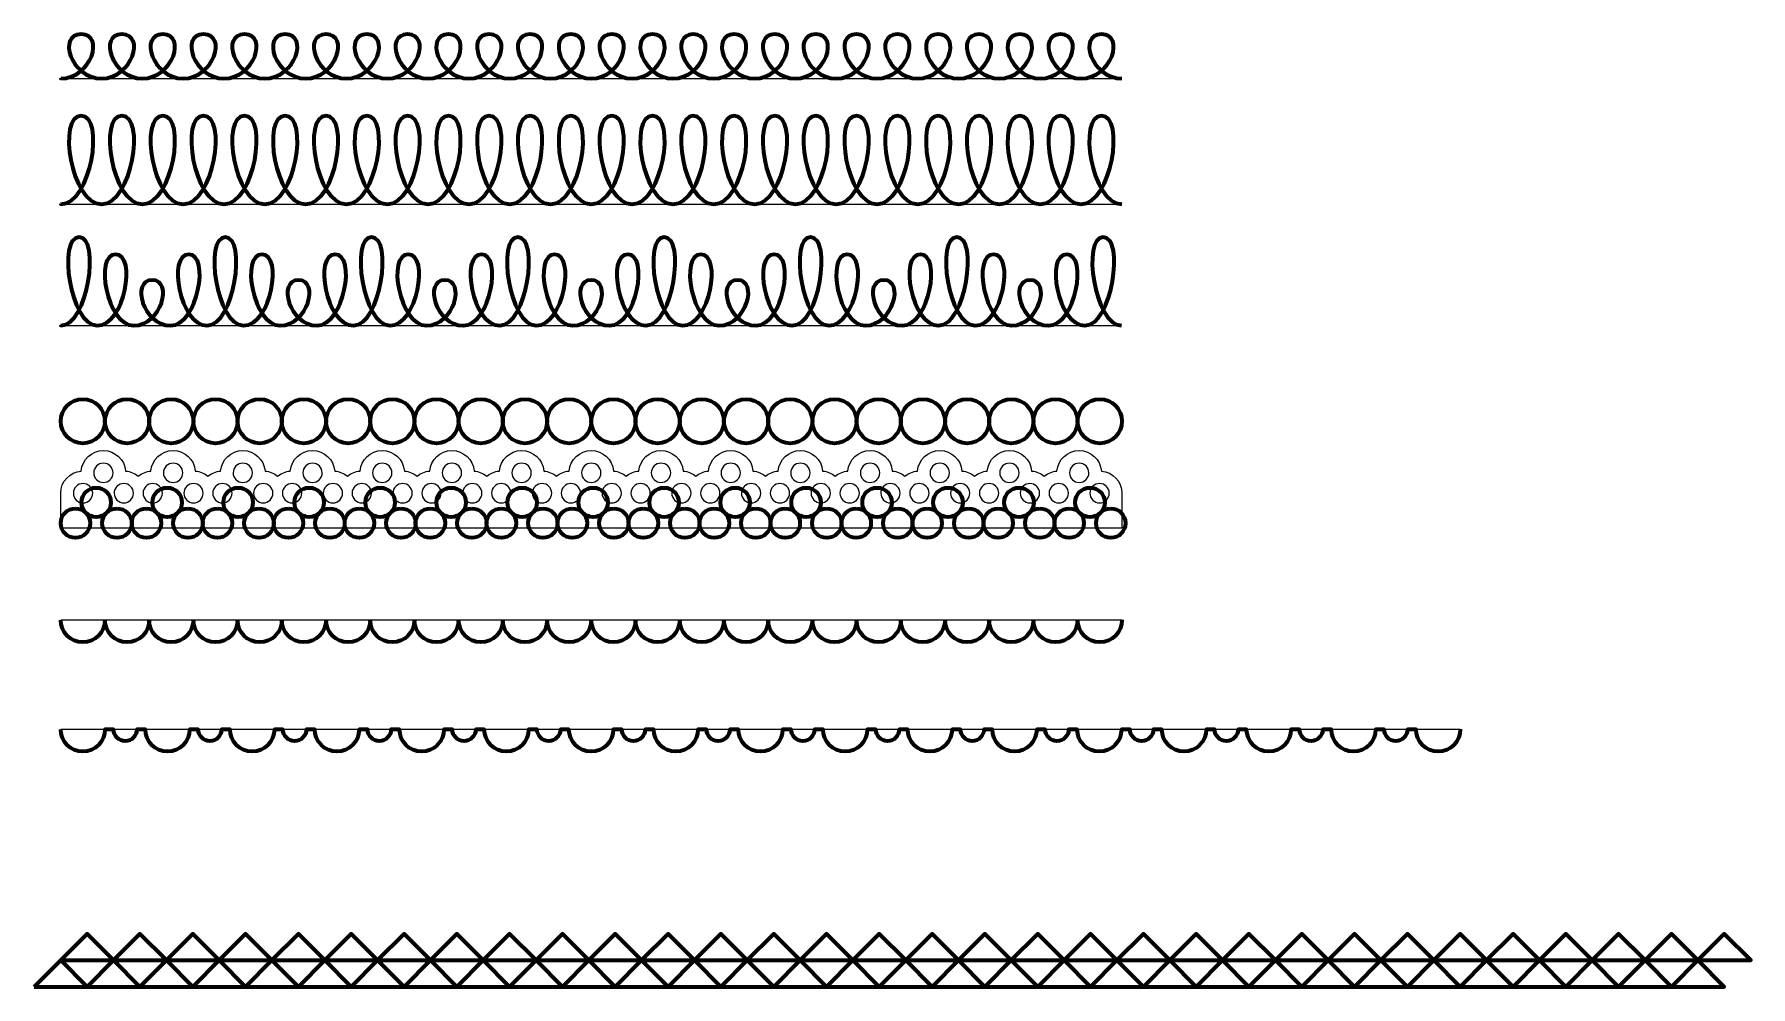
# Model space of a CAD drawing. Header units: centimetres. Extents: x -18.5 to 18.5, y -10.1 to 10.4.
import ezdxf

# ---------------------------------------------------------------- set-up
doc = ezdxf.new("R2010")
doc.units = ezdxf.units.CM
doc.header["$MEASUREMENT"] = 0
doc.layers.add('Layer 1', color=7, linetype='Continuous')

msp = doc.modelspace()

# ---------------------------------------------------------------- linework, layer by layer
at = {"layer": 'Layer 1', "color": 7, "lineweight": 211}
for centre, major_axis in [((-17.44267, 2.04987), (0, 0.47625)), ((-16.49017, 2.04987), (0, 0.47625)), ((-15.53767, 2.04987), (0, 0.47625)), ((-14.58517, 2.04987), (0, 0.47625)), ((-13.63267, 2.04987), (0, 0.47625)), ((-12.68017, 2.04987), (0, 0.47625)), ((-11.72767, 2.04987), (0, 0.47625)), ((-10.77517, 2.04987), (0, 0.47625)), ((-9.82267, 2.04987), (0, 0.47625)), ((-8.87017, 2.04987), (0, 0.47625)), ((-7.91767, 2.04987), (0, 0.47625)), ((-6.96517, 2.04987), (0, 0.47625)), ((-6.01267, 2.04987), (0, 0.47625)), ((-5.06017, 2.04987), (0, 0.47625)), ((-4.10767, 2.04987), (0, 0.47625)), ((-3.15517, 2.04987), (0, 0.47625)), ((-2.20267, 2.04987), (0, 0.47625)), ((-1.25017, 2.04987), (0, 0.47625)), ((-0.29767, 2.04987), (0, 0.47625)), ((0.65483, 2.04987), (0, 0.47625)), ((1.60733, 2.04987), (0, 0.47625)), ((2.55983, 2.04987), (0, 0.47625)), ((3.51233, 2.04987), (0, 0.47625)), ((4.46483, 2.04987), (0, 0.47625)), ((-17.1543, 0.30248), (0, 0.31686)), ((-15.62509, 0.30248), (0, 0.31686)), ((-14.09587, 0.30248), (0, 0.31686)), ((-12.56666, 0.30248), (0, 0.31686)), ((-11.03745, 0.30248), (0, 0.31686)), ((-9.50824, 0.30248), (0, 0.31686)), ((-7.97903, 0.30248), (0, 0.31686)), ((-6.44981, 0.30248), (0, 0.31686)), ((-4.9206, 0.30248), (0, 0.31686)), ((-3.39139, 0.30248), (0, 0.31686)), ((-1.8622, 0.30248), (0, 0.31686)), ((-0.33299, 0.30248), (0, 0.31686)), ((1.19619, 0.30248), (0, 0.31686)), ((2.72543, 0.30248), (0, 0.31686)), ((4.25465, 0.30248), (0, 0.31686)), ((-17.60205, -0.14524), (0, 0.31686)), ((-16.70655, -0.14524), (0, 0.31686)), ((-16.07284, -0.14524), (0, 0.31686)), ((-15.17733, -0.14524), (0, 0.31686)), ((-14.54363, -0.14524), (0, 0.31686)), ((-13.64812, -0.14524), (0, 0.31686)), ((-13.01442, -0.14524), (0, 0.31686)), ((-12.11893, -0.14524), (0, 0.31684)), ((-11.4852, -0.14524), (0, 0.31686)), ((-10.5897, -0.14524), (0, 0.31686)), ((-9.95599, -0.14524), (0, 0.31684)), ((-9.06048, -0.14524), (0, 0.31684)), ((-8.42678, -0.14524), (0, 0.31686)), ((-7.53127, -0.14524), (0, 0.31686)), ((-6.89757, -0.14524), (0, 0.31684)), ((-6.00206, -0.14524), (0, 0.31686)), ((-5.36836, -0.14524), (0, 0.31686)), ((-4.47287, -0.14524), (0, 0.31686)), ((-3.83914, -0.14524), (0, 0.31686)), ((-2.94366, -0.14524), (0, 0.31686)), ((-2.30993, -0.14524), (0, 0.31686)), ((-1.41445, -0.14524), (0, 0.31684)), ((-0.78075, -0.14524), (0, 0.31686)), ((0.11474, -0.14524), (0, 0.31686)), ((0.74847, -0.14524), (0, 0.31686)), ((1.64398, -0.14524), (0, 0.31686)), ((2.27768, -0.14524), (0, 0.31684)), ((3.17319, -0.14524), (0, 0.31686)), ((3.80689, -0.14524), (0, 0.31686)), ((4.70237, -0.14524), (0, 0.31686))]:
    msp.add_ellipse(centre, major_axis=major_axis, ratio=1, dxfattribs=at)
at = {"layer": 'Layer 1', "color": 7}
for points, knots in [([(-17.91892, 9.43429), (-17.26214, 9.43429), (-16.95928, 10.38679), (-17.47931, 10.38679), (-17.47931, 10.38679), (-17.99932, 10.38679), (-17.69648, 9.43429), (-17.0397, 9.43429), (-17.0397, 9.43429), (-16.38292, 9.43429), (-16.08006, 10.38679), (-16.60007, 10.38679), (-16.60007, 10.38679), (-17.12008, 10.38679), (-16.81721, 9.43429), (-16.16046, 9.43429), (-16.16046, 9.43429), (-15.50368, 9.43429), (-15.20082, 10.38679), (-15.72083, 10.38679), (-15.72083, 10.38679), (-16.24087, 10.38679), (-15.938, 9.43429), (-15.28122, 9.43429), (-15.28122, 9.43429), (-14.62447, 9.43429), (-14.32158, 10.38679), (-14.84161, 10.38679), (-14.84161, 10.38679), (-15.36165, 10.38679), (-15.05875, 9.43429), (-14.40198, 9.43429), (-14.40198, 9.43429), (-13.74523, 9.43429), (-13.44234, 10.38679), (-13.96237, 10.38679), (-13.96237, 10.38679), (-14.48238, 10.38679), (-14.17954, 9.43429), (-13.52276, 9.43429), (-13.52276, 9.43429), (-12.86598, 9.43429), (-12.56312, 10.38679), (-13.08315, 10.38679), (-13.08315, 10.38679), (-13.60316, 10.38679), (-13.30029, 9.43429), (-12.64354, 9.43429), (-12.64354, 9.43429), (-11.98676, 9.43429), (-11.6839, 10.38679), (-12.20391, 10.38679), (-12.20391, 10.38679), (-12.72392, 10.38679), (-12.42105, 9.43429), (-11.76428, 9.43429), (-11.76428, 9.43429), (-11.10753, 9.43429), (-10.80464, 10.38679), (-11.32467, 10.38679), (-11.32467, 10.38679), (-11.84471, 10.38679), (-11.54184, 9.43429), (-10.88506, 9.43429), (-10.88506, 9.43429), (-10.22828, 9.43429), (-9.92542, 10.38679), (-10.44545, 10.38679), (-10.44545, 10.38679), (-10.96548, 10.38679), (-10.66262, 9.43429), (-10.00584, 9.43429), (-10.00584, 9.43429), (-9.34906, 9.43429), (-9.0462, 10.38679), (-9.56621, 10.38679), (-9.56621, 10.38679), (-10.08622, 10.38679), (-9.78335, 9.43429), (-9.1266, 9.43429), (-9.1266, 9.43429), (-8.46982, 9.43429), (-8.16696, 10.38679), (-8.68699, 10.38679), (-8.68699, 10.38679), (-9.207, 10.38679), (-8.90413, 9.43429), (-8.24736, 9.43429), (-8.24736, 9.43429), (-7.59061, 9.43429), (-7.28772, 10.38679), (-7.80775, 10.38679), (-7.80775, 10.38679), (-8.32779, 10.38679), (-8.02489, 9.43429), (-7.36814, 9.43429), (-7.36814, 9.43429), (-6.71134, 9.43429), (-6.4085, 10.38679), (-6.92851, 10.38679), (-6.92851, 10.38679), (-7.44855, 10.38679), (-7.14568, 9.43429), (-6.4889, 9.43429), (-6.4889, 9.43429), (-5.83212, 9.43429), (-5.52926, 10.38679), (-6.04929, 10.38679), (-6.04929, 10.38679), (-6.5693, 10.38679), (-6.26646, 9.43429), (-5.60966, 9.43429), (-5.60966, 9.43429), (-4.95291, 9.43429), (-4.65004, 10.38679), (-5.17008, 10.38679), (-5.17008, 10.38679), (-5.69012, 10.38679), (-5.38725, 9.43429), (-4.73045, 9.43429), (-4.73045, 9.43429), (-4.0737, 9.43429), (-3.77083, 10.38679), (-4.29087, 10.38679), (-4.29087, 10.38679), (-4.81083, 10.38679), (-4.50804, 9.43429), (-3.85124, 9.43429), (-3.85124, 9.43429), (-3.19446, 9.43429), (-2.89162, 10.38679), (-3.41163, 10.38679), (-3.41163, 10.38679), (-3.93164, 10.38679), (-3.62877, 9.43429), (-2.97202, 9.43429), (-2.97202, 9.43429), (-2.31524, 9.43429), (-2.01238, 10.38679), (-2.53239, 10.38679), (-2.53239, 10.38679), (-3.0524, 10.38679), (-2.74956, 9.43429), (-2.09281, 9.43429), (-2.09281, 9.43429), (-1.43603, 9.43429), (-1.13317, 10.38679), (-1.65318, 10.38679), (-1.65318, 10.38679), (-2.17319, 10.38679), (-1.87035, 9.43429), (-1.21357, 9.43429), (-1.21357, 9.43429), (-0.55679, 9.43429), (-0.25393, 10.38679), (-0.77396, 10.38679), (-0.77396, 10.38679), (-1.29399, 10.38679), (-0.99113, 9.43429), (-0.33435, 9.43429), (-0.33435, 9.43429), (0.32243, 9.43429), (0.62529, 10.38679), (0.10526, 10.38679), (0.10526, 10.38679), (-0.41477, 10.38679), (-0.11191, 9.43429), (0.54487, 9.43429), (0.54487, 9.43429), (1.20165, 9.43429), (1.50451, 10.38679), (0.9845, 10.38679), (0.9845, 10.38679), (0.46449, 10.38679), (0.76733, 9.43429), (1.42411, 9.43429), (1.42411, 9.43429), (2.08089, 9.43429), (2.38375, 10.38679), (1.86372, 10.38679), (1.86372, 10.38679), (1.34369, 10.38679), (1.64655, 9.43429), (2.30333, 9.43429), (2.30333, 9.43429), (2.96011, 9.43429), (3.26297, 10.38679), (2.74294, 10.38679), (2.74294, 10.38679), (2.22295, 10.38679), (2.52577, 9.43429), (3.18255, 9.43429), (3.18255, 9.43429), (3.83933, 9.43429), (4.14219, 10.38679), (3.62216, 10.38679), (3.62216, 10.38679), (3.10217, 10.38679), (3.40502, 9.43429), (4.06179, 9.43429), (4.06179, 9.43429), (4.71854, 9.43429), (5.02141, 10.38679), (4.50137, 10.38679), (4.50137, 10.38679), (3.98138, 10.38679), (4.28423, 9.43429), (4.941, 9.43429), (4.941, 9.43429), (4.941, 9.43429), (-17.91892, 9.43429), (-17.91892, 9.43429)], [0, 0, 0, 0, 0.01851852, 0.01851852, 0.01851852, 0.01851852, 0.03703704, 0.03703704, 0.03703704, 0.03703704, 0.05555556, 0.05555556, 0.05555556, 0.05555556, 0.07407407, 0.07407407, 0.07407407, 0.07407407, 0.09259259, 0.09259259, 0.09259259, 0.09259259, 0.11111111, 0.11111111, 0.11111111, 0.11111111, 0.12962963, 0.12962963, 0.12962963, 0.12962963, 0.14814815, 0.14814815, 0.14814815, 0.14814815, 0.16666667, 0.16666667, 0.16666667, 0.16666667, 0.18518519, 0.18518519, 0.18518519, 0.18518519, 0.2037037, 0.2037037, 0.2037037, 0.2037037, 0.22222222, 0.22222222, 0.22222222, 0.22222222, 0.24074074, 0.24074074, 0.24074074, 0.24074074, 0.25925926, 0.25925926, 0.25925926, 0.25925926, 0.27777778, 0.27777778, 0.27777778, 0.27777778, 0.2962963, 0.2962963, 0.2962963, 0.2962963, 0.31481481, 0.31481481, 0.31481481, 0.31481481, 0.33333333, 0.33333333, 0.33333333, 0.33333333, 0.35185185, 0.35185185, 0.35185185, 0.35185185, 0.37037037, 0.37037037, 0.37037037, 0.37037037, 0.38888889, 0.38888889, 0.38888889, 0.38888889, 0.40740741, 0.40740741, 0.40740741, 0.40740741, 0.42592593, 0.42592593, 0.42592593, 0.42592593, 0.44444444, 0.44444444, 0.44444444, 0.44444444, 0.46296296, 0.46296296, 0.46296296, 0.46296296, 0.48148148, 0.48148148, 0.48148148, 0.48148148, 0.5, 0.5, 0.5, 0.5, 0.51851852, 0.51851852, 0.51851852, 0.51851852, 0.53703704, 0.53703704, 0.53703704, 0.53703704, 0.55555556, 0.55555556, 0.55555556, 0.55555556, 0.57407407, 0.57407407, 0.57407407, 0.57407407, 0.59259259, 0.59259259, 0.59259259, 0.59259259, 0.61111111, 0.61111111, 0.61111111, 0.61111111, 0.62962963, 0.62962963, 0.62962963, 0.62962963, 0.64814815, 0.64814815, 0.64814815, 0.64814815, 0.66666667, 0.66666667, 0.66666667, 0.66666667, 0.68518519, 0.68518519, 0.68518519, 0.68518519, 0.7037037, 0.7037037, 0.7037037, 0.7037037, 0.72222222, 0.72222222, 0.72222222, 0.72222222, 0.74074074, 0.74074074, 0.74074074, 0.74074074, 0.75925926, 0.75925926, 0.75925926, 0.75925926, 0.77777778, 0.77777778, 0.77777778, 0.77777778, 0.7962963, 0.7962963, 0.7962963, 0.7962963, 0.81481481, 0.81481481, 0.81481481, 0.81481481, 0.83333333, 0.83333333, 0.83333333, 0.83333333, 0.85185185, 0.85185185, 0.85185185, 0.85185185, 0.87037037, 0.87037037, 0.87037037, 0.87037037, 0.88888889, 0.88888889, 0.88888889, 0.88888889, 0.90740741, 0.90740741, 0.90740741, 0.90740741, 0.92592593, 0.92592593, 0.92592593, 0.92592593, 0.94444444, 0.94444444, 0.94444444, 0.94444444, 0.96296296, 0.96296296, 0.96296296, 0.96296296, 1, 1, 1, 1]), ([(-17.91892, 9.43429), (-17.91892, 9.43429), (-17.91892, 9.43429), (-17.91892, 9.43429), (-17.91892, 9.43429), (-17.91892, 9.43429), (-17.91892, 9.43429), (-17.91892, 9.43429)], [0, 0, 0, 0, 0.33333333, 0.33333333, 0.33333333, 0.33333333, 1, 1, 1, 1]), ([(-17.91892, 6.72591), (-17.26214, 6.72591), (-16.95928, 8.63091), (-17.47931, 8.63091), (-17.47931, 8.63091), (-17.99932, 8.63091), (-17.69648, 6.72591), (-17.0397, 6.72591), (-17.0397, 6.72591), (-16.38292, 6.72591), (-16.08006, 8.63091), (-16.60007, 8.63091), (-16.60007, 8.63091), (-17.12008, 8.63091), (-16.81721, 6.72591), (-16.16046, 6.72591), (-16.16046, 6.72591), (-15.50368, 6.72591), (-15.20082, 8.63091), (-15.72083, 8.63091), (-15.72083, 8.63091), (-16.24087, 8.63091), (-15.938, 6.72591), (-15.28122, 6.72591), (-15.28122, 6.72591), (-14.62447, 6.72591), (-14.32158, 8.63091), (-14.84161, 8.63091), (-14.84161, 8.63091), (-15.36165, 8.63091), (-15.05875, 6.72591), (-14.40198, 6.72591), (-14.40198, 6.72591), (-13.74523, 6.72591), (-13.44234, 8.63091), (-13.96237, 8.63091), (-13.96237, 8.63091), (-14.48238, 8.63091), (-14.17954, 6.72591), (-13.52276, 6.72591), (-13.52276, 6.72591), (-12.86598, 6.72591), (-12.56312, 8.63091), (-13.08315, 8.63091), (-13.08315, 8.63091), (-13.60316, 8.63091), (-13.30029, 6.72591), (-12.64354, 6.72591), (-12.64354, 6.72591), (-11.98676, 6.72591), (-11.6839, 8.63091), (-12.20391, 8.63091), (-12.20391, 8.63091), (-12.72392, 8.63091), (-12.42105, 6.72591), (-11.76428, 6.72591), (-11.76428, 6.72591), (-11.10753, 6.72591), (-10.80464, 8.63091), (-11.32467, 8.63091), (-11.32467, 8.63091), (-11.84471, 8.63091), (-11.54184, 6.72591), (-10.88506, 6.72591), (-10.88506, 6.72591), (-10.22828, 6.72591), (-9.92542, 8.63091), (-10.44545, 8.63091), (-10.44545, 8.63091), (-10.96548, 8.63091), (-10.66262, 6.72591), (-10.00584, 6.72591), (-10.00584, 6.72591), (-9.34906, 6.72591), (-9.0462, 8.63091), (-9.56621, 8.63091), (-9.56621, 8.63091), (-10.08622, 8.63091), (-9.78335, 6.72591), (-9.1266, 6.72591), (-9.1266, 6.72591), (-8.46982, 6.72591), (-8.16696, 8.63091), (-8.68699, 8.63091), (-8.68699, 8.63091), (-9.207, 8.63091), (-8.90413, 6.72591), (-8.24736, 6.72591), (-8.24736, 6.72591), (-7.59061, 6.72591), (-7.28772, 8.63091), (-7.80775, 8.63091), (-7.80775, 8.63091), (-8.32779, 8.63091), (-8.02489, 6.72591), (-7.36814, 6.72591), (-7.36814, 6.72591), (-6.71134, 6.72591), (-6.4085, 8.63091), (-6.92851, 8.63091), (-6.92851, 8.63091), (-7.44855, 8.63091), (-7.14568, 6.72591), (-6.4889, 6.72591), (-6.4889, 6.72591), (-5.83212, 6.72591), (-5.52926, 8.63091), (-6.04929, 8.63091), (-6.04929, 8.63091), (-6.5693, 8.63091), (-6.26646, 6.72591), (-5.60966, 6.72591), (-5.60966, 6.72591), (-4.95291, 6.72591), (-4.65004, 8.63091), (-5.17008, 8.63091), (-5.17008, 8.63091), (-5.69012, 8.63091), (-5.38725, 6.72591), (-4.73045, 6.72591), (-4.73045, 6.72591), (-4.0737, 6.72591), (-3.77083, 8.63091), (-4.29087, 8.63091), (-4.29087, 8.63091), (-4.81083, 8.63091), (-4.50804, 6.72591), (-3.85124, 6.72591), (-3.85124, 6.72591), (-3.19446, 6.72591), (-2.89162, 8.63091), (-3.41163, 8.63091), (-3.41163, 8.63091), (-3.93164, 8.63091), (-3.62877, 6.72591), (-2.97202, 6.72591), (-2.97202, 6.72591), (-2.31524, 6.72591), (-2.01238, 8.63091), (-2.53239, 8.63091), (-2.53239, 8.63091), (-3.0524, 8.63091), (-2.74956, 6.72591), (-2.09281, 6.72591), (-2.09281, 6.72591), (-1.43603, 6.72591), (-1.13317, 8.63091), (-1.65318, 8.63091), (-1.65318, 8.63091), (-2.17319, 8.63091), (-1.87035, 6.72591), (-1.21357, 6.72591), (-1.21357, 6.72591), (-0.55679, 6.72591), (-0.25393, 8.63091), (-0.77396, 8.63091), (-0.77396, 8.63091), (-1.29399, 8.63091), (-0.99113, 6.72591), (-0.33435, 6.72591), (-0.33435, 6.72591), (0.32243, 6.72591), (0.62529, 8.63091), (0.10526, 8.63091), (0.10526, 8.63091), (-0.41477, 8.63091), (-0.11191, 6.72591), (0.54487, 6.72591), (0.54487, 6.72591), (1.20165, 6.72591), (1.50451, 8.63091), (0.9845, 8.63091), (0.9845, 8.63091), (0.46449, 8.63091), (0.76733, 6.72591), (1.42411, 6.72591), (1.42411, 6.72591), (2.08089, 6.72591), (2.38375, 8.63091), (1.86372, 8.63091), (1.86372, 8.63091), (1.34369, 8.63091), (1.64655, 6.72591), (2.30333, 6.72591), (2.30333, 6.72591), (2.96011, 6.72591), (3.26297, 8.63091), (2.74294, 8.63091), (2.74294, 8.63091), (2.22295, 8.63091), (2.52577, 6.72591), (3.18255, 6.72591), (3.18255, 6.72591), (3.83933, 6.72591), (4.14219, 8.63091), (3.62216, 8.63091), (3.62216, 8.63091), (3.10217, 8.63091), (3.40502, 6.72591), (4.06179, 6.72591), (4.06179, 6.72591), (4.71854, 6.72591), (5.02141, 8.63091), (4.50137, 8.63091), (4.50137, 8.63091), (3.98138, 8.63091), (4.28423, 6.72591), (4.941, 6.72591), (4.941, 6.72591), (4.941, 6.72591), (-17.91892, 6.72591), (-17.91892, 6.72591)], [0, 0, 0, 0, 0.01851852, 0.01851852, 0.01851852, 0.01851852, 0.03703704, 0.03703704, 0.03703704, 0.03703704, 0.05555556, 0.05555556, 0.05555556, 0.05555556, 0.07407407, 0.07407407, 0.07407407, 0.07407407, 0.09259259, 0.09259259, 0.09259259, 0.09259259, 0.11111111, 0.11111111, 0.11111111, 0.11111111, 0.12962963, 0.12962963, 0.12962963, 0.12962963, 0.14814815, 0.14814815, 0.14814815, 0.14814815, 0.16666667, 0.16666667, 0.16666667, 0.16666667, 0.18518519, 0.18518519, 0.18518519, 0.18518519, 0.2037037, 0.2037037, 0.2037037, 0.2037037, 0.22222222, 0.22222222, 0.22222222, 0.22222222, 0.24074074, 0.24074074, 0.24074074, 0.24074074, 0.25925926, 0.25925926, 0.25925926, 0.25925926, 0.27777778, 0.27777778, 0.27777778, 0.27777778, 0.2962963, 0.2962963, 0.2962963, 0.2962963, 0.31481481, 0.31481481, 0.31481481, 0.31481481, 0.33333333, 0.33333333, 0.33333333, 0.33333333, 0.35185185, 0.35185185, 0.35185185, 0.35185185, 0.37037037, 0.37037037, 0.37037037, 0.37037037, 0.38888889, 0.38888889, 0.38888889, 0.38888889, 0.40740741, 0.40740741, 0.40740741, 0.40740741, 0.42592593, 0.42592593, 0.42592593, 0.42592593, 0.44444444, 0.44444444, 0.44444444, 0.44444444, 0.46296296, 0.46296296, 0.46296296, 0.46296296, 0.48148148, 0.48148148, 0.48148148, 0.48148148, 0.5, 0.5, 0.5, 0.5, 0.51851852, 0.51851852, 0.51851852, 0.51851852, 0.53703704, 0.53703704, 0.53703704, 0.53703704, 0.55555556, 0.55555556, 0.55555556, 0.55555556, 0.57407407, 0.57407407, 0.57407407, 0.57407407, 0.59259259, 0.59259259, 0.59259259, 0.59259259, 0.61111111, 0.61111111, 0.61111111, 0.61111111, 0.62962963, 0.62962963, 0.62962963, 0.62962963, 0.64814815, 0.64814815, 0.64814815, 0.64814815, 0.66666667, 0.66666667, 0.66666667, 0.66666667, 0.68518519, 0.68518519, 0.68518519, 0.68518519, 0.7037037, 0.7037037, 0.7037037, 0.7037037, 0.72222222, 0.72222222, 0.72222222, 0.72222222, 0.74074074, 0.74074074, 0.74074074, 0.74074074, 0.75925926, 0.75925926, 0.75925926, 0.75925926, 0.77777778, 0.77777778, 0.77777778, 0.77777778, 0.7962963, 0.7962963, 0.7962963, 0.7962963, 0.81481481, 0.81481481, 0.81481481, 0.81481481, 0.83333333, 0.83333333, 0.83333333, 0.83333333, 0.85185185, 0.85185185, 0.85185185, 0.85185185, 0.87037037, 0.87037037, 0.87037037, 0.87037037, 0.88888889, 0.88888889, 0.88888889, 0.88888889, 0.90740741, 0.90740741, 0.90740741, 0.90740741, 0.92592593, 0.92592593, 0.92592593, 0.92592593, 0.94444444, 0.94444444, 0.94444444, 0.94444444, 0.96296296, 0.96296296, 0.96296296, 0.96296296, 1, 1, 1, 1]), ([(-17.91892, 6.72591), (-17.91892, 6.72591), (-17.91892, 6.72591), (-17.91892, 6.72591), (-17.91892, 6.72591), (-17.91892, 6.72591), (-17.91892, 6.72591), (-17.91892, 6.72591)], [0, 0, 0, 0, 0.33333333, 0.33333333, 0.33333333, 0.33333333, 1, 1, 1, 1]), ([(-17.91892, 4.11156), (-17.33027, 4.11156), (-17.05884, 6.01656), (-17.5249, 6.01656), (-17.5249, 6.01656), (-17.99099, 6.01656), (-17.71955, 4.11156), (-17.13091, 4.11156), (-17.13091, 4.11156), (-16.54227, 4.11156), (-16.27083, 5.64614), (-16.73687, 5.64614), (-16.73687, 5.64614), (-17.20296, 5.64614), (-16.9315, 4.11156), (-16.34285, 4.11156), (-16.34285, 4.11156), (-15.7542, 4.11156), (-15.48277, 5.09052), (-15.94886, 5.09052), (-15.94886, 5.09052), (-16.41492, 5.09052), (-16.14346, 4.11156), (-15.55484, 4.11156), (-15.55484, 4.11156), (-14.96619, 4.11156), (-14.69473, 5.64614), (-15.16082, 5.64614), (-15.16082, 5.64614), (-15.62688, 5.64614), (-15.35542, 4.11156), (-14.76678, 4.11156), (-14.76678, 4.11156), (-14.17816, 4.11156), (-13.90667, 6.01656), (-14.37276, 6.01656), (-14.37276, 6.01656), (-14.83885, 6.01656), (-14.56739, 4.11156), (-13.97874, 4.11156), (-13.97874, 4.11156), (-13.39009, 4.11156), (-13.11866, 5.64614), (-13.58472, 5.64614), (-13.58472, 5.64614), (-14.05078, 5.64614), (-13.77932, 4.11156), (-13.1907, 4.11156), (-13.1907, 4.11156), (-12.60208, 4.11156), (-12.33062, 5.09052), (-12.79668, 5.09052), (-12.79668, 5.09052), (-13.26274, 5.09052), (-12.99128, 4.11156), (-12.40266, 4.11156), (-12.40266, 4.11156), (-11.81404, 4.11156), (-11.54258, 5.64614), (-12.00867, 5.64614), (-12.00867, 5.64614), (-12.47473, 5.64614), (-12.2033, 4.11156), (-11.61465, 4.11156), (-11.61465, 4.11156), (-11.026, 4.11156), (-10.75457, 6.01656), (-11.22063, 6.01656), (-11.22063, 6.01656), (-11.68669, 6.01656), (-11.41526, 4.11156), (-10.82661, 4.11156), (-10.82661, 4.11156), (-10.23796, 4.11156), (-9.9665, 5.64614), (-10.43259, 5.64614), (-10.43259, 5.64614), (-10.89865, 5.64614), (-10.62719, 4.11156), (-10.03857, 4.11156), (-10.03857, 4.11156), (-9.44992, 4.11156), (-9.17849, 5.09052), (-9.64455, 5.09052), (-9.64455, 5.09052), (-10.11061, 5.09052), (-9.83915, 4.11156), (-9.25053, 4.11156), (-9.25053, 4.11156), (-8.66191, 4.11156), (-8.39045, 5.64614), (-8.85651, 5.64614), (-8.85651, 5.64614), (-9.32263, 5.64614), (-9.05114, 4.11156), (-8.46252, 4.11156), (-8.46252, 4.11156), (-7.87385, 4.11156), (-7.60244, 6.01656), (-8.0685, 6.01656), (-8.0685, 6.01656), (-8.53459, 6.01656), (-8.26313, 4.11156), (-7.67451, 4.11156), (-7.67451, 4.11156), (-7.08584, 4.11156), (-6.8144, 5.64614), (-7.28047, 5.64614), (-7.28047, 5.64614), (-7.74654, 5.64614), (-7.47512, 4.11156), (-6.88643, 4.11156), (-6.88643, 4.11156), (-6.29781, 4.11156), (-6.0264, 5.09052), (-6.49247, 5.09052), (-6.49247, 5.09052), (-6.95854, 5.09052), (-6.6871, 4.11156), (-6.09845, 4.11156), (-6.09845, 4.11156), (-5.50978, 4.11156), (-5.23837, 5.64614), (-5.70443, 5.64614), (-5.70443, 5.64614), (-6.17044, 5.64614), (-5.89906, 4.11156), (-5.31041, 4.11156), (-5.31041, 4.11156), (-4.72174, 4.11156), (-4.4503, 6.01656), (-4.91634, 6.01656), (-4.91634, 6.01656), (-5.3824, 6.01656), (-5.11097, 4.11156), (-4.52235, 4.11156), (-4.52235, 4.11156), (-3.93368, 4.11156), (-3.66227, 5.64614), (-4.12831, 5.64614), (-4.12831, 5.64614), (-4.5944, 5.64614), (-4.32291, 4.11156), (-3.73432, 4.11156), (-3.73432, 4.11156), (-3.14565, 4.11156), (-2.87424, 5.09052), (-3.34025, 5.09052), (-3.34025, 5.09052), (-3.80634, 5.09052), (-3.5349, 4.11156), (-2.94626, 4.11156), (-2.94626, 4.11156), (-2.35762, 4.11156), (-2.08618, 5.64614), (-2.55224, 5.64614), (-2.55224, 5.64614), (-3.0183, 5.64614), (-2.74687, 4.11156), (-2.15822, 4.11156), (-2.15822, 4.11156), (-1.56957, 4.11156), (-1.29814, 6.01656), (-1.76423, 6.01656), (-1.76423, 6.01656), (-2.23027, 6.01656), (-1.95886, 4.11156), (-1.37019, 4.11156), (-1.37019, 4.11156), (-0.78157, 4.11156), (-0.51011, 5.64614), (-0.97615, 5.64614), (-0.97615, 5.64614), (-1.44221, 5.64614), (-1.1708, 4.11156), (-0.58213, 4.11156), (-0.58213, 4.11156), (0.00652, 4.11156), (0.27795, 5.09052), (-0.18814, 5.09052), (-0.18814, 5.09052), (-0.6542, 5.09052), (-0.38274, 4.11156), (0.20593, 4.11156), (0.20593, 4.11156), (0.79455, 4.11156), (1.06596, 5.64614), (0.59992, 5.64614), (0.59992, 5.64614), (0.13388, 5.64614), (0.40527, 4.11156), (0.99394, 4.11156), (0.99394, 4.11156), (1.58259, 4.11156), (1.85402, 6.01656), (1.38796, 6.01656), (1.38796, 6.01656), (0.92192, 6.01656), (1.19336, 4.11156), (1.78198, 4.11156), (1.78198, 4.11156), (2.37063, 4.11156), (2.64209, 5.64614), (2.17605, 5.64614), (2.17605, 5.64614), (1.70999, 5.64614), (1.9814, 4.11156), (2.57004, 4.11156), (2.57004, 4.11156), (3.15871, 4.11156), (3.43015, 5.09052), (2.96406, 5.09052), (2.96406, 5.09052), (2.498, 5.09052), (2.76946, 4.11156), (3.3581, 4.11156), (3.3581, 4.11156), (3.94674, 4.11156), (4.21815, 5.64614), (3.75212, 5.64614), (3.75212, 5.64614), (3.28609, 5.64614), (3.55747, 4.11156), (4.14611, 4.11156), (4.14611, 4.11156), (4.73478, 4.11156), (5.00619, 6.01656), (4.54015, 6.01656), (4.54015, 6.01656), (4.07411, 6.01656), (4.34552, 4.11156), (4.93417, 4.11156), (4.93417, 4.11156), (4.93417, 4.11156), (-17.91892, 4.11156), (-17.91892, 4.11156)], [0, 0, 0, 0, 0.01666667, 0.01666667, 0.01666667, 0.01666667, 0.03333333, 0.03333333, 0.03333333, 0.03333333, 0.05, 0.05, 0.05, 0.05, 0.06666667, 0.06666667, 0.06666667, 0.06666667, 0.08333333, 0.08333333, 0.08333333, 0.08333333, 0.1, 0.1, 0.1, 0.1, 0.11666667, 0.11666667, 0.11666667, 0.11666667, 0.13333333, 0.13333333, 0.13333333, 0.13333333, 0.15, 0.15, 0.15, 0.15, 0.16666667, 0.16666667, 0.16666667, 0.16666667, 0.18333333, 0.18333333, 0.18333333, 0.18333333, 0.2, 0.2, 0.2, 0.2, 0.21666667, 0.21666667, 0.21666667, 0.21666667, 0.23333333, 0.23333333, 0.23333333, 0.23333333, 0.25, 0.25, 0.25, 0.25, 0.26666667, 0.26666667, 0.26666667, 0.26666667, 0.28333333, 0.28333333, 0.28333333, 0.28333333, 0.3, 0.3, 0.3, 0.3, 0.31666667, 0.31666667, 0.31666667, 0.31666667, 0.33333333, 0.33333333, 0.33333333, 0.33333333, 0.35, 0.35, 0.35, 0.35, 0.36666667, 0.36666667, 0.36666667, 0.36666667, 0.38333333, 0.38333333, 0.38333333, 0.38333333, 0.4, 0.4, 0.4, 0.4, 0.41666667, 0.41666667, 0.41666667, 0.41666667, 0.43333333, 0.43333333, 0.43333333, 0.43333333, 0.45, 0.45, 0.45, 0.45, 0.46666667, 0.46666667, 0.46666667, 0.46666667, 0.48333333, 0.48333333, 0.48333333, 0.48333333, 0.5, 0.5, 0.5, 0.5, 0.51666667, 0.51666667, 0.51666667, 0.51666667, 0.53333333, 0.53333333, 0.53333333, 0.53333333, 0.55, 0.55, 0.55, 0.55, 0.56666667, 0.56666667, 0.56666667, 0.56666667, 0.58333333, 0.58333333, 0.58333333, 0.58333333, 0.6, 0.6, 0.6, 0.6, 0.61666667, 0.61666667, 0.61666667, 0.61666667, 0.63333333, 0.63333333, 0.63333333, 0.63333333, 0.65, 0.65, 0.65, 0.65, 0.66666667, 0.66666667, 0.66666667, 0.66666667, 0.68333333, 0.68333333, 0.68333333, 0.68333333, 0.7, 0.7, 0.7, 0.7, 0.71666667, 0.71666667, 0.71666667, 0.71666667, 0.73333333, 0.73333333, 0.73333333, 0.73333333, 0.75, 0.75, 0.75, 0.75, 0.76666667, 0.76666667, 0.76666667, 0.76666667, 0.78333333, 0.78333333, 0.78333333, 0.78333333, 0.8, 0.8, 0.8, 0.8, 0.81666667, 0.81666667, 0.81666667, 0.81666667, 0.83333333, 0.83333333, 0.83333333, 0.83333333, 0.85, 0.85, 0.85, 0.85, 0.86666667, 0.86666667, 0.86666667, 0.86666667, 0.88333333, 0.88333333, 0.88333333, 0.88333333, 0.9, 0.9, 0.9, 0.9, 0.91666667, 0.91666667, 0.91666667, 0.91666667, 0.93333333, 0.93333333, 0.93333333, 0.93333333, 0.95, 0.95, 0.95, 0.95, 0.96666667, 0.96666667, 0.96666667, 0.96666667, 1, 1, 1, 1]), ([(-17.91892, 4.11156), (-17.91892, 4.11156), (-17.91892, 4.11156), (-17.91892, 4.11156), (-17.91892, 4.11156), (-17.91892, 4.11156), (-17.91892, 4.11156), (-17.91892, 4.11156)], [0, 0, 0, 0, 0.33333333, 0.33333333, 0.33333333, 0.33333333, 1, 1, 1, 1]), ([(-16.96642, -2.23384), (-16.96642, -2.49686), (-17.17965, -2.71009), (-17.44267, -2.71009), (-17.44267, -2.71009), (-17.70569, -2.71009), (-17.91892, -2.49686), (-17.91892, -2.23384), (-17.91892, -2.23384), (-17.91892, -2.23384), (-16.96642, -2.23384), (-16.96642, -2.23384)], [0, 0, 0, 0, 0.25, 0.25, 0.25, 0.25, 0.5, 0.5, 0.5, 0.5, 1, 1, 1, 1]), ([(-16.96642, -2.23384), (-16.96642, -2.23384), (-16.96642, -2.23384), (-16.96642, -2.23384), (-16.96642, -2.23384), (-16.96642, -2.23384), (-16.96642, -2.23384), (-16.96642, -2.23384)], [0, 0, 0, 0, 0.33333333, 0.33333333, 0.33333333, 0.33333333, 1, 1, 1, 1]), ([(-16.01392, -2.23384), (-16.01392, -2.49686), (-16.22715, -2.71009), (-16.49017, -2.71009), (-16.49017, -2.71009), (-16.75319, -2.71009), (-16.96642, -2.49686), (-16.96642, -2.23384), (-16.96642, -2.23384), (-16.96642, -2.23384), (-16.01392, -2.23384), (-16.01392, -2.23384)], [0, 0, 0, 0, 0.25, 0.25, 0.25, 0.25, 0.5, 0.5, 0.5, 0.5, 1, 1, 1, 1]), ([(-16.01392, -2.23384), (-16.01392, -2.23384), (-16.01392, -2.23384), (-16.01392, -2.23384), (-16.01392, -2.23384), (-16.01392, -2.23384), (-16.01392, -2.23384), (-16.01392, -2.23384)], [0, 0, 0, 0, 0.33333333, 0.33333333, 0.33333333, 0.33333333, 1, 1, 1, 1]), ([(-15.06142, -2.23384), (-15.06142, -2.49686), (-15.27465, -2.71009), (-15.53767, -2.71009), (-15.53767, -2.71009), (-15.80069, -2.71009), (-16.01392, -2.49686), (-16.01392, -2.23384), (-16.01392, -2.23384), (-16.01392, -2.23384), (-15.06142, -2.23384), (-15.06142, -2.23384)], [0, 0, 0, 0, 0.25, 0.25, 0.25, 0.25, 0.5, 0.5, 0.5, 0.5, 1, 1, 1, 1]), ([(-15.06142, -2.23384), (-15.06142, -2.23384), (-15.06142, -2.23384), (-15.06142, -2.23384), (-15.06142, -2.23384), (-15.06142, -2.23384), (-15.06142, -2.23384), (-15.06142, -2.23384)], [0, 0, 0, 0, 0.33333333, 0.33333333, 0.33333333, 0.33333333, 1, 1, 1, 1]), ([(-14.10892, -2.23384), (-14.10892, -2.49686), (-14.32215, -2.71009), (-14.58517, -2.71009), (-14.58517, -2.71009), (-14.84819, -2.71009), (-15.06142, -2.49686), (-15.06142, -2.23384), (-15.06142, -2.23384), (-15.06142, -2.23384), (-14.10892, -2.23384), (-14.10892, -2.23384)], [0, 0, 0, 0, 0.25, 0.25, 0.25, 0.25, 0.5, 0.5, 0.5, 0.5, 1, 1, 1, 1]), ([(-14.10892, -2.23384), (-14.10892, -2.23384), (-14.10892, -2.23384), (-14.10892, -2.23384), (-14.10892, -2.23384), (-14.10892, -2.23384), (-14.10892, -2.23384), (-14.10892, -2.23384)], [0, 0, 0, 0, 0.33333333, 0.33333333, 0.33333333, 0.33333333, 1, 1, 1, 1]), ([(-13.15642, -2.23384), (-13.15642, -2.49686), (-13.36965, -2.71009), (-13.63267, -2.71009), (-13.63267, -2.71009), (-13.89569, -2.71009), (-14.10892, -2.49686), (-14.10892, -2.23384), (-14.10892, -2.23384), (-14.10892, -2.23384), (-13.15642, -2.23384), (-13.15642, -2.23384)], [0, 0, 0, 0, 0.25, 0.25, 0.25, 0.25, 0.5, 0.5, 0.5, 0.5, 1, 1, 1, 1]), ([(-13.15642, -2.23384), (-13.15642, -2.23384), (-13.15642, -2.23384), (-13.15642, -2.23384), (-13.15642, -2.23384), (-13.15642, -2.23384), (-13.15642, -2.23384), (-13.15642, -2.23384)], [0, 0, 0, 0, 0.33333333, 0.33333333, 0.33333333, 0.33333333, 1, 1, 1, 1]), ([(-12.20392, -2.23384), (-12.20392, -2.49686), (-12.41715, -2.71009), (-12.68017, -2.71009), (-12.68017, -2.71009), (-12.94319, -2.71009), (-13.15642, -2.49686), (-13.15642, -2.23384), (-13.15642, -2.23384), (-13.15642, -2.23384), (-12.20392, -2.23384), (-12.20392, -2.23384)], [0, 0, 0, 0, 0.25, 0.25, 0.25, 0.25, 0.5, 0.5, 0.5, 0.5, 1, 1, 1, 1]), ([(-12.20392, -2.23384), (-12.20392, -2.23384), (-12.20392, -2.23384), (-12.20392, -2.23384), (-12.20392, -2.23384), (-12.20392, -2.23384), (-12.20392, -2.23384), (-12.20392, -2.23384)], [0, 0, 0, 0, 0.33333333, 0.33333333, 0.33333333, 0.33333333, 1, 1, 1, 1]), ([(-11.25142, -2.23384), (-11.25142, -2.49686), (-11.46465, -2.71009), (-11.72767, -2.71009), (-11.72767, -2.71009), (-11.99069, -2.71009), (-12.20392, -2.49686), (-12.20392, -2.23384), (-12.20392, -2.23384), (-12.20392, -2.23384), (-11.25142, -2.23384), (-11.25142, -2.23384)], [0, 0, 0, 0, 0.25, 0.25, 0.25, 0.25, 0.5, 0.5, 0.5, 0.5, 1, 1, 1, 1]), ([(-11.25142, -2.23384), (-11.25142, -2.23384), (-11.25142, -2.23384), (-11.25142, -2.23384), (-11.25142, -2.23384), (-11.25142, -2.23384), (-11.25142, -2.23384), (-11.25142, -2.23384)], [0, 0, 0, 0, 0.33333333, 0.33333333, 0.33333333, 0.33333333, 1, 1, 1, 1]), ([(-10.29892, -2.23384), (-10.29892, -2.49686), (-10.51215, -2.71009), (-10.77517, -2.71009), (-10.77517, -2.71009), (-11.03822, -2.71009), (-11.25142, -2.49686), (-11.25142, -2.23384), (-11.25142, -2.23384), (-11.25142, -2.23384), (-10.29892, -2.23384), (-10.29892, -2.23384)], [0, 0, 0, 0, 0.25, 0.25, 0.25, 0.25, 0.5, 0.5, 0.5, 0.5, 1, 1, 1, 1]), ([(-10.29892, -2.23384), (-10.29892, -2.23384), (-10.29892, -2.23384), (-10.29892, -2.23384), (-10.29892, -2.23384), (-10.29892, -2.23384), (-10.29892, -2.23384), (-10.29892, -2.23384)], [0, 0, 0, 0, 0.33333333, 0.33333333, 0.33333333, 0.33333333, 1, 1, 1, 1]), ([(-9.34642, -2.23384), (-9.34642, -2.49686), (-9.55965, -2.71009), (-9.82267, -2.71009), (-9.82267, -2.71009), (-10.08569, -2.71009), (-10.29892, -2.49686), (-10.29892, -2.23384), (-10.29892, -2.23384), (-10.29892, -2.23384), (-9.34642, -2.23384), (-9.34642, -2.23384)], [0, 0, 0, 0, 0.25, 0.25, 0.25, 0.25, 0.5, 0.5, 0.5, 0.5, 1, 1, 1, 1]), ([(-9.34642, -2.23384), (-9.34642, -2.23384), (-9.34642, -2.23384), (-9.34642, -2.23384), (-9.34642, -2.23384), (-9.34642, -2.23384), (-9.34642, -2.23384), (-9.34642, -2.23384)], [0, 0, 0, 0, 0.33333333, 0.33333333, 0.33333333, 0.33333333, 1, 1, 1, 1]), ([(-8.39392, -2.23384), (-8.39392, -2.49686), (-8.60715, -2.71009), (-8.87017, -2.71009), (-8.87017, -2.71009), (-9.13319, -2.71009), (-9.34642, -2.49686), (-9.34642, -2.23384), (-9.34642, -2.23384), (-9.34642, -2.23384), (-8.39392, -2.23384), (-8.39392, -2.23384)], [0, 0, 0, 0, 0.25, 0.25, 0.25, 0.25, 0.5, 0.5, 0.5, 0.5, 1, 1, 1, 1]), ([(-8.39392, -2.23384), (-8.39392, -2.23384), (-8.39392, -2.23384), (-8.39392, -2.23384), (-8.39392, -2.23384), (-8.39392, -2.23384), (-8.39392, -2.23384), (-8.39392, -2.23384)], [0, 0, 0, 0, 0.33333333, 0.33333333, 0.33333333, 0.33333333, 1, 1, 1, 1]), ([(-7.44142, -2.23384), (-7.44142, -2.49686), (-7.65462, -2.71009), (-7.91767, -2.71009), (-7.91767, -2.71009), (-8.18072, -2.71009), (-8.39392, -2.49686), (-8.39392, -2.23384), (-8.39392, -2.23384), (-8.39392, -2.23384), (-7.44142, -2.23384), (-7.44142, -2.23384)], [0, 0, 0, 0, 0.25, 0.25, 0.25, 0.25, 0.5, 0.5, 0.5, 0.5, 1, 1, 1, 1]), ([(-7.44142, -2.23384), (-7.44142, -2.23384), (-7.44142, -2.23384), (-7.44142, -2.23384), (-7.44142, -2.23384), (-7.44142, -2.23384), (-7.44142, -2.23384), (-7.44142, -2.23384)], [0, 0, 0, 0, 0.33333333, 0.33333333, 0.33333333, 0.33333333, 1, 1, 1, 1]), ([(-6.48892, -2.23384), (-6.48892, -2.49686), (-6.70215, -2.71009), (-6.96517, -2.71009), (-6.96517, -2.71009), (-7.22819, -2.71009), (-7.44142, -2.49686), (-7.44142, -2.23384), (-7.44142, -2.23384), (-7.44142, -2.23384), (-6.48892, -2.23384), (-6.48892, -2.23384)], [0, 0, 0, 0, 0.25, 0.25, 0.25, 0.25, 0.5, 0.5, 0.5, 0.5, 1, 1, 1, 1]), ([(-6.48892, -2.23384), (-6.48892, -2.23384), (-6.48892, -2.23384), (-6.48892, -2.23384), (-6.48892, -2.23384), (-6.48892, -2.23384), (-6.48892, -2.23384), (-6.48892, -2.23384)], [0, 0, 0, 0, 0.33333333, 0.33333333, 0.33333333, 0.33333333, 1, 1, 1, 1]), ([(-5.53642, -2.23384), (-5.53642, -2.49686), (-5.7497, -2.71009), (-6.01267, -2.71009), (-6.01267, -2.71009), (-6.27569, -2.71009), (-6.48892, -2.49686), (-6.48892, -2.23384), (-6.48892, -2.23384), (-6.48892, -2.23384), (-5.53642, -2.23384), (-5.53642, -2.23384)], [0, 0, 0, 0, 0.25, 0.25, 0.25, 0.25, 0.5, 0.5, 0.5, 0.5, 1, 1, 1, 1]), ([(-5.53642, -2.23384), (-5.53642, -2.23384), (-5.53642, -2.23384), (-5.53642, -2.23384), (-5.53642, -2.23384), (-5.53642, -2.23384), (-5.53642, -2.23384), (-5.53642, -2.23384)], [0, 0, 0, 0, 0.33333333, 0.33333333, 0.33333333, 0.33333333, 1, 1, 1, 1]), ([(-4.58392, -2.23384), (-4.58392, -2.49686), (-4.79717, -2.71009), (-5.0602, -2.71009), (-5.0602, -2.71009), (-5.32323, -2.71009), (-5.53642, -2.49686), (-5.53642, -2.23384), (-5.53642, -2.23384), (-5.53642, -2.23384), (-4.58392, -2.23384), (-4.58392, -2.23384)], [0, 0, 0, 0, 0.25, 0.25, 0.25, 0.25, 0.5, 0.5, 0.5, 0.5, 1, 1, 1, 1]), ([(-4.58392, -2.23384), (-4.58392, -2.23384), (-4.58392, -2.23384), (-4.58392, -2.23384), (-4.58392, -2.23384), (-4.58392, -2.23384), (-4.58392, -2.23384), (-4.58392, -2.23384)], [0, 0, 0, 0, 0.33333333, 0.33333333, 0.33333333, 0.33333333, 1, 1, 1, 1]), ([(-3.63142, -2.23384), (-3.63142, -2.49686), (-3.84465, -2.71009), (-4.10767, -2.71009), (-4.10767, -2.71009), (-4.37069, -2.71009), (-4.58392, -2.49686), (-4.58392, -2.23384), (-4.58392, -2.23384), (-4.58392, -2.23384), (-3.63142, -2.23384), (-3.63142, -2.23384)], [0, 0, 0, 0, 0.25, 0.25, 0.25, 0.25, 0.5, 0.5, 0.5, 0.5, 1, 1, 1, 1]), ([(-3.63142, -2.23384), (-3.63142, -2.23384), (-3.63142, -2.23384), (-3.63142, -2.23384), (-3.63142, -2.23384), (-3.63142, -2.23384), (-3.63142, -2.23384), (-3.63142, -2.23384)], [0, 0, 0, 0, 0.33333333, 0.33333333, 0.33333333, 0.33333333, 1, 1, 1, 1]), ([(-2.67892, -2.23384), (-2.67892, -2.49686), (-2.89215, -2.71009), (-3.15517, -2.71009), (-3.15517, -2.71009), (-3.41819, -2.71009), (-3.63142, -2.49686), (-3.63142, -2.23384), (-3.63142, -2.23384), (-3.63142, -2.23384), (-2.67892, -2.23384), (-2.67892, -2.23384)], [0, 0, 0, 0, 0.25, 0.25, 0.25, 0.25, 0.5, 0.5, 0.5, 0.5, 1, 1, 1, 1]), ([(-2.67892, -2.23384), (-2.67892, -2.23384), (-2.67892, -2.23384), (-2.67892, -2.23384), (-2.67892, -2.23384), (-2.67892, -2.23384), (-2.67892, -2.23384), (-2.67892, -2.23384)], [0, 0, 0, 0, 0.33333333, 0.33333333, 0.33333333, 0.33333333, 1, 1, 1, 1]), ([(-1.72642, -2.23384), (-1.72642, -2.49686), (-1.93965, -2.71009), (-2.20267, -2.71009), (-2.20267, -2.71009), (-2.46569, -2.71009), (-2.67892, -2.49686), (-2.67892, -2.23384), (-2.67892, -2.23384), (-2.67892, -2.23384), (-1.72642, -2.23384), (-1.72642, -2.23384)], [0, 0, 0, 0, 0.25, 0.25, 0.25, 0.25, 0.5, 0.5, 0.5, 0.5, 1, 1, 1, 1]), ([(-1.72642, -2.23384), (-1.72642, -2.23384), (-1.72642, -2.23384), (-1.72642, -2.23384), (-1.72642, -2.23384), (-1.72642, -2.23384), (-1.72642, -2.23384), (-1.72642, -2.23384)], [0, 0, 0, 0, 0.33333333, 0.33333333, 0.33333333, 0.33333333, 1, 1, 1, 1]), ([(-0.77392, -2.23384), (-0.77392, -2.49686), (-0.98715, -2.71009), (-1.25017, -2.71009), (-1.25017, -2.71009), (-1.51319, -2.71009), (-1.72642, -2.49686), (-1.72642, -2.23384), (-1.72642, -2.23384), (-1.72642, -2.23384), (-0.77392, -2.23384), (-0.77392, -2.23384)], [0, 0, 0, 0, 0.25, 0.25, 0.25, 0.25, 0.5, 0.5, 0.5, 0.5, 1, 1, 1, 1]), ([(-0.77392, -2.23384), (-0.77392, -2.23384), (-0.77392, -2.23384), (-0.77392, -2.23384), (-0.77392, -2.23384), (-0.77392, -2.23384), (-0.77392, -2.23384), (-0.77392, -2.23384)], [0, 0, 0, 0, 0.33333333, 0.33333333, 0.33333333, 0.33333333, 1, 1, 1, 1]), ([(0.17858, -2.23384), (0.17858, -2.49686), (-0.03465, -2.71009), (-0.29767, -2.71009), (-0.29767, -2.71009), (-0.56069, -2.71009), (-0.77392, -2.49686), (-0.77392, -2.23384), (-0.77392, -2.23384), (-0.77392, -2.23384), (0.17858, -2.23384), (0.17858, -2.23384)], [0, 0, 0, 0, 0.25, 0.25, 0.25, 0.25, 0.5, 0.5, 0.5, 0.5, 1, 1, 1, 1]), ([(0.17858, -2.23384), (0.17858, -2.23384), (0.17858, -2.23384), (0.17858, -2.23384), (0.17858, -2.23384), (0.17858, -2.23384), (0.17858, -2.23384), (0.17858, -2.23384)], [0, 0, 0, 0, 0.33333333, 0.33333333, 0.33333333, 0.33333333, 1, 1, 1, 1]), ([(1.13108, -2.23384), (1.13108, -2.49686), (0.91785, -2.71009), (0.65483, -2.71009), (0.65483, -2.71009), (0.39181, -2.71009), (0.17858, -2.49686), (0.17858, -2.23384), (0.17858, -2.23384), (0.17858, -2.23384), (1.13108, -2.23384), (1.13108, -2.23384)], [0, 0, 0, 0, 0.25, 0.25, 0.25, 0.25, 0.5, 0.5, 0.5, 0.5, 1, 1, 1, 1]), ([(1.13108, -2.23384), (1.13108, -2.23384), (1.13108, -2.23384), (1.13108, -2.23384), (1.13108, -2.23384), (1.13108, -2.23384), (1.13108, -2.23384), (1.13108, -2.23384)], [0, 0, 0, 0, 0.33333333, 0.33333333, 0.33333333, 0.33333333, 1, 1, 1, 1]), ([(2.08358, -2.23384), (2.08358, -2.49686), (1.87033, -2.71009), (1.60733, -2.71009), (1.60733, -2.71009), (1.34431, -2.71009), (1.13108, -2.49686), (1.13108, -2.23384), (1.13108, -2.23384), (1.13108, -2.23384), (2.08358, -2.23384), (2.08358, -2.23384)], [0, 0, 0, 0, 0.25, 0.25, 0.25, 0.25, 0.5, 0.5, 0.5, 0.5, 1, 1, 1, 1]), ([(2.08358, -2.23384), (2.08358, -2.23384), (2.08358, -2.23384), (2.08358, -2.23384), (2.08358, -2.23384), (2.08358, -2.23384), (2.08358, -2.23384), (2.08358, -2.23384)], [0, 0, 0, 0, 0.33333333, 0.33333333, 0.33333333, 0.33333333, 1, 1, 1, 1]), ([(3.03605, -2.23384), (3.03605, -2.49686), (2.82285, -2.71009), (2.55983, -2.71009), (2.55983, -2.71009), (2.29681, -2.71009), (2.08358, -2.49686), (2.08358, -2.23384), (2.08358, -2.23384), (2.08358, -2.23384), (3.03605, -2.23384), (3.03605, -2.23384)], [0, 0, 0, 0, 0.25, 0.25, 0.25, 0.25, 0.5, 0.5, 0.5, 0.5, 1, 1, 1, 1]), ([(3.03605, -2.23384), (3.03605, -2.23384), (3.03605, -2.23384), (3.03605, -2.23384), (3.03605, -2.23384), (3.03605, -2.23384), (3.03605, -2.23384), (3.03605, -2.23384)], [0, 0, 0, 0, 0.33333333, 0.33333333, 0.33333333, 0.33333333, 1, 1, 1, 1]), ([(3.98858, -2.23384), (3.98858, -2.49686), (3.7753, -2.71009), (3.51233, -2.71009), (3.51233, -2.71009), (3.24931, -2.71009), (3.03605, -2.49686), (3.03605, -2.23384), (3.03605, -2.23384), (3.03605, -2.23384), (3.98858, -2.23384), (3.98858, -2.23384)], [0, 0, 0, 0, 0.25, 0.25, 0.25, 0.25, 0.5, 0.5, 0.5, 0.5, 1, 1, 1, 1]), ([(3.98858, -2.23384), (3.98858, -2.23384), (3.98858, -2.23384), (3.98858, -2.23384), (3.98858, -2.23384), (3.98858, -2.23384), (3.98858, -2.23384), (3.98858, -2.23384)], [0, 0, 0, 0, 0.33333333, 0.33333333, 0.33333333, 0.33333333, 1, 1, 1, 1]), ([(4.94108, -2.23384), (4.94108, -2.49686), (4.72783, -2.71009), (4.4648, -2.71009), (4.4648, -2.71009), (4.20177, -2.71009), (3.98858, -2.49686), (3.98858, -2.23384), (3.98858, -2.23384), (3.98858, -2.23384), (4.94108, -2.23384), (4.94108, -2.23384)], [0, 0, 0, 0, 0.25, 0.25, 0.25, 0.25, 0.5, 0.5, 0.5, 0.5, 1, 1, 1, 1]), ([(4.94108, -2.23384), (4.94108, -2.23384), (4.94108, -2.23384), (4.94108, -2.23384), (4.94108, -2.23384), (4.94108, -2.23384), (4.94108, -2.23384), (4.94108, -2.23384)], [0, 0, 0, 0, 0.33333333, 0.33333333, 0.33333333, 0.33333333, 1, 1, 1, 1]), ([(12.2312, -4.58863), (12.2312, -4.85165), (12.01797, -5.06488), (11.75495, -5.06488), (11.75495, -5.06488), (11.49193, -5.06488), (11.27875, -4.85165), (11.27875, -4.58863), (11.27875, -4.58863), (11.27875, -4.58863), (11.09354, -4.58863), (11.09354, -4.58863), (11.09354, -4.58863), (11.09354, -4.72725), (10.9812, -4.83961), (10.84256, -4.83961), (10.84256, -4.83961), (10.70397, -4.83961), (10.59158, -4.72724), (10.59158, -4.58863), (10.59158, -4.58863), (10.59158, -4.58863), (10.40642, -4.58863), (10.40642, -4.58863), (10.40642, -4.58863), (10.40642, -4.85165), (10.19319, -5.06488), (9.93017, -5.06488), (9.93017, -5.06488), (9.66715, -5.06488), (9.45392, -4.85165), (9.45392, -4.58863), (9.45392, -4.58863), (9.45392, -4.58863), (9.26871, -4.58863), (9.26871, -4.58863), (9.26871, -4.58863), (9.26871, -4.72725), (9.15637, -4.83961), (9.01773, -4.83961), (9.01773, -4.83961), (8.87914, -4.83961), (8.76675, -4.72724), (8.76675, -4.58863), (8.76675, -4.58863), (8.76675, -4.58863), (8.58156, -4.58863), (8.58156, -4.58863), (8.58156, -4.58863), (8.58156, -4.85165), (8.36833, -5.06488), (8.10531, -5.06488), (8.10531, -5.06488), (7.84229, -5.06488), (7.62909, -4.85165), (7.62909, -4.58863), (7.62909, -4.58863), (7.62909, -4.58863), (7.44388, -4.58863), (7.44388, -4.58863), (7.44388, -4.58863), (7.44388, -4.72725), (7.33154, -4.83961), (7.1929, -4.83961), (7.1929, -4.83961), (7.05431, -4.83961), (6.94194, -4.72724), (6.94194, -4.58863), (6.94194, -4.58863), (6.94194, -4.58863), (6.75673, -4.58863), (6.75673, -4.58863), (6.75673, -4.58863), (6.75673, -4.85165), (6.5435, -5.06488), (6.28048, -5.06488), (6.28048, -5.06488), (6.01746, -5.06488), (5.80423, -4.85165), (5.80423, -4.58863), (5.80423, -4.58863), (5.80423, -4.58863), (5.61902, -4.58863), (5.61902, -4.58863), (5.61902, -4.58863), (5.61902, -4.72725), (5.50668, -4.83961), (5.36806, -4.83961), (5.36806, -4.83961), (5.22947, -4.83961), (5.11708, -4.72724), (5.11708, -4.58863), (5.11708, -4.58863), (5.11708, -4.58863), (4.93187, -4.58863), (4.93187, -4.58863), (4.93187, -4.58863), (4.93187, -4.85165), (4.71864, -5.06488), (4.45562, -5.06488), (4.45562, -5.06488), (4.1926, -5.06488), (3.97942, -4.85165), (3.97942, -4.58863), (3.97942, -4.58863), (3.97942, -4.58863), (3.79422, -4.58863), (3.79422, -4.58863), (3.79422, -4.58863), (3.79422, -4.72725), (3.68188, -4.83961), (3.54324, -4.83961), (3.54324, -4.83961), (3.40465, -4.83961), (3.29226, -4.72724), (3.29226, -4.58863), (3.29226, -4.58863), (3.29226, -4.58863), (3.10707, -4.58863), (3.10707, -4.58863), (3.10707, -4.58863), (3.10707, -4.85165), (2.89384, -5.06488), (2.63082, -5.06488), (2.63082, -5.06488), (2.3678, -5.06488), (2.15457, -4.85165), (2.15457, -4.58863), (2.15457, -4.58863), (2.15457, -4.58863), (1.96936, -4.58863), (1.96936, -4.58863), (1.96936, -4.58863), (1.96936, -4.72725), (1.85702, -4.83961), (1.7184, -4.83961), (1.7184, -4.83961), (1.57981, -4.83961), (1.46742, -4.72724), (1.46742, -4.58863), (1.46742, -4.58863), (1.46742, -4.58863), (1.28221, -4.58863), (1.28221, -4.58863), (1.28221, -4.58863), (1.28221, -4.85165), (1.06898, -5.06488), (0.80596, -5.06488), (0.80596, -5.06488), (0.54294, -5.06488), (0.32974, -4.85165), (0.32974, -4.58863), (0.32974, -4.58863), (0.32974, -4.58863), (0.14453, -4.58863), (0.14453, -4.58863), (0.14453, -4.58863), (0.14453, -4.72725), (0.03219, -4.83961), (-0.10643, -4.83961), (-0.10643, -4.83961), (-0.24502, -4.83961), (-0.35741, -4.72724), (-0.35741, -4.58863), (-0.35741, -4.58863), (-0.35741, -4.58863), (-0.54262, -4.58863), (-0.54262, -4.58863), (-0.54262, -4.58863), (-0.54262, -4.85165), (-0.75585, -5.06488), (-1.01887, -5.06488), (-1.01887, -5.06488), (-1.28189, -5.06488), (-1.49512, -4.85165), (-1.49512, -4.58863), (-1.49512, -4.58863), (-1.49512, -4.58863), (-1.68033, -4.58863), (-1.68033, -4.58863), (-1.68033, -4.58863), (-1.68033, -4.72725), (-1.79267, -4.83961), (-1.93126, -4.83961), (-1.93126, -4.83961), (-2.06988, -4.83961), (-2.18224, -4.72724), (-2.18224, -4.58863), (-2.18224, -4.58863), (-2.18224, -4.58863), (-2.36745, -4.58863), (-2.36745, -4.58863), (-2.36745, -4.58863), (-2.36745, -4.85165), (-2.58068, -5.06488), (-2.8437, -5.06488), (-2.8437, -5.06488), (-3.10672, -5.06488), (-3.3199, -4.85165), (-3.3199, -4.58863), (-3.3199, -4.58863), (-3.3199, -4.58863), (-3.50511, -4.58863), (-3.50511, -4.58863), (-3.50511, -4.58863), (-3.50511, -4.72725), (-3.61745, -4.83961), (-3.75609, -4.83961), (-3.75609, -4.83961), (-3.89468, -4.83961), (-4.00707, -4.72724), (-4.00707, -4.58863), (-4.00707, -4.58863), (-4.00707, -4.58863), (-4.19223, -4.58863), (-4.19223, -4.58863), (-4.19223, -4.58863), (-4.19223, -4.85165), (-4.40546, -5.06488), (-4.66848, -5.06488), (-4.66848, -5.06488), (-4.9315, -5.06488), (-5.14473, -4.85165), (-5.14473, -4.58863), (-5.14473, -4.58863), (-5.14473, -4.58863), (-5.32994, -4.58863), (-5.32994, -4.58863), (-5.32994, -4.58863), (-5.32994, -4.72725), (-5.44228, -4.83961), (-5.58092, -4.83961), (-5.58092, -4.83961), (-5.71951, -4.83961), (-5.8319, -4.72724), (-5.8319, -4.58863), (-5.8319, -4.58863), (-5.8319, -4.58863), (-6.01709, -4.58863), (-6.01709, -4.58863), (-6.01709, -4.58863), (-6.01709, -4.85165), (-6.23032, -5.06488), (-6.49334, -5.06488), (-6.49334, -5.06488), (-6.75636, -5.06488), (-6.96959, -4.85165), (-6.96959, -4.58863), (-6.96959, -4.58863), (-6.96959, -4.58863), (-7.1548, -4.58863), (-7.1548, -4.58863), (-7.1548, -4.58863), (-7.1548, -4.72725), (-7.26714, -4.83961), (-7.40576, -4.83961), (-7.40576, -4.83961), (-7.54438, -4.83961), (-7.65674, -4.72724), (-7.65674, -4.58863), (-7.65674, -4.58863), (-7.65674, -4.58863), (-7.84194, -4.58863), (-7.84194, -4.58863), (-7.84194, -4.58863), (-7.84194, -4.85165), (-8.05517, -5.06488), (-8.31819, -5.06488), (-8.31819, -5.06488), (-8.58121, -5.06488), (-8.79444, -4.85165), (-8.79444, -4.58863), (-8.79444, -4.58863), (-8.79444, -4.58863), (-8.97965, -4.58863), (-8.97965, -4.58863), (-8.97965, -4.58863), (-8.97965, -4.72725), (-9.09199, -4.83961), (-9.23061, -4.83961), (-9.23061, -4.83961), (-9.36923, -4.83961), (-9.48159, -4.72724), (-9.48159, -4.58863), (-9.48159, -4.58863), (-9.48159, -4.58863), (-9.6668, -4.58863), (-9.6668, -4.58863), (-9.6668, -4.58863), (-9.6668, -4.85165), (-9.88003, -5.06488), (-10.14305, -5.06488), (-10.14305, -5.06488), (-10.40607, -5.06488), (-10.61927, -4.85165), (-10.61927, -4.58863), (-10.61927, -4.58863), (-10.61927, -4.58863), (-10.80448, -4.58863), (-10.80448, -4.58863), (-10.80448, -4.58863), (-10.80448, -4.72725), (-10.91682, -4.83961), (-11.05544, -4.83961), (-11.05544, -4.83961), (-11.19403, -4.83961), (-11.30642, -4.72724), (-11.30642, -4.58863), (-11.30642, -4.58863), (-11.30642, -4.58863), (-11.49163, -4.58863), (-11.49163, -4.58863), (-11.49163, -4.58863), (-11.49163, -4.85165), (-11.70486, -5.06488), (-11.96788, -5.06488), (-11.96788, -5.06488), (-12.2309, -5.06488), (-12.44413, -4.85165), (-12.44413, -4.58863), (-12.44413, -4.58863), (-12.44413, -4.58863), (-12.62934, -4.58863), (-12.62934, -4.58863), (-12.62934, -4.58863), (-12.62934, -4.72725), (-12.74168, -4.83961), (-12.8803, -4.83961), (-12.8803, -4.83961), (-13.01892, -4.83961), (-13.13128, -4.72724), (-13.13128, -4.58863), (-13.13128, -4.58863), (-13.13128, -4.58863), (-13.31649, -4.58863), (-13.31649, -4.58863), (-13.31649, -4.58863), (-13.31649, -4.85165), (-13.52972, -5.06488), (-13.79274, -5.06488), (-13.79274, -5.06488), (-14.05576, -5.06488), (-14.26899, -4.85165), (-14.26899, -4.58863), (-14.26899, -4.58863), (-14.26899, -4.58863), (-14.4542, -4.58863), (-14.4542, -4.58863), (-14.4542, -4.58863), (-14.4542, -4.72725), (-14.56654, -4.83961), (-14.70516, -4.83961), (-14.70516, -4.83961), (-14.84378, -4.83961), (-14.95614, -4.72724), (-14.95614, -4.58863), (-14.95614, -4.58863), (-14.95614, -4.58863), (-15.14135, -4.58863), (-15.14135, -4.58863), (-15.14135, -4.58863), (-15.14135, -4.85165), (-15.35458, -5.06488), (-15.6176, -5.06488), (-15.6176, -5.06488), (-15.88062, -5.06488), (-16.09385, -4.85165), (-16.09385, -4.58863), (-16.09385, -4.58863), (-16.09385, -4.58863), (-16.27906, -4.58863), (-16.27906, -4.58863), (-16.27906, -4.58863), (-16.27906, -4.72725), (-16.3914, -4.83961), (-16.53002, -4.83961), (-16.53002, -4.83961), (-16.66864, -4.83961), (-16.781, -4.72724), (-16.781, -4.58863), (-16.781, -4.58863), (-16.781, -4.58863), (-16.96621, -4.58863), (-16.96621, -4.58863), (-16.96621, -4.58863), (-16.96621, -4.85165), (-17.17944, -5.06488), (-17.44246, -5.06488), (-17.44246, -5.06488), (-17.70548, -5.06488), (-17.91871, -4.85165), (-17.91871, -4.58863), (-17.91871, -4.58863), (-17.91871, -4.58863), (12.2312, -4.58863), (12.2312, -4.58863)], [0, 0, 0, 0, 0.01, 0.01, 0.01, 0.01, 0.02, 0.02, 0.02, 0.02, 0.03, 0.03, 0.03, 0.03, 0.04, 0.04, 0.04, 0.04, 0.05, 0.05, 0.05, 0.05, 0.06, 0.06, 0.06, 0.06, 0.07, 0.07, 0.07, 0.07, 0.08, 0.08, 0.08, 0.08, 0.09, 0.09, 0.09, 0.09, 0.1, 0.1, 0.1, 0.1, 0.11, 0.11, 0.11, 0.11, 0.12, 0.12, 0.12, 0.12, 0.13, 0.13, 0.13, 0.13, 0.14, 0.14, 0.14, 0.14, 0.15, 0.15, 0.15, 0.15, 0.16, 0.16, 0.16, 0.16, 0.17, 0.17, 0.17, 0.17, 0.18, 0.18, 0.18, 0.18, 0.19, 0.19, 0.19, 0.19, 0.2, 0.2, 0.2, 0.2, 0.21, 0.21, 0.21, 0.21, 0.22, 0.22, 0.22, 0.22, 0.23, 0.23, 0.23, 0.23, 0.24, 0.24, 0.24, 0.24, 0.25, 0.25, 0.25, 0.25, 0.26, 0.26, 0.26, 0.26, 0.27, 0.27, 0.27, 0.27, 0.28, 0.28, 0.28, 0.28, 0.29, 0.29, 0.29, 0.29, 0.3, 0.3, 0.3, 0.3, 0.31, 0.31, 0.31, 0.31, 0.32, 0.32, 0.32, 0.32, 0.33, 0.33, 0.33, 0.33, 0.34, 0.34, 0.34, 0.34, 0.35, 0.35, 0.35, 0.35, 0.36, 0.36, 0.36, 0.36, 0.37, 0.37, 0.37, 0.37, 0.38, 0.38, 0.38, 0.38, 0.39, 0.39, 0.39, 0.39, 0.4, 0.4, 0.4, 0.4, 0.41, 0.41, 0.41, 0.41, 0.42, 0.42, 0.42, 0.42, 0.43, 0.43, 0.43, 0.43, 0.44, 0.44, 0.44, 0.44, 0.45, 0.45, 0.45, 0.45, 0.46, 0.46, 0.46, 0.46, 0.47, 0.47, 0.47, 0.47, 0.48, 0.48, 0.48, 0.48, 0.49, 0.49, 0.49, 0.49, 0.5, 0.5, 0.5, 0.5, 0.51, 0.51, 0.51, 0.51, 0.52, 0.52, 0.52, 0.52, 0.53, 0.53, 0.53, 0.53, 0.54, 0.54, 0.54, 0.54, 0.55, 0.55, 0.55, 0.55, 0.56, 0.56, 0.56, 0.56, 0.57, 0.57, 0.57, 0.57, 0.58, 0.58, 0.58, 0.58, 0.59, 0.59, 0.59, 0.59, 0.6, 0.6, 0.6, 0.6, 0.61, 0.61, 0.61, 0.61, 0.62, 0.62, 0.62, 0.62, 0.63, 0.63, 0.63, 0.63, 0.64, 0.64, 0.64, 0.64, 0.65, 0.65, 0.65, 0.65, 0.66, 0.66, 0.66, 0.66, 0.67, 0.67, 0.67, 0.67, 0.68, 0.68, 0.68, 0.68, 0.69, 0.69, 0.69, 0.69, 0.7, 0.7, 0.7, 0.7, 0.71, 0.71, 0.71, 0.71, 0.72, 0.72, 0.72, 0.72, 0.73, 0.73, 0.73, 0.73, 0.74, 0.74, 0.74, 0.74, 0.75, 0.75, 0.75, 0.75, 0.76, 0.76, 0.76, 0.76, 0.77, 0.77, 0.77, 0.77, 0.78, 0.78, 0.78, 0.78, 0.79, 0.79, 0.79, 0.79, 0.8, 0.8, 0.8, 0.8, 0.81, 0.81, 0.81, 0.81, 0.82, 0.82, 0.82, 0.82, 0.83, 0.83, 0.83, 0.83, 0.84, 0.84, 0.84, 0.84, 0.85, 0.85, 0.85, 0.85, 0.86, 0.86, 0.86, 0.86, 0.87, 0.87, 0.87, 0.87, 0.88, 0.88, 0.88, 0.88, 0.89, 0.89, 0.89, 0.89, 0.9, 0.9, 0.9, 0.9, 0.91, 0.91, 0.91, 0.91, 0.92, 0.92, 0.92, 0.92, 0.93, 0.93, 0.93, 0.93, 0.94, 0.94, 0.94, 0.94, 0.95, 0.95, 0.95, 0.95, 0.96, 0.96, 0.96, 0.96, 0.97, 0.97, 0.97, 0.97, 0.98, 0.98, 0.98, 0.98, 1, 1, 1, 1]), ([(12.2312, -4.58863), (12.2312, -4.58863), (12.2312, -4.58863), (12.2312, -4.58863), (12.2312, -4.58863), (12.2312, -4.58863), (12.2312, -4.58863), (12.2312, -4.58863)], [0, 0, 0, 0, 0.33333333, 0.33333333, 0.33333333, 0.33333333, 1, 1, 1, 1]), ([(-17.91892, -9.5628), (-17.91892, -9.5628), (-17.35006, -8.99394), (-17.35006, -8.99394), (-17.35006, -8.99394), (-17.35006, -8.99394), (-16.78121, -9.5628), (-16.78121, -9.5628), (-16.78121, -9.5628), (-16.78121, -9.5628), (-16.21236, -8.99394), (-16.21236, -8.99394), (-16.21236, -8.99394), (-16.21236, -8.99394), (-15.6435, -9.5628), (-15.6435, -9.5628), (-15.6435, -9.5628), (-15.6435, -9.5628), (-15.07465, -8.99394), (-15.07465, -8.99394), (-15.07465, -8.99394), (-15.07465, -8.99394), (-14.50579, -9.5628), (-14.50579, -9.5628), (-14.50579, -9.5628), (-14.50579, -9.5628), (-13.93694, -8.99394), (-13.93694, -8.99394), (-13.93694, -8.99394), (-13.93694, -8.99394), (-13.36809, -9.5628), (-13.36809, -9.5628), (-13.36809, -9.5628), (-13.36809, -9.5628), (-12.79923, -8.99394), (-12.79923, -8.99394), (-12.79923, -8.99394), (-12.79923, -8.99394), (-12.23038, -9.5628), (-12.23038, -9.5628), (-12.23038, -9.5628), (-12.23038, -9.5628), (-11.66152, -8.99394), (-11.66152, -8.99394), (-11.66152, -8.99394), (-11.66152, -8.99394), (-11.09267, -9.5628), (-11.09267, -9.5628), (-11.09267, -9.5628), (-11.09267, -9.5628), (-10.52381, -8.99394), (-10.52381, -8.99394), (-10.52381, -8.99394), (-10.52381, -8.99394), (-9.95496, -9.5628), (-9.95496, -9.5628), (-9.95496, -9.5628), (-9.95496, -9.5628), (-9.38611, -8.99394), (-9.38611, -8.99394), (-9.38611, -8.99394), (-9.38611, -8.99394), (-8.81725, -9.5628), (-8.81725, -9.5628), (-8.81725, -9.5628), (-8.81725, -9.5628), (-8.2484, -8.99394), (-8.2484, -8.99394), (-8.2484, -8.99394), (-8.2484, -8.99394), (-7.67954, -9.5628), (-7.67954, -9.5628), (-7.67954, -9.5628), (-7.67954, -9.5628), (-7.11069, -8.99394), (-7.11069, -8.99394), (-7.11069, -8.99394), (-7.11069, -8.99394), (-6.54184, -9.5628), (-6.54184, -9.5628), (-6.54184, -9.5628), (-6.54184, -9.5628), (-5.97298, -8.99394), (-5.97298, -8.99394), (-5.97298, -8.99394), (-5.97298, -8.99394), (-5.40413, -9.5628), (-5.40413, -9.5628), (-5.40413, -9.5628), (-5.40413, -9.5628), (-4.83527, -8.99394), (-4.83527, -8.99394), (-4.83527, -8.99394), (-4.83527, -8.99394), (-4.26642, -9.5628), (-4.26642, -9.5628), (-4.26642, -9.5628), (-4.26642, -9.5628), (-3.69756, -8.99394), (-3.69756, -8.99394), (-3.69756, -8.99394), (-3.69756, -8.99394), (-3.12871, -9.5628), (-3.12871, -9.5628), (-3.12871, -9.5628), (-3.12871, -9.5628), (-2.55986, -8.99394), (-2.55986, -8.99394), (-2.55986, -8.99394), (-2.55986, -8.99394), (-1.991, -9.5628), (-1.991, -9.5628), (-1.991, -9.5628), (-1.991, -9.5628), (-1.42215, -8.99394), (-1.42215, -8.99394), (-1.42215, -8.99394), (-1.42215, -8.99394), (-0.85329, -9.5628), (-0.85329, -9.5628), (-0.85329, -9.5628), (-0.85329, -9.5628), (-0.28444, -8.99394), (-0.28444, -8.99394), (-0.28444, -8.99394), (-0.28444, -8.99394), (0.28441, -9.5628), (0.28441, -9.5628), (0.28441, -9.5628), (0.28441, -9.5628), (0.85327, -8.99394), (0.85327, -8.99394), (0.85327, -8.99394), (0.85327, -8.99394), (1.42212, -9.5628), (1.42212, -9.5628), (1.42212, -9.5628), (1.42212, -9.5628), (1.99098, -8.99394), (1.99098, -8.99394), (1.99098, -8.99394), (1.99098, -8.99394), (2.55983, -9.5628), (2.55983, -9.5628), (2.55983, -9.5628), (2.55983, -9.5628), (3.12869, -8.99394), (3.12869, -8.99394), (3.12869, -8.99394), (3.12869, -8.99394), (3.69754, -9.5628), (3.69754, -9.5628), (3.69754, -9.5628), (3.69754, -9.5628), (4.26639, -8.99394), (4.26639, -8.99394), (4.26639, -8.99394), (4.26639, -8.99394), (4.83525, -9.5628), (4.83525, -9.5628), (4.83525, -9.5628), (4.83525, -9.5628), (5.4041, -8.99394), (5.4041, -8.99394), (5.4041, -8.99394), (5.4041, -8.99394), (5.97296, -9.5628), (5.97296, -9.5628), (5.97296, -9.5628), (5.97296, -9.5628), (6.54181, -8.99394), (6.54181, -8.99394), (6.54181, -8.99394), (6.54181, -8.99394), (7.11066, -9.5628), (7.11066, -9.5628), (7.11066, -9.5628), (7.11066, -9.5628), (7.67952, -8.99394), (7.67952, -8.99394), (7.67952, -8.99394), (7.67952, -8.99394), (8.24837, -9.5628), (8.24837, -9.5628), (8.24837, -9.5628), (8.24837, -9.5628), (8.81723, -8.99394), (8.81723, -8.99394), (8.81723, -8.99394), (8.81723, -8.99394), (9.38608, -9.5628), (9.38608, -9.5628), (9.38608, -9.5628), (9.38608, -9.5628), (9.95494, -8.99394), (9.95494, -8.99394), (9.95494, -8.99394), (9.95494, -8.99394), (10.52379, -9.5628), (10.52379, -9.5628), (10.52379, -9.5628), (10.52379, -9.5628), (11.09264, -8.99394), (11.09264, -8.99394), (11.09264, -8.99394), (11.09264, -8.99394), (11.6615, -9.5628), (11.6615, -9.5628), (11.6615, -9.5628), (11.6615, -9.5628), (12.23035, -8.99394), (12.23035, -8.99394), (12.23035, -8.99394), (12.23035, -8.99394), (12.79921, -9.5628), (12.79921, -9.5628), (12.79921, -9.5628), (12.79921, -9.5628), (13.36806, -8.99394), (13.36806, -8.99394), (13.36806, -8.99394), (13.36806, -8.99394), (13.93691, -9.5628), (13.93691, -9.5628), (13.93691, -9.5628), (13.93691, -9.5628), (14.50577, -8.99394), (14.50577, -8.99394), (14.50577, -8.99394), (14.50577, -8.99394), (15.07462, -9.5628), (15.07462, -9.5628), (15.07462, -9.5628), (15.07462, -9.5628), (15.64348, -8.99394), (15.64348, -8.99394), (15.64348, -8.99394), (15.64348, -8.99394), (16.21233, -9.5628), (16.21233, -9.5628), (16.21233, -9.5628), (16.21233, -9.5628), (16.78119, -8.99394), (16.78119, -8.99394), (16.78119, -8.99394), (16.78119, -8.99394), (17.35004, -9.5628), (17.35004, -9.5628), (17.35004, -9.5628), (17.35004, -9.5628), (17.91889, -8.99394), (17.91889, -8.99394), (17.91889, -8.99394), (17.91889, -8.99394), (18.48775, -9.5628), (18.48775, -9.5628), (18.48775, -9.5628), (18.48775, -9.5628), (-17.91892, -9.5628), (-17.91892, -9.5628)], [0, 0, 0, 0, 0.01515152, 0.01515152, 0.01515152, 0.01515152, 0.03030303, 0.03030303, 0.03030303, 0.03030303, 0.04545455, 0.04545455, 0.04545455, 0.04545455, 0.06060606, 0.06060606, 0.06060606, 0.06060606, 0.07575758, 0.07575758, 0.07575758, 0.07575758, 0.09090909, 0.09090909, 0.09090909, 0.09090909, 0.10606061, 0.10606061, 0.10606061, 0.10606061, 0.12121212, 0.12121212, 0.12121212, 0.12121212, 0.13636364, 0.13636364, 0.13636364, 0.13636364, 0.15151515, 0.15151515, 0.15151515, 0.15151515, 0.16666667, 0.16666667, 0.16666667, 0.16666667, 0.18181818, 0.18181818, 0.18181818, 0.18181818, 0.1969697, 0.1969697, 0.1969697, 0.1969697, 0.21212121, 0.21212121, 0.21212121, 0.21212121, 0.22727273, 0.22727273, 0.22727273, 0.22727273, 0.24242424, 0.24242424, 0.24242424, 0.24242424, 0.25757576, 0.25757576, 0.25757576, 0.25757576, 0.27272727, 0.27272727, 0.27272727, 0.27272727, 0.28787879, 0.28787879, 0.28787879, 0.28787879, 0.3030303, 0.3030303, 0.3030303, 0.3030303, 0.31818182, 0.31818182, 0.31818182, 0.31818182, 0.33333333, 0.33333333, 0.33333333, 0.33333333, 0.34848485, 0.34848485, 0.34848485, 0.34848485, 0.36363636, 0.36363636, 0.36363636, 0.36363636, 0.37878788, 0.37878788, 0.37878788, 0.37878788, 0.39393939, 0.39393939, 0.39393939, 0.39393939, 0.40909091, 0.40909091, 0.40909091, 0.40909091, 0.42424242, 0.42424242, 0.42424242, 0.42424242, 0.43939394, 0.43939394, 0.43939394, 0.43939394, 0.45454545, 0.45454545, 0.45454545, 0.45454545, 0.46969697, 0.46969697, 0.46969697, 0.46969697, 0.48484848, 0.48484848, 0.48484848, 0.48484848, 0.5, 0.5, 0.5, 0.5, 0.51515152, 0.51515152, 0.51515152, 0.51515152, 0.53030303, 0.53030303, 0.53030303, 0.53030303, 0.54545455, 0.54545455, 0.54545455, 0.54545455, 0.56060606, 0.56060606, 0.56060606, 0.56060606, 0.57575758, 0.57575758, 0.57575758, 0.57575758, 0.59090909, 0.59090909, 0.59090909, 0.59090909, 0.60606061, 0.60606061, 0.60606061, 0.60606061, 0.62121212, 0.62121212, 0.62121212, 0.62121212, 0.63636364, 0.63636364, 0.63636364, 0.63636364, 0.65151515, 0.65151515, 0.65151515, 0.65151515, 0.66666667, 0.66666667, 0.66666667, 0.66666667, 0.68181818, 0.68181818, 0.68181818, 0.68181818, 0.6969697, 0.6969697, 0.6969697, 0.6969697, 0.71212121, 0.71212121, 0.71212121, 0.71212121, 0.72727273, 0.72727273, 0.72727273, 0.72727273, 0.74242424, 0.74242424, 0.74242424, 0.74242424, 0.75757576, 0.75757576, 0.75757576, 0.75757576, 0.77272727, 0.77272727, 0.77272727, 0.77272727, 0.78787879, 0.78787879, 0.78787879, 0.78787879, 0.8030303, 0.8030303, 0.8030303, 0.8030303, 0.81818182, 0.81818182, 0.81818182, 0.81818182, 0.83333333, 0.83333333, 0.83333333, 0.83333333, 0.84848485, 0.84848485, 0.84848485, 0.84848485, 0.86363636, 0.86363636, 0.86363636, 0.86363636, 0.87878788, 0.87878788, 0.87878788, 0.87878788, 0.89393939, 0.89393939, 0.89393939, 0.89393939, 0.90909091, 0.90909091, 0.90909091, 0.90909091, 0.92424242, 0.92424242, 0.92424242, 0.92424242, 0.93939394, 0.93939394, 0.93939394, 0.93939394, 0.95454545, 0.95454545, 0.95454545, 0.95454545, 0.96969697, 0.96969697, 0.96969697, 0.96969697, 1, 1, 1, 1]), ([(-18.48777, -10.13165), (-18.48777, -10.13165), (-17.91892, -9.5628), (-17.91892, -9.5628), (-17.91892, -9.5628), (-17.91892, -9.5628), (-17.35006, -10.13165), (-17.35006, -10.13165), (-17.35006, -10.13165), (-17.35006, -10.13165), (-16.78121, -9.5628), (-16.78121, -9.5628), (-16.78121, -9.5628), (-16.78121, -9.5628), (-16.21236, -10.13165), (-16.21236, -10.13165), (-16.21236, -10.13165), (-16.21236, -10.13165), (-15.6435, -9.5628), (-15.6435, -9.5628), (-15.6435, -9.5628), (-15.6435, -9.5628), (-15.07465, -10.13165), (-15.07465, -10.13165), (-15.07465, -10.13165), (-15.07465, -10.13165), (-14.50579, -9.5628), (-14.50579, -9.5628), (-14.50579, -9.5628), (-14.50579, -9.5628), (-13.93694, -10.13165), (-13.93694, -10.13165), (-13.93694, -10.13165), (-13.93694, -10.13165), (-13.36809, -9.5628), (-13.36809, -9.5628), (-13.36809, -9.5628), (-13.36809, -9.5628), (-12.79923, -10.13165), (-12.79923, -10.13165), (-12.79923, -10.13165), (-12.79923, -10.13165), (-12.23038, -9.5628), (-12.23038, -9.5628), (-12.23038, -9.5628), (-12.23038, -9.5628), (-11.66152, -10.13165), (-11.66152, -10.13165), (-11.66152, -10.13165), (-11.66152, -10.13165), (-11.09267, -9.5628), (-11.09267, -9.5628), (-11.09267, -9.5628), (-11.09267, -9.5628), (-10.52381, -10.13165), (-10.52381, -10.13165), (-10.52381, -10.13165), (-10.52381, -10.13165), (-9.95496, -9.5628), (-9.95496, -9.5628), (-9.95496, -9.5628), (-9.95496, -9.5628), (-9.38611, -10.13165), (-9.38611, -10.13165), (-9.38611, -10.13165), (-9.38611, -10.13165), (-8.81725, -9.5628), (-8.81725, -9.5628), (-8.81725, -9.5628), (-8.81725, -9.5628), (-8.2484, -10.13165), (-8.2484, -10.13165), (-8.2484, -10.13165), (-8.2484, -10.13165), (-7.67954, -9.5628), (-7.67954, -9.5628), (-7.67954, -9.5628), (-7.67954, -9.5628), (-7.11069, -10.13165), (-7.11069, -10.13165), (-7.11069, -10.13165), (-7.11069, -10.13165), (-6.54184, -9.5628), (-6.54184, -9.5628), (-6.54184, -9.5628), (-6.54184, -9.5628), (-5.97298, -10.13165), (-5.97298, -10.13165), (-5.97298, -10.13165), (-5.97298, -10.13165), (-5.40413, -9.5628), (-5.40413, -9.5628), (-5.40413, -9.5628), (-5.40413, -9.5628), (-4.83527, -10.13165), (-4.83527, -10.13165), (-4.83527, -10.13165), (-4.83527, -10.13165), (-4.26642, -9.5628), (-4.26642, -9.5628), (-4.26642, -9.5628), (-4.26642, -9.5628), (-3.69756, -10.13165), (-3.69756, -10.13165), (-3.69756, -10.13165), (-3.69756, -10.13165), (-3.12871, -9.5628), (-3.12871, -9.5628), (-3.12871, -9.5628), (-3.12871, -9.5628), (-2.55986, -10.13165), (-2.55986, -10.13165), (-2.55986, -10.13165), (-2.55986, -10.13165), (-1.991, -9.5628), (-1.991, -9.5628), (-1.991, -9.5628), (-1.991, -9.5628), (-1.42215, -10.13165), (-1.42215, -10.13165), (-1.42215, -10.13165), (-1.42215, -10.13165), (-0.85329, -9.5628), (-0.85329, -9.5628), (-0.85329, -9.5628), (-0.85329, -9.5628), (-0.28444, -10.13165), (-0.28444, -10.13165), (-0.28444, -10.13165), (-0.28444, -10.13165), (0.28441, -9.5628), (0.28441, -9.5628), (0.28441, -9.5628), (0.28441, -9.5628), (0.85327, -10.13165), (0.85327, -10.13165), (0.85327, -10.13165), (0.85327, -10.13165), (1.42212, -9.5628), (1.42212, -9.5628), (1.42212, -9.5628), (1.42212, -9.5628), (1.99098, -10.13165), (1.99098, -10.13165), (1.99098, -10.13165), (1.99098, -10.13165), (2.55983, -9.5628), (2.55983, -9.5628), (2.55983, -9.5628), (2.55983, -9.5628), (3.12869, -10.13165), (3.12869, -10.13165), (3.12869, -10.13165), (3.12869, -10.13165), (3.69754, -9.5628), (3.69754, -9.5628), (3.69754, -9.5628), (3.69754, -9.5628), (4.26639, -10.13165), (4.26639, -10.13165), (4.26639, -10.13165), (4.26639, -10.13165), (4.83525, -9.5628), (4.83525, -9.5628), (4.83525, -9.5628), (4.83525, -9.5628), (5.4041, -10.13165), (5.4041, -10.13165), (5.4041, -10.13165), (5.4041, -10.13165), (5.97296, -9.5628), (5.97296, -9.5628), (5.97296, -9.5628), (5.97296, -9.5628), (6.54181, -10.13165), (6.54181, -10.13165), (6.54181, -10.13165), (6.54181, -10.13165), (7.11066, -9.5628), (7.11066, -9.5628), (7.11066, -9.5628), (7.11066, -9.5628), (7.67952, -10.13165), (7.67952, -10.13165), (7.67952, -10.13165), (7.67952, -10.13165), (8.24837, -9.5628), (8.24837, -9.5628), (8.24837, -9.5628), (8.24837, -9.5628), (8.81723, -10.13165), (8.81723, -10.13165), (8.81723, -10.13165), (8.81723, -10.13165), (9.38608, -9.5628), (9.38608, -9.5628), (9.38608, -9.5628), (9.38608, -9.5628), (9.95494, -10.13165), (9.95494, -10.13165), (9.95494, -10.13165), (9.95494, -10.13165), (10.52379, -9.5628), (10.52379, -9.5628), (10.52379, -9.5628), (10.52379, -9.5628), (11.09264, -10.13165), (11.09264, -10.13165), (11.09264, -10.13165), (11.09264, -10.13165), (11.6615, -9.5628), (11.6615, -9.5628), (11.6615, -9.5628), (11.6615, -9.5628), (12.23035, -10.13165), (12.23035, -10.13165), (12.23035, -10.13165), (12.23035, -10.13165), (12.79921, -9.5628), (12.79921, -9.5628), (12.79921, -9.5628), (12.79921, -9.5628), (13.36806, -10.13165), (13.36806, -10.13165), (13.36806, -10.13165), (13.36806, -10.13165), (13.93691, -9.5628), (13.93691, -9.5628), (13.93691, -9.5628), (13.93691, -9.5628), (14.50577, -10.13165), (14.50577, -10.13165), (14.50577, -10.13165), (14.50577, -10.13165), (15.07462, -9.5628), (15.07462, -9.5628), (15.07462, -9.5628), (15.07462, -9.5628), (15.64348, -10.13165), (15.64348, -10.13165), (15.64348, -10.13165), (15.64348, -10.13165), (16.21233, -9.5628), (16.21233, -9.5628), (16.21233, -9.5628), (16.21233, -9.5628), (16.78119, -10.13165), (16.78119, -10.13165), (16.78119, -10.13165), (16.78119, -10.13165), (17.35004, -9.5628), (17.35004, -9.5628), (17.35004, -9.5628), (17.35004, -9.5628), (17.91889, -10.13165), (17.91889, -10.13165), (17.91889, -10.13165), (17.91889, -10.13165), (-18.48777, -10.13165), (-18.48777, -10.13165)], [0, 0, 0, 0, 0.01515152, 0.01515152, 0.01515152, 0.01515152, 0.03030303, 0.03030303, 0.03030303, 0.03030303, 0.04545455, 0.04545455, 0.04545455, 0.04545455, 0.06060606, 0.06060606, 0.06060606, 0.06060606, 0.07575758, 0.07575758, 0.07575758, 0.07575758, 0.09090909, 0.09090909, 0.09090909, 0.09090909, 0.10606061, 0.10606061, 0.10606061, 0.10606061, 0.12121212, 0.12121212, 0.12121212, 0.12121212, 0.13636364, 0.13636364, 0.13636364, 0.13636364, 0.15151515, 0.15151515, 0.15151515, 0.15151515, 0.16666667, 0.16666667, 0.16666667, 0.16666667, 0.18181818, 0.18181818, 0.18181818, 0.18181818, 0.1969697, 0.1969697, 0.1969697, 0.1969697, 0.21212121, 0.21212121, 0.21212121, 0.21212121, 0.22727273, 0.22727273, 0.22727273, 0.22727273, 0.24242424, 0.24242424, 0.24242424, 0.24242424, 0.25757576, 0.25757576, 0.25757576, 0.25757576, 0.27272727, 0.27272727, 0.27272727, 0.27272727, 0.28787879, 0.28787879, 0.28787879, 0.28787879, 0.3030303, 0.3030303, 0.3030303, 0.3030303, 0.31818182, 0.31818182, 0.31818182, 0.31818182, 0.33333333, 0.33333333, 0.33333333, 0.33333333, 0.34848485, 0.34848485, 0.34848485, 0.34848485, 0.36363636, 0.36363636, 0.36363636, 0.36363636, 0.37878788, 0.37878788, 0.37878788, 0.37878788, 0.39393939, 0.39393939, 0.39393939, 0.39393939, 0.40909091, 0.40909091, 0.40909091, 0.40909091, 0.42424242, 0.42424242, 0.42424242, 0.42424242, 0.43939394, 0.43939394, 0.43939394, 0.43939394, 0.45454545, 0.45454545, 0.45454545, 0.45454545, 0.46969697, 0.46969697, 0.46969697, 0.46969697, 0.48484848, 0.48484848, 0.48484848, 0.48484848, 0.5, 0.5, 0.5, 0.5, 0.51515152, 0.51515152, 0.51515152, 0.51515152, 0.53030303, 0.53030303, 0.53030303, 0.53030303, 0.54545455, 0.54545455, 0.54545455, 0.54545455, 0.56060606, 0.56060606, 0.56060606, 0.56060606, 0.57575758, 0.57575758, 0.57575758, 0.57575758, 0.59090909, 0.59090909, 0.59090909, 0.59090909, 0.60606061, 0.60606061, 0.60606061, 0.60606061, 0.62121212, 0.62121212, 0.62121212, 0.62121212, 0.63636364, 0.63636364, 0.63636364, 0.63636364, 0.65151515, 0.65151515, 0.65151515, 0.65151515, 0.66666667, 0.66666667, 0.66666667, 0.66666667, 0.68181818, 0.68181818, 0.68181818, 0.68181818, 0.6969697, 0.6969697, 0.6969697, 0.6969697, 0.71212121, 0.71212121, 0.71212121, 0.71212121, 0.72727273, 0.72727273, 0.72727273, 0.72727273, 0.74242424, 0.74242424, 0.74242424, 0.74242424, 0.75757576, 0.75757576, 0.75757576, 0.75757576, 0.77272727, 0.77272727, 0.77272727, 0.77272727, 0.78787879, 0.78787879, 0.78787879, 0.78787879, 0.8030303, 0.8030303, 0.8030303, 0.8030303, 0.81818182, 0.81818182, 0.81818182, 0.81818182, 0.83333333, 0.83333333, 0.83333333, 0.83333333, 0.84848485, 0.84848485, 0.84848485, 0.84848485, 0.86363636, 0.86363636, 0.86363636, 0.86363636, 0.87878788, 0.87878788, 0.87878788, 0.87878788, 0.89393939, 0.89393939, 0.89393939, 0.89393939, 0.90909091, 0.90909091, 0.90909091, 0.90909091, 0.92424242, 0.92424242, 0.92424242, 0.92424242, 0.93939394, 0.93939394, 0.93939394, 0.93939394, 0.95454545, 0.95454545, 0.95454545, 0.95454545, 0.96969697, 0.96969697, 0.96969697, 0.96969697, 1, 1, 1, 1])]:
    msp.add_open_spline(points, degree=3, knots=knots, dxfattribs=at)
at = {"layer": 'Layer 1', "lineweight": 211}
for points, knots in [([(-17.91892, 9.43429), (-17.26214, 9.43429), (-16.95928, 10.38679), (-17.47931, 10.38679), (-17.47931, 10.38679), (-17.99932, 10.38679), (-17.69648, 9.43429), (-17.0397, 9.43429), (-17.0397, 9.43429), (-16.38292, 9.43429), (-16.08006, 10.38679), (-16.60007, 10.38679), (-16.60007, 10.38679), (-17.12008, 10.38679), (-16.81721, 9.43429), (-16.16046, 9.43429), (-16.16046, 9.43429), (-15.50368, 9.43429), (-15.20082, 10.38679), (-15.72083, 10.38679), (-15.72083, 10.38679), (-16.24087, 10.38679), (-15.938, 9.43429), (-15.28122, 9.43429), (-15.28122, 9.43429), (-14.62447, 9.43429), (-14.32158, 10.38679), (-14.84161, 10.38679), (-14.84161, 10.38679), (-15.36165, 10.38679), (-15.05875, 9.43429), (-14.40198, 9.43429), (-14.40198, 9.43429), (-13.74523, 9.43429), (-13.44234, 10.38679), (-13.96237, 10.38679), (-13.96237, 10.38679), (-14.48238, 10.38679), (-14.17954, 9.43429), (-13.52276, 9.43429), (-13.52276, 9.43429), (-12.86598, 9.43429), (-12.56312, 10.38679), (-13.08315, 10.38679), (-13.08315, 10.38679), (-13.60316, 10.38679), (-13.30029, 9.43429), (-12.64354, 9.43429), (-12.64354, 9.43429), (-11.98676, 9.43429), (-11.6839, 10.38679), (-12.20391, 10.38679), (-12.20391, 10.38679), (-12.72392, 10.38679), (-12.42105, 9.43429), (-11.76428, 9.43429), (-11.76428, 9.43429), (-11.10753, 9.43429), (-10.80464, 10.38679), (-11.32467, 10.38679), (-11.32467, 10.38679), (-11.84471, 10.38679), (-11.54184, 9.43429), (-10.88506, 9.43429), (-10.88506, 9.43429), (-10.22828, 9.43429), (-9.92542, 10.38679), (-10.44545, 10.38679), (-10.44545, 10.38679), (-10.96548, 10.38679), (-10.66262, 9.43429), (-10.00584, 9.43429), (-10.00584, 9.43429), (-9.34906, 9.43429), (-9.0462, 10.38679), (-9.56621, 10.38679), (-9.56621, 10.38679), (-10.08622, 10.38679), (-9.78335, 9.43429), (-9.1266, 9.43429), (-9.1266, 9.43429), (-8.46982, 9.43429), (-8.16696, 10.38679), (-8.68699, 10.38679), (-8.68699, 10.38679), (-9.207, 10.38679), (-8.90413, 9.43429), (-8.24736, 9.43429), (-8.24736, 9.43429), (-7.59061, 9.43429), (-7.28772, 10.38679), (-7.80775, 10.38679), (-7.80775, 10.38679), (-8.32779, 10.38679), (-8.02489, 9.43429), (-7.36814, 9.43429), (-7.36814, 9.43429), (-6.71134, 9.43429), (-6.4085, 10.38679), (-6.92851, 10.38679), (-6.92851, 10.38679), (-7.44855, 10.38679), (-7.14568, 9.43429), (-6.4889, 9.43429), (-6.4889, 9.43429), (-5.83212, 9.43429), (-5.52926, 10.38679), (-6.04929, 10.38679), (-6.04929, 10.38679), (-6.5693, 10.38679), (-6.26646, 9.43429), (-5.60966, 9.43429), (-5.60966, 9.43429), (-4.95291, 9.43429), (-4.65004, 10.38679), (-5.17008, 10.38679), (-5.17008, 10.38679), (-5.69012, 10.38679), (-5.38725, 9.43429), (-4.73045, 9.43429), (-4.73045, 9.43429), (-4.0737, 9.43429), (-3.77083, 10.38679), (-4.29087, 10.38679), (-4.29087, 10.38679), (-4.81083, 10.38679), (-4.50804, 9.43429), (-3.85124, 9.43429), (-3.85124, 9.43429), (-3.19446, 9.43429), (-2.89162, 10.38679), (-3.41163, 10.38679), (-3.41163, 10.38679), (-3.93164, 10.38679), (-3.62877, 9.43429), (-2.97202, 9.43429), (-2.97202, 9.43429), (-2.31524, 9.43429), (-2.01238, 10.38679), (-2.53239, 10.38679), (-2.53239, 10.38679), (-3.0524, 10.38679), (-2.74956, 9.43429), (-2.09281, 9.43429), (-2.09281, 9.43429), (-1.43603, 9.43429), (-1.13317, 10.38679), (-1.65318, 10.38679), (-1.65318, 10.38679), (-2.17319, 10.38679), (-1.87035, 9.43429), (-1.21357, 9.43429), (-1.21357, 9.43429), (-0.55679, 9.43429), (-0.25393, 10.38679), (-0.77396, 10.38679), (-0.77396, 10.38679), (-1.29399, 10.38679), (-0.99113, 9.43429), (-0.33435, 9.43429), (-0.33435, 9.43429), (0.32243, 9.43429), (0.62529, 10.38679), (0.10526, 10.38679), (0.10526, 10.38679), (-0.41477, 10.38679), (-0.11191, 9.43429), (0.54487, 9.43429), (0.54487, 9.43429), (1.20165, 9.43429), (1.50451, 10.38679), (0.9845, 10.38679), (0.9845, 10.38679), (0.46449, 10.38679), (0.76733, 9.43429), (1.42411, 9.43429), (1.42411, 9.43429), (2.08089, 9.43429), (2.38375, 10.38679), (1.86372, 10.38679), (1.86372, 10.38679), (1.34369, 10.38679), (1.64655, 9.43429), (2.30333, 9.43429), (2.30333, 9.43429), (2.96011, 9.43429), (3.26297, 10.38679), (2.74294, 10.38679), (2.74294, 10.38679), (2.22295, 10.38679), (2.52577, 9.43429), (3.18255, 9.43429), (3.18255, 9.43429), (3.83933, 9.43429), (4.14219, 10.38679), (3.62216, 10.38679), (3.62216, 10.38679), (3.10217, 10.38679), (3.40502, 9.43429), (4.06179, 9.43429), (4.06179, 9.43429), (4.71854, 9.43429), (5.02141, 10.38679), (4.50137, 10.38679), (4.50137, 10.38679), (3.98138, 10.38679), (4.28423, 9.43429), (4.941, 9.43429)], [0, 0, 0, 0, 0.01886792, 0.01886792, 0.01886792, 0.01886792, 0.03773585, 0.03773585, 0.03773585, 0.03773585, 0.05660377, 0.05660377, 0.05660377, 0.05660377, 0.0754717, 0.0754717, 0.0754717, 0.0754717, 0.09433962, 0.09433962, 0.09433962, 0.09433962, 0.11320755, 0.11320755, 0.11320755, 0.11320755, 0.13207547, 0.13207547, 0.13207547, 0.13207547, 0.1509434, 0.1509434, 0.1509434, 0.1509434, 0.16981132, 0.16981132, 0.16981132, 0.16981132, 0.18867925, 0.18867925, 0.18867925, 0.18867925, 0.20754717, 0.20754717, 0.20754717, 0.20754717, 0.22641509, 0.22641509, 0.22641509, 0.22641509, 0.24528302, 0.24528302, 0.24528302, 0.24528302, 0.26415094, 0.26415094, 0.26415094, 0.26415094, 0.28301887, 0.28301887, 0.28301887, 0.28301887, 0.30188679, 0.30188679, 0.30188679, 0.30188679, 0.32075472, 0.32075472, 0.32075472, 0.32075472, 0.33962264, 0.33962264, 0.33962264, 0.33962264, 0.35849057, 0.35849057, 0.35849057, 0.35849057, 0.37735849, 0.37735849, 0.37735849, 0.37735849, 0.39622642, 0.39622642, 0.39622642, 0.39622642, 0.41509434, 0.41509434, 0.41509434, 0.41509434, 0.43396226, 0.43396226, 0.43396226, 0.43396226, 0.45283019, 0.45283019, 0.45283019, 0.45283019, 0.47169811, 0.47169811, 0.47169811, 0.47169811, 0.49056604, 0.49056604, 0.49056604, 0.49056604, 0.50943396, 0.50943396, 0.50943396, 0.50943396, 0.52830189, 0.52830189, 0.52830189, 0.52830189, 0.54716981, 0.54716981, 0.54716981, 0.54716981, 0.56603774, 0.56603774, 0.56603774, 0.56603774, 0.58490566, 0.58490566, 0.58490566, 0.58490566, 0.60377358, 0.60377358, 0.60377358, 0.60377358, 0.62264151, 0.62264151, 0.62264151, 0.62264151, 0.64150943, 0.64150943, 0.64150943, 0.64150943, 0.66037736, 0.66037736, 0.66037736, 0.66037736, 0.67924528, 0.67924528, 0.67924528, 0.67924528, 0.69811321, 0.69811321, 0.69811321, 0.69811321, 0.71698113, 0.71698113, 0.71698113, 0.71698113, 0.73584906, 0.73584906, 0.73584906, 0.73584906, 0.75471698, 0.75471698, 0.75471698, 0.75471698, 0.77358491, 0.77358491, 0.77358491, 0.77358491, 0.79245283, 0.79245283, 0.79245283, 0.79245283, 0.81132075, 0.81132075, 0.81132075, 0.81132075, 0.83018868, 0.83018868, 0.83018868, 0.83018868, 0.8490566, 0.8490566, 0.8490566, 0.8490566, 0.86792453, 0.86792453, 0.86792453, 0.86792453, 0.88679245, 0.88679245, 0.88679245, 0.88679245, 0.90566038, 0.90566038, 0.90566038, 0.90566038, 0.9245283, 0.9245283, 0.9245283, 0.9245283, 0.94339623, 0.94339623, 0.94339623, 0.94339623, 0.96226415, 0.96226415, 0.96226415, 0.96226415, 1, 1, 1, 1]), ([(-17.91892, 9.43429), (-17.91892, 9.43429), (-17.91892, 9.43429), (-17.91892, 9.43429), (-17.91892, 9.43429), (-17.91892, 9.43429), (-17.91892, 9.43429), (-17.91892, 9.43429)], [0, 0, 0, 0, 0.33333333, 0.33333333, 0.33333333, 0.33333333, 1, 1, 1, 1]), ([(-17.91892, 6.72591), (-17.26214, 6.72591), (-16.95928, 8.63091), (-17.47931, 8.63091), (-17.47931, 8.63091), (-17.99932, 8.63091), (-17.69648, 6.72591), (-17.0397, 6.72591), (-17.0397, 6.72591), (-16.38292, 6.72591), (-16.08006, 8.63091), (-16.60007, 8.63091), (-16.60007, 8.63091), (-17.12008, 8.63091), (-16.81721, 6.72591), (-16.16046, 6.72591), (-16.16046, 6.72591), (-15.50368, 6.72591), (-15.20082, 8.63091), (-15.72083, 8.63091), (-15.72083, 8.63091), (-16.24087, 8.63091), (-15.938, 6.72591), (-15.28122, 6.72591), (-15.28122, 6.72591), (-14.62447, 6.72591), (-14.32158, 8.63091), (-14.84161, 8.63091), (-14.84161, 8.63091), (-15.36165, 8.63091), (-15.05875, 6.72591), (-14.40198, 6.72591), (-14.40198, 6.72591), (-13.74523, 6.72591), (-13.44234, 8.63091), (-13.96237, 8.63091), (-13.96237, 8.63091), (-14.48238, 8.63091), (-14.17954, 6.72591), (-13.52276, 6.72591), (-13.52276, 6.72591), (-12.86598, 6.72591), (-12.56312, 8.63091), (-13.08315, 8.63091), (-13.08315, 8.63091), (-13.60316, 8.63091), (-13.30029, 6.72591), (-12.64354, 6.72591), (-12.64354, 6.72591), (-11.98676, 6.72591), (-11.6839, 8.63091), (-12.20391, 8.63091), (-12.20391, 8.63091), (-12.72392, 8.63091), (-12.42105, 6.72591), (-11.76428, 6.72591), (-11.76428, 6.72591), (-11.10753, 6.72591), (-10.80464, 8.63091), (-11.32467, 8.63091), (-11.32467, 8.63091), (-11.84471, 8.63091), (-11.54184, 6.72591), (-10.88506, 6.72591), (-10.88506, 6.72591), (-10.22828, 6.72591), (-9.92542, 8.63091), (-10.44545, 8.63091), (-10.44545, 8.63091), (-10.96548, 8.63091), (-10.66262, 6.72591), (-10.00584, 6.72591), (-10.00584, 6.72591), (-9.34906, 6.72591), (-9.0462, 8.63091), (-9.56621, 8.63091), (-9.56621, 8.63091), (-10.08622, 8.63091), (-9.78335, 6.72591), (-9.1266, 6.72591), (-9.1266, 6.72591), (-8.46982, 6.72591), (-8.16696, 8.63091), (-8.68699, 8.63091), (-8.68699, 8.63091), (-9.207, 8.63091), (-8.90413, 6.72591), (-8.24736, 6.72591), (-8.24736, 6.72591), (-7.59061, 6.72591), (-7.28772, 8.63091), (-7.80775, 8.63091), (-7.80775, 8.63091), (-8.32779, 8.63091), (-8.02489, 6.72591), (-7.36814, 6.72591), (-7.36814, 6.72591), (-6.71134, 6.72591), (-6.4085, 8.63091), (-6.92851, 8.63091), (-6.92851, 8.63091), (-7.44855, 8.63091), (-7.14568, 6.72591), (-6.4889, 6.72591), (-6.4889, 6.72591), (-5.83212, 6.72591), (-5.52926, 8.63091), (-6.04929, 8.63091), (-6.04929, 8.63091), (-6.5693, 8.63091), (-6.26646, 6.72591), (-5.60966, 6.72591), (-5.60966, 6.72591), (-4.95291, 6.72591), (-4.65004, 8.63091), (-5.17008, 8.63091), (-5.17008, 8.63091), (-5.69012, 8.63091), (-5.38725, 6.72591), (-4.73045, 6.72591), (-4.73045, 6.72591), (-4.0737, 6.72591), (-3.77083, 8.63091), (-4.29087, 8.63091), (-4.29087, 8.63091), (-4.81083, 8.63091), (-4.50804, 6.72591), (-3.85124, 6.72591), (-3.85124, 6.72591), (-3.19446, 6.72591), (-2.89162, 8.63091), (-3.41163, 8.63091), (-3.41163, 8.63091), (-3.93164, 8.63091), (-3.62877, 6.72591), (-2.97202, 6.72591), (-2.97202, 6.72591), (-2.31524, 6.72591), (-2.01238, 8.63091), (-2.53239, 8.63091), (-2.53239, 8.63091), (-3.0524, 8.63091), (-2.74956, 6.72591), (-2.09281, 6.72591), (-2.09281, 6.72591), (-1.43603, 6.72591), (-1.13317, 8.63091), (-1.65318, 8.63091), (-1.65318, 8.63091), (-2.17319, 8.63091), (-1.87035, 6.72591), (-1.21357, 6.72591), (-1.21357, 6.72591), (-0.55679, 6.72591), (-0.25393, 8.63091), (-0.77396, 8.63091), (-0.77396, 8.63091), (-1.29399, 8.63091), (-0.99113, 6.72591), (-0.33435, 6.72591), (-0.33435, 6.72591), (0.32243, 6.72591), (0.62529, 8.63091), (0.10526, 8.63091), (0.10526, 8.63091), (-0.41477, 8.63091), (-0.11191, 6.72591), (0.54487, 6.72591), (0.54487, 6.72591), (1.20165, 6.72591), (1.50451, 8.63091), (0.9845, 8.63091), (0.9845, 8.63091), (0.46449, 8.63091), (0.76733, 6.72591), (1.42411, 6.72591), (1.42411, 6.72591), (2.08089, 6.72591), (2.38375, 8.63091), (1.86372, 8.63091), (1.86372, 8.63091), (1.34369, 8.63091), (1.64655, 6.72591), (2.30333, 6.72591), (2.30333, 6.72591), (2.96011, 6.72591), (3.26297, 8.63091), (2.74294, 8.63091), (2.74294, 8.63091), (2.22295, 8.63091), (2.52577, 6.72591), (3.18255, 6.72591), (3.18255, 6.72591), (3.83933, 6.72591), (4.14219, 8.63091), (3.62216, 8.63091), (3.62216, 8.63091), (3.10217, 8.63091), (3.40502, 6.72591), (4.06179, 6.72591), (4.06179, 6.72591), (4.71854, 6.72591), (5.02141, 8.63091), (4.50137, 8.63091), (4.50137, 8.63091), (3.98138, 8.63091), (4.28423, 6.72591), (4.941, 6.72591)], [0, 0, 0, 0, 0.01886792, 0.01886792, 0.01886792, 0.01886792, 0.03773585, 0.03773585, 0.03773585, 0.03773585, 0.05660377, 0.05660377, 0.05660377, 0.05660377, 0.0754717, 0.0754717, 0.0754717, 0.0754717, 0.09433962, 0.09433962, 0.09433962, 0.09433962, 0.11320755, 0.11320755, 0.11320755, 0.11320755, 0.13207547, 0.13207547, 0.13207547, 0.13207547, 0.1509434, 0.1509434, 0.1509434, 0.1509434, 0.16981132, 0.16981132, 0.16981132, 0.16981132, 0.18867925, 0.18867925, 0.18867925, 0.18867925, 0.20754717, 0.20754717, 0.20754717, 0.20754717, 0.22641509, 0.22641509, 0.22641509, 0.22641509, 0.24528302, 0.24528302, 0.24528302, 0.24528302, 0.26415094, 0.26415094, 0.26415094, 0.26415094, 0.28301887, 0.28301887, 0.28301887, 0.28301887, 0.30188679, 0.30188679, 0.30188679, 0.30188679, 0.32075472, 0.32075472, 0.32075472, 0.32075472, 0.33962264, 0.33962264, 0.33962264, 0.33962264, 0.35849057, 0.35849057, 0.35849057, 0.35849057, 0.37735849, 0.37735849, 0.37735849, 0.37735849, 0.39622642, 0.39622642, 0.39622642, 0.39622642, 0.41509434, 0.41509434, 0.41509434, 0.41509434, 0.43396226, 0.43396226, 0.43396226, 0.43396226, 0.45283019, 0.45283019, 0.45283019, 0.45283019, 0.47169811, 0.47169811, 0.47169811, 0.47169811, 0.49056604, 0.49056604, 0.49056604, 0.49056604, 0.50943396, 0.50943396, 0.50943396, 0.50943396, 0.52830189, 0.52830189, 0.52830189, 0.52830189, 0.54716981, 0.54716981, 0.54716981, 0.54716981, 0.56603774, 0.56603774, 0.56603774, 0.56603774, 0.58490566, 0.58490566, 0.58490566, 0.58490566, 0.60377358, 0.60377358, 0.60377358, 0.60377358, 0.62264151, 0.62264151, 0.62264151, 0.62264151, 0.64150943, 0.64150943, 0.64150943, 0.64150943, 0.66037736, 0.66037736, 0.66037736, 0.66037736, 0.67924528, 0.67924528, 0.67924528, 0.67924528, 0.69811321, 0.69811321, 0.69811321, 0.69811321, 0.71698113, 0.71698113, 0.71698113, 0.71698113, 0.73584906, 0.73584906, 0.73584906, 0.73584906, 0.75471698, 0.75471698, 0.75471698, 0.75471698, 0.77358491, 0.77358491, 0.77358491, 0.77358491, 0.79245283, 0.79245283, 0.79245283, 0.79245283, 0.81132075, 0.81132075, 0.81132075, 0.81132075, 0.83018868, 0.83018868, 0.83018868, 0.83018868, 0.8490566, 0.8490566, 0.8490566, 0.8490566, 0.86792453, 0.86792453, 0.86792453, 0.86792453, 0.88679245, 0.88679245, 0.88679245, 0.88679245, 0.90566038, 0.90566038, 0.90566038, 0.90566038, 0.9245283, 0.9245283, 0.9245283, 0.9245283, 0.94339623, 0.94339623, 0.94339623, 0.94339623, 0.96226415, 0.96226415, 0.96226415, 0.96226415, 1, 1, 1, 1]), ([(-17.91892, 6.72591), (-17.91892, 6.72591), (-17.91892, 6.72591), (-17.91892, 6.72591), (-17.91892, 6.72591), (-17.91892, 6.72591), (-17.91892, 6.72591), (-17.91892, 6.72591)], [0, 0, 0, 0, 0.33333333, 0.33333333, 0.33333333, 0.33333333, 1, 1, 1, 1]), ([(-17.91892, 4.11156), (-17.33027, 4.11156), (-17.05884, 6.01656), (-17.5249, 6.01656), (-17.5249, 6.01656), (-17.99099, 6.01656), (-17.71955, 4.11156), (-17.13091, 4.11156), (-17.13091, 4.11156), (-16.54227, 4.11156), (-16.27083, 5.64614), (-16.73687, 5.64614), (-16.73687, 5.64614), (-17.20296, 5.64614), (-16.9315, 4.11156), (-16.34285, 4.11156), (-16.34285, 4.11156), (-15.7542, 4.11156), (-15.48277, 5.09052), (-15.94886, 5.09052), (-15.94886, 5.09052), (-16.41492, 5.09052), (-16.14346, 4.11156), (-15.55484, 4.11156), (-15.55484, 4.11156), (-14.96619, 4.11156), (-14.69473, 5.64614), (-15.16082, 5.64614), (-15.16082, 5.64614), (-15.62688, 5.64614), (-15.35542, 4.11156), (-14.76678, 4.11156), (-14.76678, 4.11156), (-14.17816, 4.11156), (-13.90667, 6.01656), (-14.37276, 6.01656), (-14.37276, 6.01656), (-14.83885, 6.01656), (-14.56739, 4.11156), (-13.97874, 4.11156), (-13.97874, 4.11156), (-13.39009, 4.11156), (-13.11866, 5.64614), (-13.58472, 5.64614), (-13.58472, 5.64614), (-14.05078, 5.64614), (-13.77932, 4.11156), (-13.1907, 4.11156), (-13.1907, 4.11156), (-12.60208, 4.11156), (-12.33062, 5.09052), (-12.79668, 5.09052), (-12.79668, 5.09052), (-13.26274, 5.09052), (-12.99128, 4.11156), (-12.40266, 4.11156), (-12.40266, 4.11156), (-11.81404, 4.11156), (-11.54258, 5.64614), (-12.00867, 5.64614), (-12.00867, 5.64614), (-12.47473, 5.64614), (-12.2033, 4.11156), (-11.61465, 4.11156), (-11.61465, 4.11156), (-11.026, 4.11156), (-10.75457, 6.01656), (-11.22063, 6.01656), (-11.22063, 6.01656), (-11.68669, 6.01656), (-11.41526, 4.11156), (-10.82661, 4.11156), (-10.82661, 4.11156), (-10.23796, 4.11156), (-9.9665, 5.64614), (-10.43259, 5.64614), (-10.43259, 5.64614), (-10.89865, 5.64614), (-10.62719, 4.11156), (-10.03857, 4.11156), (-10.03857, 4.11156), (-9.44992, 4.11156), (-9.17849, 5.09052), (-9.64455, 5.09052), (-9.64455, 5.09052), (-10.11061, 5.09052), (-9.83915, 4.11156), (-9.25053, 4.11156), (-9.25053, 4.11156), (-8.66191, 4.11156), (-8.39045, 5.64614), (-8.85651, 5.64614), (-8.85651, 5.64614), (-9.32263, 5.64614), (-9.05114, 4.11156), (-8.46252, 4.11156), (-8.46252, 4.11156), (-7.87385, 4.11156), (-7.60244, 6.01656), (-8.0685, 6.01656), (-8.0685, 6.01656), (-8.53459, 6.01656), (-8.26313, 4.11156), (-7.67451, 4.11156), (-7.67451, 4.11156), (-7.08584, 4.11156), (-6.8144, 5.64614), (-7.28047, 5.64614), (-7.28047, 5.64614), (-7.74654, 5.64614), (-7.47512, 4.11156), (-6.88643, 4.11156), (-6.88643, 4.11156), (-6.29781, 4.11156), (-6.0264, 5.09052), (-6.49247, 5.09052), (-6.49247, 5.09052), (-6.95854, 5.09052), (-6.6871, 4.11156), (-6.09845, 4.11156), (-6.09845, 4.11156), (-5.50978, 4.11156), (-5.23837, 5.64614), (-5.70443, 5.64614), (-5.70443, 5.64614), (-6.17044, 5.64614), (-5.89906, 4.11156), (-5.31041, 4.11156), (-5.31041, 4.11156), (-4.72174, 4.11156), (-4.4503, 6.01656), (-4.91634, 6.01656), (-4.91634, 6.01656), (-5.3824, 6.01656), (-5.11097, 4.11156), (-4.52235, 4.11156), (-4.52235, 4.11156), (-3.93368, 4.11156), (-3.66227, 5.64614), (-4.12831, 5.64614), (-4.12831, 5.64614), (-4.5944, 5.64614), (-4.32291, 4.11156), (-3.73432, 4.11156), (-3.73432, 4.11156), (-3.14565, 4.11156), (-2.87424, 5.09052), (-3.34025, 5.09052), (-3.34025, 5.09052), (-3.80634, 5.09052), (-3.5349, 4.11156), (-2.94626, 4.11156), (-2.94626, 4.11156), (-2.35762, 4.11156), (-2.08618, 5.64614), (-2.55224, 5.64614), (-2.55224, 5.64614), (-3.0183, 5.64614), (-2.74687, 4.11156), (-2.15822, 4.11156), (-2.15822, 4.11156), (-1.56957, 4.11156), (-1.29814, 6.01656), (-1.76423, 6.01656), (-1.76423, 6.01656), (-2.23027, 6.01656), (-1.95886, 4.11156), (-1.37019, 4.11156), (-1.37019, 4.11156), (-0.78157, 4.11156), (-0.51011, 5.64614), (-0.97615, 5.64614), (-0.97615, 5.64614), (-1.44221, 5.64614), (-1.1708, 4.11156), (-0.58213, 4.11156), (-0.58213, 4.11156), (0.00652, 4.11156), (0.27795, 5.09052), (-0.18814, 5.09052), (-0.18814, 5.09052), (-0.6542, 5.09052), (-0.38274, 4.11156), (0.20593, 4.11156), (0.20593, 4.11156), (0.79455, 4.11156), (1.06596, 5.64614), (0.59992, 5.64614), (0.59992, 5.64614), (0.13388, 5.64614), (0.40527, 4.11156), (0.99394, 4.11156), (0.99394, 4.11156), (1.58259, 4.11156), (1.85402, 6.01656), (1.38796, 6.01656), (1.38796, 6.01656), (0.92192, 6.01656), (1.19336, 4.11156), (1.78198, 4.11156), (1.78198, 4.11156), (2.37063, 4.11156), (2.64209, 5.64614), (2.17605, 5.64614), (2.17605, 5.64614), (1.70999, 5.64614), (1.9814, 4.11156), (2.57004, 4.11156), (2.57004, 4.11156), (3.15871, 4.11156), (3.43015, 5.09052), (2.96406, 5.09052), (2.96406, 5.09052), (2.498, 5.09052), (2.76946, 4.11156), (3.3581, 4.11156), (3.3581, 4.11156), (3.94674, 4.11156), (4.21815, 5.64614), (3.75212, 5.64614), (3.75212, 5.64614), (3.28609, 5.64614), (3.55747, 4.11156), (4.14611, 4.11156), (4.14611, 4.11156), (4.73478, 4.11156), (5.00619, 6.01656), (4.54015, 6.01656), (4.54015, 6.01656), (4.07411, 6.01656), (4.34552, 4.11156), (4.93417, 4.11156)], [0, 0, 0, 0, 0.01694915, 0.01694915, 0.01694915, 0.01694915, 0.03389831, 0.03389831, 0.03389831, 0.03389831, 0.05084746, 0.05084746, 0.05084746, 0.05084746, 0.06779661, 0.06779661, 0.06779661, 0.06779661, 0.08474576, 0.08474576, 0.08474576, 0.08474576, 0.10169492, 0.10169492, 0.10169492, 0.10169492, 0.11864407, 0.11864407, 0.11864407, 0.11864407, 0.13559322, 0.13559322, 0.13559322, 0.13559322, 0.15254237, 0.15254237, 0.15254237, 0.15254237, 0.16949153, 0.16949153, 0.16949153, 0.16949153, 0.18644068, 0.18644068, 0.18644068, 0.18644068, 0.20338983, 0.20338983, 0.20338983, 0.20338983, 0.22033898, 0.22033898, 0.22033898, 0.22033898, 0.23728814, 0.23728814, 0.23728814, 0.23728814, 0.25423729, 0.25423729, 0.25423729, 0.25423729, 0.27118644, 0.27118644, 0.27118644, 0.27118644, 0.28813559, 0.28813559, 0.28813559, 0.28813559, 0.30508475, 0.30508475, 0.30508475, 0.30508475, 0.3220339, 0.3220339, 0.3220339, 0.3220339, 0.33898305, 0.33898305, 0.33898305, 0.33898305, 0.3559322, 0.3559322, 0.3559322, 0.3559322, 0.37288136, 0.37288136, 0.37288136, 0.37288136, 0.38983051, 0.38983051, 0.38983051, 0.38983051, 0.40677966, 0.40677966, 0.40677966, 0.40677966, 0.42372881, 0.42372881, 0.42372881, 0.42372881, 0.44067797, 0.44067797, 0.44067797, 0.44067797, 0.45762712, 0.45762712, 0.45762712, 0.45762712, 0.47457627, 0.47457627, 0.47457627, 0.47457627, 0.49152542, 0.49152542, 0.49152542, 0.49152542, 0.50847458, 0.50847458, 0.50847458, 0.50847458, 0.52542373, 0.52542373, 0.52542373, 0.52542373, 0.54237288, 0.54237288, 0.54237288, 0.54237288, 0.55932203, 0.55932203, 0.55932203, 0.55932203, 0.57627119, 0.57627119, 0.57627119, 0.57627119, 0.59322034, 0.59322034, 0.59322034, 0.59322034, 0.61016949, 0.61016949, 0.61016949, 0.61016949, 0.62711864, 0.62711864, 0.62711864, 0.62711864, 0.6440678, 0.6440678, 0.6440678, 0.6440678, 0.66101695, 0.66101695, 0.66101695, 0.66101695, 0.6779661, 0.6779661, 0.6779661, 0.6779661, 0.69491525, 0.69491525, 0.69491525, 0.69491525, 0.71186441, 0.71186441, 0.71186441, 0.71186441, 0.72881356, 0.72881356, 0.72881356, 0.72881356, 0.74576271, 0.74576271, 0.74576271, 0.74576271, 0.76271186, 0.76271186, 0.76271186, 0.76271186, 0.77966102, 0.77966102, 0.77966102, 0.77966102, 0.79661017, 0.79661017, 0.79661017, 0.79661017, 0.81355932, 0.81355932, 0.81355932, 0.81355932, 0.83050847, 0.83050847, 0.83050847, 0.83050847, 0.84745763, 0.84745763, 0.84745763, 0.84745763, 0.86440678, 0.86440678, 0.86440678, 0.86440678, 0.88135593, 0.88135593, 0.88135593, 0.88135593, 0.89830508, 0.89830508, 0.89830508, 0.89830508, 0.91525424, 0.91525424, 0.91525424, 0.91525424, 0.93220339, 0.93220339, 0.93220339, 0.93220339, 0.94915254, 0.94915254, 0.94915254, 0.94915254, 0.96610169, 0.96610169, 0.96610169, 0.96610169, 1, 1, 1, 1]), ([(-17.91892, 4.11156), (-17.91892, 4.11156), (-17.91892, 4.11156), (-17.91892, 4.11156), (-17.91892, 4.11156), (-17.91892, 4.11156), (-17.91892, 4.11156), (-17.91892, 4.11156)], [0, 0, 0, 0, 0.33333333, 0.33333333, 0.33333333, 0.33333333, 1, 1, 1, 1]), ([(-16.96642, -2.23384), (-16.96642, -2.49686), (-17.17965, -2.71009), (-17.44267, -2.71009), (-17.44267, -2.71009), (-17.70569, -2.71009), (-17.91892, -2.49686), (-17.91892, -2.23384)], [0, 0, 0, 0, 0.33333333, 0.33333333, 0.33333333, 0.33333333, 1, 1, 1, 1]), ([(-16.96642, -2.23384), (-16.96642, -2.23384), (-16.96642, -2.23384), (-16.96642, -2.23384), (-16.96642, -2.23384), (-16.96642, -2.23384), (-16.96642, -2.23384), (-16.96642, -2.23384)], [0, 0, 0, 0, 0.33333333, 0.33333333, 0.33333333, 0.33333333, 1, 1, 1, 1]), ([(-16.01392, -2.23384), (-16.01392, -2.49686), (-16.22715, -2.71009), (-16.49017, -2.71009), (-16.49017, -2.71009), (-16.75319, -2.71009), (-16.96642, -2.49686), (-16.96642, -2.23384)], [0, 0, 0, 0, 0.33333333, 0.33333333, 0.33333333, 0.33333333, 1, 1, 1, 1]), ([(-16.01392, -2.23384), (-16.01392, -2.23384), (-16.01392, -2.23384), (-16.01392, -2.23384), (-16.01392, -2.23384), (-16.01392, -2.23384), (-16.01392, -2.23384), (-16.01392, -2.23384)], [0, 0, 0, 0, 0.33333333, 0.33333333, 0.33333333, 0.33333333, 1, 1, 1, 1]), ([(-15.06142, -2.23384), (-15.06142, -2.49686), (-15.27465, -2.71009), (-15.53767, -2.71009), (-15.53767, -2.71009), (-15.80069, -2.71009), (-16.01392, -2.49686), (-16.01392, -2.23384)], [0, 0, 0, 0, 0.33333333, 0.33333333, 0.33333333, 0.33333333, 1, 1, 1, 1]), ([(-15.06142, -2.23384), (-15.06142, -2.23384), (-15.06142, -2.23384), (-15.06142, -2.23384), (-15.06142, -2.23384), (-15.06142, -2.23384), (-15.06142, -2.23384), (-15.06142, -2.23384)], [0, 0, 0, 0, 0.33333333, 0.33333333, 0.33333333, 0.33333333, 1, 1, 1, 1]), ([(-14.10892, -2.23384), (-14.10892, -2.49686), (-14.32215, -2.71009), (-14.58517, -2.71009), (-14.58517, -2.71009), (-14.84819, -2.71009), (-15.06142, -2.49686), (-15.06142, -2.23384)], [0, 0, 0, 0, 0.33333333, 0.33333333, 0.33333333, 0.33333333, 1, 1, 1, 1]), ([(-14.10892, -2.23384), (-14.10892, -2.23384), (-14.10892, -2.23384), (-14.10892, -2.23384), (-14.10892, -2.23384), (-14.10892, -2.23384), (-14.10892, -2.23384), (-14.10892, -2.23384)], [0, 0, 0, 0, 0.33333333, 0.33333333, 0.33333333, 0.33333333, 1, 1, 1, 1]), ([(-13.15642, -2.23384), (-13.15642, -2.49686), (-13.36965, -2.71009), (-13.63267, -2.71009), (-13.63267, -2.71009), (-13.89569, -2.71009), (-14.10892, -2.49686), (-14.10892, -2.23384)], [0, 0, 0, 0, 0.33333333, 0.33333333, 0.33333333, 0.33333333, 1, 1, 1, 1]), ([(-13.15642, -2.23384), (-13.15642, -2.23384), (-13.15642, -2.23384), (-13.15642, -2.23384), (-13.15642, -2.23384), (-13.15642, -2.23384), (-13.15642, -2.23384), (-13.15642, -2.23384)], [0, 0, 0, 0, 0.33333333, 0.33333333, 0.33333333, 0.33333333, 1, 1, 1, 1]), ([(-12.20392, -2.23384), (-12.20392, -2.49686), (-12.41715, -2.71009), (-12.68017, -2.71009), (-12.68017, -2.71009), (-12.94319, -2.71009), (-13.15642, -2.49686), (-13.15642, -2.23384)], [0, 0, 0, 0, 0.33333333, 0.33333333, 0.33333333, 0.33333333, 1, 1, 1, 1]), ([(-12.20392, -2.23384), (-12.20392, -2.23384), (-12.20392, -2.23384), (-12.20392, -2.23384), (-12.20392, -2.23384), (-12.20392, -2.23384), (-12.20392, -2.23384), (-12.20392, -2.23384)], [0, 0, 0, 0, 0.33333333, 0.33333333, 0.33333333, 0.33333333, 1, 1, 1, 1]), ([(-11.25142, -2.23384), (-11.25142, -2.49686), (-11.46465, -2.71009), (-11.72767, -2.71009), (-11.72767, -2.71009), (-11.99069, -2.71009), (-12.20392, -2.49686), (-12.20392, -2.23384)], [0, 0, 0, 0, 0.33333333, 0.33333333, 0.33333333, 0.33333333, 1, 1, 1, 1]), ([(-11.25142, -2.23384), (-11.25142, -2.23384), (-11.25142, -2.23384), (-11.25142, -2.23384), (-11.25142, -2.23384), (-11.25142, -2.23384), (-11.25142, -2.23384), (-11.25142, -2.23384)], [0, 0, 0, 0, 0.33333333, 0.33333333, 0.33333333, 0.33333333, 1, 1, 1, 1]), ([(-10.29892, -2.23384), (-10.29892, -2.49686), (-10.51215, -2.71009), (-10.77517, -2.71009), (-10.77517, -2.71009), (-11.03822, -2.71009), (-11.25142, -2.49686), (-11.25142, -2.23384)], [0, 0, 0, 0, 0.33333333, 0.33333333, 0.33333333, 0.33333333, 1, 1, 1, 1]), ([(-10.29892, -2.23384), (-10.29892, -2.23384), (-10.29892, -2.23384), (-10.29892, -2.23384), (-10.29892, -2.23384), (-10.29892, -2.23384), (-10.29892, -2.23384), (-10.29892, -2.23384)], [0, 0, 0, 0, 0.33333333, 0.33333333, 0.33333333, 0.33333333, 1, 1, 1, 1]), ([(-9.34642, -2.23384), (-9.34642, -2.49686), (-9.55965, -2.71009), (-9.82267, -2.71009), (-9.82267, -2.71009), (-10.08569, -2.71009), (-10.29892, -2.49686), (-10.29892, -2.23384)], [0, 0, 0, 0, 0.33333333, 0.33333333, 0.33333333, 0.33333333, 1, 1, 1, 1]), ([(-9.34642, -2.23384), (-9.34642, -2.23384), (-9.34642, -2.23384), (-9.34642, -2.23384), (-9.34642, -2.23384), (-9.34642, -2.23384), (-9.34642, -2.23384), (-9.34642, -2.23384)], [0, 0, 0, 0, 0.33333333, 0.33333333, 0.33333333, 0.33333333, 1, 1, 1, 1]), ([(-8.39392, -2.23384), (-8.39392, -2.49686), (-8.60715, -2.71009), (-8.87017, -2.71009), (-8.87017, -2.71009), (-9.13319, -2.71009), (-9.34642, -2.49686), (-9.34642, -2.23384)], [0, 0, 0, 0, 0.33333333, 0.33333333, 0.33333333, 0.33333333, 1, 1, 1, 1]), ([(-8.39392, -2.23384), (-8.39392, -2.23384), (-8.39392, -2.23384), (-8.39392, -2.23384), (-8.39392, -2.23384), (-8.39392, -2.23384), (-8.39392, -2.23384), (-8.39392, -2.23384)], [0, 0, 0, 0, 0.33333333, 0.33333333, 0.33333333, 0.33333333, 1, 1, 1, 1]), ([(-7.44142, -2.23384), (-7.44142, -2.49686), (-7.65462, -2.71009), (-7.91767, -2.71009), (-7.91767, -2.71009), (-8.18072, -2.71009), (-8.39392, -2.49686), (-8.39392, -2.23384)], [0, 0, 0, 0, 0.33333333, 0.33333333, 0.33333333, 0.33333333, 1, 1, 1, 1]), ([(-7.44142, -2.23384), (-7.44142, -2.23384), (-7.44142, -2.23384), (-7.44142, -2.23384), (-7.44142, -2.23384), (-7.44142, -2.23384), (-7.44142, -2.23384), (-7.44142, -2.23384)], [0, 0, 0, 0, 0.33333333, 0.33333333, 0.33333333, 0.33333333, 1, 1, 1, 1]), ([(-6.48892, -2.23384), (-6.48892, -2.49686), (-6.70215, -2.71009), (-6.96517, -2.71009), (-6.96517, -2.71009), (-7.22819, -2.71009), (-7.44142, -2.49686), (-7.44142, -2.23384)], [0, 0, 0, 0, 0.33333333, 0.33333333, 0.33333333, 0.33333333, 1, 1, 1, 1]), ([(-6.48892, -2.23384), (-6.48892, -2.23384), (-6.48892, -2.23384), (-6.48892, -2.23384), (-6.48892, -2.23384), (-6.48892, -2.23384), (-6.48892, -2.23384), (-6.48892, -2.23384)], [0, 0, 0, 0, 0.33333333, 0.33333333, 0.33333333, 0.33333333, 1, 1, 1, 1]), ([(-5.53642, -2.23384), (-5.53642, -2.49686), (-5.7497, -2.71009), (-6.01267, -2.71009), (-6.01267, -2.71009), (-6.27569, -2.71009), (-6.48892, -2.49686), (-6.48892, -2.23384)], [0, 0, 0, 0, 0.33333333, 0.33333333, 0.33333333, 0.33333333, 1, 1, 1, 1]), ([(-5.53642, -2.23384), (-5.53642, -2.23384), (-5.53642, -2.23384), (-5.53642, -2.23384), (-5.53642, -2.23384), (-5.53642, -2.23384), (-5.53642, -2.23384), (-5.53642, -2.23384)], [0, 0, 0, 0, 0.33333333, 0.33333333, 0.33333333, 0.33333333, 1, 1, 1, 1]), ([(-4.58392, -2.23384), (-4.58392, -2.49686), (-4.79717, -2.71009), (-5.0602, -2.71009), (-5.0602, -2.71009), (-5.32323, -2.71009), (-5.53642, -2.49686), (-5.53642, -2.23384)], [0, 0, 0, 0, 0.33333333, 0.33333333, 0.33333333, 0.33333333, 1, 1, 1, 1]), ([(-4.58392, -2.23384), (-4.58392, -2.23384), (-4.58392, -2.23384), (-4.58392, -2.23384), (-4.58392, -2.23384), (-4.58392, -2.23384), (-4.58392, -2.23384), (-4.58392, -2.23384)], [0, 0, 0, 0, 0.33333333, 0.33333333, 0.33333333, 0.33333333, 1, 1, 1, 1]), ([(-3.63142, -2.23384), (-3.63142, -2.49686), (-3.84465, -2.71009), (-4.10767, -2.71009), (-4.10767, -2.71009), (-4.37069, -2.71009), (-4.58392, -2.49686), (-4.58392, -2.23384)], [0, 0, 0, 0, 0.33333333, 0.33333333, 0.33333333, 0.33333333, 1, 1, 1, 1]), ([(-3.63142, -2.23384), (-3.63142, -2.23384), (-3.63142, -2.23384), (-3.63142, -2.23384), (-3.63142, -2.23384), (-3.63142, -2.23384), (-3.63142, -2.23384), (-3.63142, -2.23384)], [0, 0, 0, 0, 0.33333333, 0.33333333, 0.33333333, 0.33333333, 1, 1, 1, 1]), ([(-2.67892, -2.23384), (-2.67892, -2.49686), (-2.89215, -2.71009), (-3.15517, -2.71009), (-3.15517, -2.71009), (-3.41819, -2.71009), (-3.63142, -2.49686), (-3.63142, -2.23384)], [0, 0, 0, 0, 0.33333333, 0.33333333, 0.33333333, 0.33333333, 1, 1, 1, 1]), ([(-2.67892, -2.23384), (-2.67892, -2.23384), (-2.67892, -2.23384), (-2.67892, -2.23384), (-2.67892, -2.23384), (-2.67892, -2.23384), (-2.67892, -2.23384), (-2.67892, -2.23384)], [0, 0, 0, 0, 0.33333333, 0.33333333, 0.33333333, 0.33333333, 1, 1, 1, 1]), ([(-1.72642, -2.23384), (-1.72642, -2.49686), (-1.93965, -2.71009), (-2.20267, -2.71009), (-2.20267, -2.71009), (-2.46569, -2.71009), (-2.67892, -2.49686), (-2.67892, -2.23384)], [0, 0, 0, 0, 0.33333333, 0.33333333, 0.33333333, 0.33333333, 1, 1, 1, 1]), ([(-1.72642, -2.23384), (-1.72642, -2.23384), (-1.72642, -2.23384), (-1.72642, -2.23384), (-1.72642, -2.23384), (-1.72642, -2.23384), (-1.72642, -2.23384), (-1.72642, -2.23384)], [0, 0, 0, 0, 0.33333333, 0.33333333, 0.33333333, 0.33333333, 1, 1, 1, 1]), ([(-0.77392, -2.23384), (-0.77392, -2.49686), (-0.98715, -2.71009), (-1.25017, -2.71009), (-1.25017, -2.71009), (-1.51319, -2.71009), (-1.72642, -2.49686), (-1.72642, -2.23384)], [0, 0, 0, 0, 0.33333333, 0.33333333, 0.33333333, 0.33333333, 1, 1, 1, 1]), ([(-0.77392, -2.23384), (-0.77392, -2.23384), (-0.77392, -2.23384), (-0.77392, -2.23384), (-0.77392, -2.23384), (-0.77392, -2.23384), (-0.77392, -2.23384), (-0.77392, -2.23384)], [0, 0, 0, 0, 0.33333333, 0.33333333, 0.33333333, 0.33333333, 1, 1, 1, 1]), ([(0.17858, -2.23384), (0.17858, -2.49686), (-0.03465, -2.71009), (-0.29767, -2.71009), (-0.29767, -2.71009), (-0.56069, -2.71009), (-0.77392, -2.49686), (-0.77392, -2.23384)], [0, 0, 0, 0, 0.33333333, 0.33333333, 0.33333333, 0.33333333, 1, 1, 1, 1]), ([(0.17858, -2.23384), (0.17858, -2.23384), (0.17858, -2.23384), (0.17858, -2.23384), (0.17858, -2.23384), (0.17858, -2.23384), (0.17858, -2.23384), (0.17858, -2.23384)], [0, 0, 0, 0, 0.33333333, 0.33333333, 0.33333333, 0.33333333, 1, 1, 1, 1]), ([(1.13108, -2.23384), (1.13108, -2.49686), (0.91785, -2.71009), (0.65483, -2.71009), (0.65483, -2.71009), (0.39181, -2.71009), (0.17858, -2.49686), (0.17858, -2.23384)], [0, 0, 0, 0, 0.33333333, 0.33333333, 0.33333333, 0.33333333, 1, 1, 1, 1]), ([(1.13108, -2.23384), (1.13108, -2.23384), (1.13108, -2.23384), (1.13108, -2.23384), (1.13108, -2.23384), (1.13108, -2.23384), (1.13108, -2.23384), (1.13108, -2.23384)], [0, 0, 0, 0, 0.33333333, 0.33333333, 0.33333333, 0.33333333, 1, 1, 1, 1]), ([(2.08358, -2.23384), (2.08358, -2.49686), (1.87033, -2.71009), (1.60733, -2.71009), (1.60733, -2.71009), (1.34431, -2.71009), (1.13108, -2.49686), (1.13108, -2.23384)], [0, 0, 0, 0, 0.33333333, 0.33333333, 0.33333333, 0.33333333, 1, 1, 1, 1]), ([(2.08358, -2.23384), (2.08358, -2.23384), (2.08358, -2.23384), (2.08358, -2.23384), (2.08358, -2.23384), (2.08358, -2.23384), (2.08358, -2.23384), (2.08358, -2.23384)], [0, 0, 0, 0, 0.33333333, 0.33333333, 0.33333333, 0.33333333, 1, 1, 1, 1]), ([(3.03605, -2.23384), (3.03605, -2.49686), (2.82285, -2.71009), (2.55983, -2.71009), (2.55983, -2.71009), (2.29681, -2.71009), (2.08358, -2.49686), (2.08358, -2.23384)], [0, 0, 0, 0, 0.33333333, 0.33333333, 0.33333333, 0.33333333, 1, 1, 1, 1]), ([(3.03605, -2.23384), (3.03605, -2.23384), (3.03605, -2.23384), (3.03605, -2.23384), (3.03605, -2.23384), (3.03605, -2.23384), (3.03605, -2.23384), (3.03605, -2.23384)], [0, 0, 0, 0, 0.33333333, 0.33333333, 0.33333333, 0.33333333, 1, 1, 1, 1]), ([(3.98858, -2.23384), (3.98858, -2.49686), (3.7753, -2.71009), (3.51233, -2.71009), (3.51233, -2.71009), (3.24931, -2.71009), (3.03605, -2.49686), (3.03605, -2.23384)], [0, 0, 0, 0, 0.33333333, 0.33333333, 0.33333333, 0.33333333, 1, 1, 1, 1]), ([(3.98858, -2.23384), (3.98858, -2.23384), (3.98858, -2.23384), (3.98858, -2.23384), (3.98858, -2.23384), (3.98858, -2.23384), (3.98858, -2.23384), (3.98858, -2.23384)], [0, 0, 0, 0, 0.33333333, 0.33333333, 0.33333333, 0.33333333, 1, 1, 1, 1]), ([(4.94108, -2.23384), (4.94108, -2.49686), (4.72783, -2.71009), (4.4648, -2.71009), (4.4648, -2.71009), (4.20177, -2.71009), (3.98858, -2.49686), (3.98858, -2.23384)], [0, 0, 0, 0, 0.33333333, 0.33333333, 0.33333333, 0.33333333, 1, 1, 1, 1]), ([(4.94108, -2.23384), (4.94108, -2.23384), (4.94108, -2.23384), (4.94108, -2.23384), (4.94108, -2.23384), (4.94108, -2.23384), (4.94108, -2.23384), (4.94108, -2.23384)], [0, 0, 0, 0, 0.33333333, 0.33333333, 0.33333333, 0.33333333, 1, 1, 1, 1]), ([(12.2312, -4.58863), (12.2312, -4.85165), (12.01797, -5.06488), (11.75495, -5.06488), (11.75495, -5.06488), (11.49193, -5.06488), (11.27875, -4.85165), (11.27875, -4.58863), (11.27875, -4.58863), (11.27875, -4.58863), (11.09354, -4.58863), (11.09354, -4.58863), (11.09354, -4.58863), (11.09354, -4.72725), (10.9812, -4.83961), (10.84256, -4.83961), (10.84256, -4.83961), (10.70397, -4.83961), (10.59158, -4.72724), (10.59158, -4.58863), (10.59158, -4.58863), (10.59158, -4.58863), (10.40642, -4.58863), (10.40642, -4.58863), (10.40642, -4.58863), (10.40642, -4.85165), (10.19319, -5.06488), (9.93017, -5.06488), (9.93017, -5.06488), (9.66715, -5.06488), (9.45392, -4.85165), (9.45392, -4.58863), (9.45392, -4.58863), (9.45392, -4.58863), (9.26871, -4.58863), (9.26871, -4.58863), (9.26871, -4.58863), (9.26871, -4.72725), (9.15637, -4.83961), (9.01773, -4.83961), (9.01773, -4.83961), (8.87914, -4.83961), (8.76675, -4.72724), (8.76675, -4.58863), (8.76675, -4.58863), (8.76675, -4.58863), (8.58156, -4.58863), (8.58156, -4.58863), (8.58156, -4.58863), (8.58156, -4.85165), (8.36833, -5.06488), (8.10531, -5.06488), (8.10531, -5.06488), (7.84229, -5.06488), (7.62909, -4.85165), (7.62909, -4.58863), (7.62909, -4.58863), (7.62909, -4.58863), (7.44388, -4.58863), (7.44388, -4.58863), (7.44388, -4.58863), (7.44388, -4.72725), (7.33154, -4.83961), (7.1929, -4.83961), (7.1929, -4.83961), (7.05431, -4.83961), (6.94194, -4.72724), (6.94194, -4.58863), (6.94194, -4.58863), (6.94194, -4.58863), (6.75673, -4.58863), (6.75673, -4.58863), (6.75673, -4.58863), (6.75673, -4.85165), (6.5435, -5.06488), (6.28048, -5.06488), (6.28048, -5.06488), (6.01746, -5.06488), (5.80423, -4.85165), (5.80423, -4.58863), (5.80423, -4.58863), (5.80423, -4.58863), (5.61902, -4.58863), (5.61902, -4.58863), (5.61902, -4.58863), (5.61902, -4.72725), (5.50668, -4.83961), (5.36806, -4.83961), (5.36806, -4.83961), (5.22947, -4.83961), (5.11708, -4.72724), (5.11708, -4.58863), (5.11708, -4.58863), (5.11708, -4.58863), (4.93187, -4.58863), (4.93187, -4.58863), (4.93187, -4.58863), (4.93187, -4.85165), (4.71864, -5.06488), (4.45562, -5.06488), (4.45562, -5.06488), (4.1926, -5.06488), (3.97942, -4.85165), (3.97942, -4.58863), (3.97942, -4.58863), (3.97942, -4.58863), (3.79422, -4.58863), (3.79422, -4.58863), (3.79422, -4.58863), (3.79422, -4.72725), (3.68188, -4.83961), (3.54324, -4.83961), (3.54324, -4.83961), (3.40465, -4.83961), (3.29226, -4.72724), (3.29226, -4.58863), (3.29226, -4.58863), (3.29226, -4.58863), (3.10707, -4.58863), (3.10707, -4.58863), (3.10707, -4.58863), (3.10707, -4.85165), (2.89384, -5.06488), (2.63082, -5.06488), (2.63082, -5.06488), (2.3678, -5.06488), (2.15457, -4.85165), (2.15457, -4.58863), (2.15457, -4.58863), (2.15457, -4.58863), (1.96936, -4.58863), (1.96936, -4.58863), (1.96936, -4.58863), (1.96936, -4.72725), (1.85702, -4.83961), (1.7184, -4.83961), (1.7184, -4.83961), (1.57981, -4.83961), (1.46742, -4.72724), (1.46742, -4.58863), (1.46742, -4.58863), (1.46742, -4.58863), (1.28221, -4.58863), (1.28221, -4.58863), (1.28221, -4.58863), (1.28221, -4.85165), (1.06898, -5.06488), (0.80596, -5.06488), (0.80596, -5.06488), (0.54294, -5.06488), (0.32974, -4.85165), (0.32974, -4.58863), (0.32974, -4.58863), (0.32974, -4.58863), (0.14453, -4.58863), (0.14453, -4.58863), (0.14453, -4.58863), (0.14453, -4.72725), (0.03219, -4.83961), (-0.10643, -4.83961), (-0.10643, -4.83961), (-0.24502, -4.83961), (-0.35741, -4.72724), (-0.35741, -4.58863), (-0.35741, -4.58863), (-0.35741, -4.58863), (-0.54262, -4.58863), (-0.54262, -4.58863), (-0.54262, -4.58863), (-0.54262, -4.85165), (-0.75585, -5.06488), (-1.01887, -5.06488), (-1.01887, -5.06488), (-1.28189, -5.06488), (-1.49512, -4.85165), (-1.49512, -4.58863), (-1.49512, -4.58863), (-1.49512, -4.58863), (-1.68033, -4.58863), (-1.68033, -4.58863), (-1.68033, -4.58863), (-1.68033, -4.72725), (-1.79267, -4.83961), (-1.93126, -4.83961), (-1.93126, -4.83961), (-2.06988, -4.83961), (-2.18224, -4.72724), (-2.18224, -4.58863), (-2.18224, -4.58863), (-2.18224, -4.58863), (-2.36745, -4.58863), (-2.36745, -4.58863), (-2.36745, -4.58863), (-2.36745, -4.85165), (-2.58068, -5.06488), (-2.8437, -5.06488), (-2.8437, -5.06488), (-3.10672, -5.06488), (-3.3199, -4.85165), (-3.3199, -4.58863), (-3.3199, -4.58863), (-3.3199, -4.58863), (-3.50511, -4.58863), (-3.50511, -4.58863), (-3.50511, -4.58863), (-3.50511, -4.72725), (-3.61745, -4.83961), (-3.75609, -4.83961), (-3.75609, -4.83961), (-3.89468, -4.83961), (-4.00707, -4.72724), (-4.00707, -4.58863), (-4.00707, -4.58863), (-4.00707, -4.58863), (-4.19223, -4.58863), (-4.19223, -4.58863), (-4.19223, -4.58863), (-4.19223, -4.85165), (-4.40546, -5.06488), (-4.66848, -5.06488), (-4.66848, -5.06488), (-4.9315, -5.06488), (-5.14473, -4.85165), (-5.14473, -4.58863), (-5.14473, -4.58863), (-5.14473, -4.58863), (-5.32994, -4.58863), (-5.32994, -4.58863), (-5.32994, -4.58863), (-5.32994, -4.72725), (-5.44228, -4.83961), (-5.58092, -4.83961), (-5.58092, -4.83961), (-5.71951, -4.83961), (-5.8319, -4.72724), (-5.8319, -4.58863), (-5.8319, -4.58863), (-5.8319, -4.58863), (-6.01709, -4.58863), (-6.01709, -4.58863), (-6.01709, -4.58863), (-6.01709, -4.85165), (-6.23032, -5.06488), (-6.49334, -5.06488), (-6.49334, -5.06488), (-6.75636, -5.06488), (-6.96959, -4.85165), (-6.96959, -4.58863), (-6.96959, -4.58863), (-6.96959, -4.58863), (-7.1548, -4.58863), (-7.1548, -4.58863), (-7.1548, -4.58863), (-7.1548, -4.72725), (-7.26714, -4.83961), (-7.40576, -4.83961), (-7.40576, -4.83961), (-7.54438, -4.83961), (-7.65674, -4.72724), (-7.65674, -4.58863), (-7.65674, -4.58863), (-7.65674, -4.58863), (-7.84194, -4.58863), (-7.84194, -4.58863), (-7.84194, -4.58863), (-7.84194, -4.85165), (-8.05517, -5.06488), (-8.31819, -5.06488), (-8.31819, -5.06488), (-8.58121, -5.06488), (-8.79444, -4.85165), (-8.79444, -4.58863), (-8.79444, -4.58863), (-8.79444, -4.58863), (-8.97965, -4.58863), (-8.97965, -4.58863), (-8.97965, -4.58863), (-8.97965, -4.72725), (-9.09199, -4.83961), (-9.23061, -4.83961), (-9.23061, -4.83961), (-9.36923, -4.83961), (-9.48159, -4.72724), (-9.48159, -4.58863), (-9.48159, -4.58863), (-9.48159, -4.58863), (-9.6668, -4.58863), (-9.6668, -4.58863), (-9.6668, -4.58863), (-9.6668, -4.85165), (-9.88003, -5.06488), (-10.14305, -5.06488), (-10.14305, -5.06488), (-10.40607, -5.06488), (-10.61927, -4.85165), (-10.61927, -4.58863), (-10.61927, -4.58863), (-10.61927, -4.58863), (-10.80448, -4.58863), (-10.80448, -4.58863), (-10.80448, -4.58863), (-10.80448, -4.72725), (-10.91682, -4.83961), (-11.05544, -4.83961), (-11.05544, -4.83961), (-11.19403, -4.83961), (-11.30642, -4.72724), (-11.30642, -4.58863), (-11.30642, -4.58863), (-11.30642, -4.58863), (-11.49163, -4.58863), (-11.49163, -4.58863), (-11.49163, -4.58863), (-11.49163, -4.85165), (-11.70486, -5.06488), (-11.96788, -5.06488), (-11.96788, -5.06488), (-12.2309, -5.06488), (-12.44413, -4.85165), (-12.44413, -4.58863), (-12.44413, -4.58863), (-12.44413, -4.58863), (-12.62934, -4.58863), (-12.62934, -4.58863), (-12.62934, -4.58863), (-12.62934, -4.72725), (-12.74168, -4.83961), (-12.8803, -4.83961), (-12.8803, -4.83961), (-13.01892, -4.83961), (-13.13128, -4.72724), (-13.13128, -4.58863), (-13.13128, -4.58863), (-13.13128, -4.58863), (-13.31649, -4.58863), (-13.31649, -4.58863), (-13.31649, -4.58863), (-13.31649, -4.85165), (-13.52972, -5.06488), (-13.79274, -5.06488), (-13.79274, -5.06488), (-14.05576, -5.06488), (-14.26899, -4.85165), (-14.26899, -4.58863), (-14.26899, -4.58863), (-14.26899, -4.58863), (-14.4542, -4.58863), (-14.4542, -4.58863), (-14.4542, -4.58863), (-14.4542, -4.72725), (-14.56654, -4.83961), (-14.70516, -4.83961), (-14.70516, -4.83961), (-14.84378, -4.83961), (-14.95614, -4.72724), (-14.95614, -4.58863), (-14.95614, -4.58863), (-14.95614, -4.58863), (-15.14135, -4.58863), (-15.14135, -4.58863), (-15.14135, -4.58863), (-15.14135, -4.85165), (-15.35458, -5.06488), (-15.6176, -5.06488), (-15.6176, -5.06488), (-15.88062, -5.06488), (-16.09385, -4.85165), (-16.09385, -4.58863), (-16.09385, -4.58863), (-16.09385, -4.58863), (-16.27906, -4.58863), (-16.27906, -4.58863), (-16.27906, -4.58863), (-16.27906, -4.72725), (-16.3914, -4.83961), (-16.53002, -4.83961), (-16.53002, -4.83961), (-16.66864, -4.83961), (-16.781, -4.72724), (-16.781, -4.58863), (-16.781, -4.58863), (-16.781, -4.58863), (-16.96621, -4.58863), (-16.96621, -4.58863), (-16.96621, -4.58863), (-16.96621, -4.85165), (-17.17944, -5.06488), (-17.44246, -5.06488), (-17.44246, -5.06488), (-17.70548, -5.06488), (-17.91871, -4.85165), (-17.91871, -4.58863)], [0, 0, 0, 0, 0.01010101, 0.01010101, 0.01010101, 0.01010101, 0.02020202, 0.02020202, 0.02020202, 0.02020202, 0.03030303, 0.03030303, 0.03030303, 0.03030303, 0.04040404, 0.04040404, 0.04040404, 0.04040404, 0.05050505, 0.05050505, 0.05050505, 0.05050505, 0.06060606, 0.06060606, 0.06060606, 0.06060606, 0.07070707, 0.07070707, 0.07070707, 0.07070707, 0.08080808, 0.08080808, 0.08080808, 0.08080808, 0.09090909, 0.09090909, 0.09090909, 0.09090909, 0.1010101, 0.1010101, 0.1010101, 0.1010101, 0.11111111, 0.11111111, 0.11111111, 0.11111111, 0.12121212, 0.12121212, 0.12121212, 0.12121212, 0.13131313, 0.13131313, 0.13131313, 0.13131313, 0.14141414, 0.14141414, 0.14141414, 0.14141414, 0.15151515, 0.15151515, 0.15151515, 0.15151515, 0.16161616, 0.16161616, 0.16161616, 0.16161616, 0.17171717, 0.17171717, 0.17171717, 0.17171717, 0.18181818, 0.18181818, 0.18181818, 0.18181818, 0.19191919, 0.19191919, 0.19191919, 0.19191919, 0.2020202, 0.2020202, 0.2020202, 0.2020202, 0.21212121, 0.21212121, 0.21212121, 0.21212121, 0.22222222, 0.22222222, 0.22222222, 0.22222222, 0.23232323, 0.23232323, 0.23232323, 0.23232323, 0.24242424, 0.24242424, 0.24242424, 0.24242424, 0.25252525, 0.25252525, 0.25252525, 0.25252525, 0.26262626, 0.26262626, 0.26262626, 0.26262626, 0.27272727, 0.27272727, 0.27272727, 0.27272727, 0.28282828, 0.28282828, 0.28282828, 0.28282828, 0.29292929, 0.29292929, 0.29292929, 0.29292929, 0.3030303, 0.3030303, 0.3030303, 0.3030303, 0.31313131, 0.31313131, 0.31313131, 0.31313131, 0.32323232, 0.32323232, 0.32323232, 0.32323232, 0.33333333, 0.33333333, 0.33333333, 0.33333333, 0.34343434, 0.34343434, 0.34343434, 0.34343434, 0.35353535, 0.35353535, 0.35353535, 0.35353535, 0.36363636, 0.36363636, 0.36363636, 0.36363636, 0.37373737, 0.37373737, 0.37373737, 0.37373737, 0.38383838, 0.38383838, 0.38383838, 0.38383838, 0.39393939, 0.39393939, 0.39393939, 0.39393939, 0.4040404, 0.4040404, 0.4040404, 0.4040404, 0.41414141, 0.41414141, 0.41414141, 0.41414141, 0.42424242, 0.42424242, 0.42424242, 0.42424242, 0.43434343, 0.43434343, 0.43434343, 0.43434343, 0.44444444, 0.44444444, 0.44444444, 0.44444444, 0.45454545, 0.45454545, 0.45454545, 0.45454545, 0.46464646, 0.46464646, 0.46464646, 0.46464646, 0.47474747, 0.47474747, 0.47474747, 0.47474747, 0.48484848, 0.48484848, 0.48484848, 0.48484848, 0.49494949, 0.49494949, 0.49494949, 0.49494949, 0.50505051, 0.50505051, 0.50505051, 0.50505051, 0.51515152, 0.51515152, 0.51515152, 0.51515152, 0.52525253, 0.52525253, 0.52525253, 0.52525253, 0.53535354, 0.53535354, 0.53535354, 0.53535354, 0.54545455, 0.54545455, 0.54545455, 0.54545455, 0.55555556, 0.55555556, 0.55555556, 0.55555556, 0.56565657, 0.56565657, 0.56565657, 0.56565657, 0.57575758, 0.57575758, 0.57575758, 0.57575758, 0.58585859, 0.58585859, 0.58585859, 0.58585859, 0.5959596, 0.5959596, 0.5959596, 0.5959596, 0.60606061, 0.60606061, 0.60606061, 0.60606061, 0.61616162, 0.61616162, 0.61616162, 0.61616162, 0.62626263, 0.62626263, 0.62626263, 0.62626263, 0.63636364, 0.63636364, 0.63636364, 0.63636364, 0.64646465, 0.64646465, 0.64646465, 0.64646465, 0.65656566, 0.65656566, 0.65656566, 0.65656566, 0.66666667, 0.66666667, 0.66666667, 0.66666667, 0.67676768, 0.67676768, 0.67676768, 0.67676768, 0.68686869, 0.68686869, 0.68686869, 0.68686869, 0.6969697, 0.6969697, 0.6969697, 0.6969697, 0.70707071, 0.70707071, 0.70707071, 0.70707071, 0.71717172, 0.71717172, 0.71717172, 0.71717172, 0.72727273, 0.72727273, 0.72727273, 0.72727273, 0.73737374, 0.73737374, 0.73737374, 0.73737374, 0.74747475, 0.74747475, 0.74747475, 0.74747475, 0.75757576, 0.75757576, 0.75757576, 0.75757576, 0.76767677, 0.76767677, 0.76767677, 0.76767677, 0.77777778, 0.77777778, 0.77777778, 0.77777778, 0.78787879, 0.78787879, 0.78787879, 0.78787879, 0.7979798, 0.7979798, 0.7979798, 0.7979798, 0.80808081, 0.80808081, 0.80808081, 0.80808081, 0.81818182, 0.81818182, 0.81818182, 0.81818182, 0.82828283, 0.82828283, 0.82828283, 0.82828283, 0.83838384, 0.83838384, 0.83838384, 0.83838384, 0.84848485, 0.84848485, 0.84848485, 0.84848485, 0.85858586, 0.85858586, 0.85858586, 0.85858586, 0.86868687, 0.86868687, 0.86868687, 0.86868687, 0.87878788, 0.87878788, 0.87878788, 0.87878788, 0.88888889, 0.88888889, 0.88888889, 0.88888889, 0.8989899, 0.8989899, 0.8989899, 0.8989899, 0.90909091, 0.90909091, 0.90909091, 0.90909091, 0.91919192, 0.91919192, 0.91919192, 0.91919192, 0.92929293, 0.92929293, 0.92929293, 0.92929293, 0.93939394, 0.93939394, 0.93939394, 0.93939394, 0.94949495, 0.94949495, 0.94949495, 0.94949495, 0.95959596, 0.95959596, 0.95959596, 0.95959596, 0.96969697, 0.96969697, 0.96969697, 0.96969697, 0.97979798, 0.97979798, 0.97979798, 0.97979798, 1, 1, 1, 1]), ([(12.2312, -4.58863), (12.2312, -4.58863), (12.2312, -4.58863), (12.2312, -4.58863), (12.2312, -4.58863), (12.2312, -4.58863), (12.2312, -4.58863), (12.2312, -4.58863)], [0, 0, 0, 0, 0.33333333, 0.33333333, 0.33333333, 0.33333333, 1, 1, 1, 1]), ([(-17.91892, -9.5628), (-17.91892, -9.5628), (-17.35006, -8.99394), (-17.35006, -8.99394), (-17.35006, -8.99394), (-17.35006, -8.99394), (-16.78121, -9.5628), (-16.78121, -9.5628), (-16.78121, -9.5628), (-16.78121, -9.5628), (-16.21236, -8.99394), (-16.21236, -8.99394), (-16.21236, -8.99394), (-16.21236, -8.99394), (-15.6435, -9.5628), (-15.6435, -9.5628), (-15.6435, -9.5628), (-15.6435, -9.5628), (-15.07465, -8.99394), (-15.07465, -8.99394), (-15.07465, -8.99394), (-15.07465, -8.99394), (-14.50579, -9.5628), (-14.50579, -9.5628), (-14.50579, -9.5628), (-14.50579, -9.5628), (-13.93694, -8.99394), (-13.93694, -8.99394), (-13.93694, -8.99394), (-13.93694, -8.99394), (-13.36809, -9.5628), (-13.36809, -9.5628), (-13.36809, -9.5628), (-13.36809, -9.5628), (-12.79923, -8.99394), (-12.79923, -8.99394), (-12.79923, -8.99394), (-12.79923, -8.99394), (-12.23038, -9.5628), (-12.23038, -9.5628), (-12.23038, -9.5628), (-12.23038, -9.5628), (-11.66152, -8.99394), (-11.66152, -8.99394), (-11.66152, -8.99394), (-11.66152, -8.99394), (-11.09267, -9.5628), (-11.09267, -9.5628), (-11.09267, -9.5628), (-11.09267, -9.5628), (-10.52381, -8.99394), (-10.52381, -8.99394), (-10.52381, -8.99394), (-10.52381, -8.99394), (-9.95496, -9.5628), (-9.95496, -9.5628), (-9.95496, -9.5628), (-9.95496, -9.5628), (-9.38611, -8.99394), (-9.38611, -8.99394), (-9.38611, -8.99394), (-9.38611, -8.99394), (-8.81725, -9.5628), (-8.81725, -9.5628), (-8.81725, -9.5628), (-8.81725, -9.5628), (-8.2484, -8.99394), (-8.2484, -8.99394), (-8.2484, -8.99394), (-8.2484, -8.99394), (-7.67954, -9.5628), (-7.67954, -9.5628), (-7.67954, -9.5628), (-7.67954, -9.5628), (-7.11069, -8.99394), (-7.11069, -8.99394), (-7.11069, -8.99394), (-7.11069, -8.99394), (-6.54184, -9.5628), (-6.54184, -9.5628), (-6.54184, -9.5628), (-6.54184, -9.5628), (-5.97298, -8.99394), (-5.97298, -8.99394), (-5.97298, -8.99394), (-5.97298, -8.99394), (-5.40413, -9.5628), (-5.40413, -9.5628), (-5.40413, -9.5628), (-5.40413, -9.5628), (-4.83527, -8.99394), (-4.83527, -8.99394), (-4.83527, -8.99394), (-4.83527, -8.99394), (-4.26642, -9.5628), (-4.26642, -9.5628), (-4.26642, -9.5628), (-4.26642, -9.5628), (-3.69756, -8.99394), (-3.69756, -8.99394), (-3.69756, -8.99394), (-3.69756, -8.99394), (-3.12871, -9.5628), (-3.12871, -9.5628), (-3.12871, -9.5628), (-3.12871, -9.5628), (-2.55986, -8.99394), (-2.55986, -8.99394), (-2.55986, -8.99394), (-2.55986, -8.99394), (-1.991, -9.5628), (-1.991, -9.5628), (-1.991, -9.5628), (-1.991, -9.5628), (-1.42215, -8.99394), (-1.42215, -8.99394), (-1.42215, -8.99394), (-1.42215, -8.99394), (-0.85329, -9.5628), (-0.85329, -9.5628), (-0.85329, -9.5628), (-0.85329, -9.5628), (-0.28444, -8.99394), (-0.28444, -8.99394), (-0.28444, -8.99394), (-0.28444, -8.99394), (0.28441, -9.5628), (0.28441, -9.5628), (0.28441, -9.5628), (0.28441, -9.5628), (0.85327, -8.99394), (0.85327, -8.99394), (0.85327, -8.99394), (0.85327, -8.99394), (1.42212, -9.5628), (1.42212, -9.5628), (1.42212, -9.5628), (1.42212, -9.5628), (1.99098, -8.99394), (1.99098, -8.99394), (1.99098, -8.99394), (1.99098, -8.99394), (2.55983, -9.5628), (2.55983, -9.5628), (2.55983, -9.5628), (2.55983, -9.5628), (3.12869, -8.99394), (3.12869, -8.99394), (3.12869, -8.99394), (3.12869, -8.99394), (3.69754, -9.5628), (3.69754, -9.5628), (3.69754, -9.5628), (3.69754, -9.5628), (4.26639, -8.99394), (4.26639, -8.99394), (4.26639, -8.99394), (4.26639, -8.99394), (4.83525, -9.5628), (4.83525, -9.5628), (4.83525, -9.5628), (4.83525, -9.5628), (5.4041, -8.99394), (5.4041, -8.99394), (5.4041, -8.99394), (5.4041, -8.99394), (5.97296, -9.5628), (5.97296, -9.5628), (5.97296, -9.5628), (5.97296, -9.5628), (6.54181, -8.99394), (6.54181, -8.99394), (6.54181, -8.99394), (6.54181, -8.99394), (7.11066, -9.5628), (7.11066, -9.5628), (7.11066, -9.5628), (7.11066, -9.5628), (7.67952, -8.99394), (7.67952, -8.99394), (7.67952, -8.99394), (7.67952, -8.99394), (8.24837, -9.5628), (8.24837, -9.5628), (8.24837, -9.5628), (8.24837, -9.5628), (8.81723, -8.99394), (8.81723, -8.99394), (8.81723, -8.99394), (8.81723, -8.99394), (9.38608, -9.5628), (9.38608, -9.5628), (9.38608, -9.5628), (9.38608, -9.5628), (9.95494, -8.99394), (9.95494, -8.99394), (9.95494, -8.99394), (9.95494, -8.99394), (10.52379, -9.5628), (10.52379, -9.5628), (10.52379, -9.5628), (10.52379, -9.5628), (11.09264, -8.99394), (11.09264, -8.99394), (11.09264, -8.99394), (11.09264, -8.99394), (11.6615, -9.5628), (11.6615, -9.5628), (11.6615, -9.5628), (11.6615, -9.5628), (12.23035, -8.99394), (12.23035, -8.99394), (12.23035, -8.99394), (12.23035, -8.99394), (12.79921, -9.5628), (12.79921, -9.5628), (12.79921, -9.5628), (12.79921, -9.5628), (13.36806, -8.99394), (13.36806, -8.99394), (13.36806, -8.99394), (13.36806, -8.99394), (13.93691, -9.5628), (13.93691, -9.5628), (13.93691, -9.5628), (13.93691, -9.5628), (14.50577, -8.99394), (14.50577, -8.99394), (14.50577, -8.99394), (14.50577, -8.99394), (15.07462, -9.5628), (15.07462, -9.5628), (15.07462, -9.5628), (15.07462, -9.5628), (15.64348, -8.99394), (15.64348, -8.99394), (15.64348, -8.99394), (15.64348, -8.99394), (16.21233, -9.5628), (16.21233, -9.5628), (16.21233, -9.5628), (16.21233, -9.5628), (16.78119, -8.99394), (16.78119, -8.99394), (16.78119, -8.99394), (16.78119, -8.99394), (17.35004, -9.5628), (17.35004, -9.5628), (17.35004, -9.5628), (17.35004, -9.5628), (17.91889, -8.99394), (17.91889, -8.99394), (17.91889, -8.99394), (17.91889, -8.99394), (18.48775, -9.5628), (18.48775, -9.5628), (18.48775, -9.5628), (-17.91892, -9.5628), (-17.91892, -9.5628)], [0, 0, 0, 0, 0.01538462, 0.01538462, 0.01538462, 0.01538462, 0.03076923, 0.03076923, 0.03076923, 0.03076923, 0.04615385, 0.04615385, 0.04615385, 0.04615385, 0.06153846, 0.06153846, 0.06153846, 0.06153846, 0.07692308, 0.07692308, 0.07692308, 0.07692308, 0.09230769, 0.09230769, 0.09230769, 0.09230769, 0.10769231, 0.10769231, 0.10769231, 0.10769231, 0.12307692, 0.12307692, 0.12307692, 0.12307692, 0.13846154, 0.13846154, 0.13846154, 0.13846154, 0.15384615, 0.15384615, 0.15384615, 0.15384615, 0.16923077, 0.16923077, 0.16923077, 0.16923077, 0.18461538, 0.18461538, 0.18461538, 0.18461538, 0.2, 0.2, 0.2, 0.2, 0.21538462, 0.21538462, 0.21538462, 0.21538462, 0.23076923, 0.23076923, 0.23076923, 0.23076923, 0.24615385, 0.24615385, 0.24615385, 0.24615385, 0.26153846, 0.26153846, 0.26153846, 0.26153846, 0.27692308, 0.27692308, 0.27692308, 0.27692308, 0.29230769, 0.29230769, 0.29230769, 0.29230769, 0.30769231, 0.30769231, 0.30769231, 0.30769231, 0.32307692, 0.32307692, 0.32307692, 0.32307692, 0.33846154, 0.33846154, 0.33846154, 0.33846154, 0.35384615, 0.35384615, 0.35384615, 0.35384615, 0.36923077, 0.36923077, 0.36923077, 0.36923077, 0.38461538, 0.38461538, 0.38461538, 0.38461538, 0.4, 0.4, 0.4, 0.4, 0.41538462, 0.41538462, 0.41538462, 0.41538462, 0.43076923, 0.43076923, 0.43076923, 0.43076923, 0.44615385, 0.44615385, 0.44615385, 0.44615385, 0.46153846, 0.46153846, 0.46153846, 0.46153846, 0.47692308, 0.47692308, 0.47692308, 0.47692308, 0.49230769, 0.49230769, 0.49230769, 0.49230769, 0.50769231, 0.50769231, 0.50769231, 0.50769231, 0.52307692, 0.52307692, 0.52307692, 0.52307692, 0.53846154, 0.53846154, 0.53846154, 0.53846154, 0.55384615, 0.55384615, 0.55384615, 0.55384615, 0.56923077, 0.56923077, 0.56923077, 0.56923077, 0.58461538, 0.58461538, 0.58461538, 0.58461538, 0.6, 0.6, 0.6, 0.6, 0.61538462, 0.61538462, 0.61538462, 0.61538462, 0.63076923, 0.63076923, 0.63076923, 0.63076923, 0.64615385, 0.64615385, 0.64615385, 0.64615385, 0.66153846, 0.66153846, 0.66153846, 0.66153846, 0.67692308, 0.67692308, 0.67692308, 0.67692308, 0.69230769, 0.69230769, 0.69230769, 0.69230769, 0.70769231, 0.70769231, 0.70769231, 0.70769231, 0.72307692, 0.72307692, 0.72307692, 0.72307692, 0.73846154, 0.73846154, 0.73846154, 0.73846154, 0.75384615, 0.75384615, 0.75384615, 0.75384615, 0.76923077, 0.76923077, 0.76923077, 0.76923077, 0.78461538, 0.78461538, 0.78461538, 0.78461538, 0.8, 0.8, 0.8, 0.8, 0.81538462, 0.81538462, 0.81538462, 0.81538462, 0.83076923, 0.83076923, 0.83076923, 0.83076923, 0.84615385, 0.84615385, 0.84615385, 0.84615385, 0.86153846, 0.86153846, 0.86153846, 0.86153846, 0.87692308, 0.87692308, 0.87692308, 0.87692308, 0.89230769, 0.89230769, 0.89230769, 0.89230769, 0.90769231, 0.90769231, 0.90769231, 0.90769231, 0.92307692, 0.92307692, 0.92307692, 0.92307692, 0.93846154, 0.93846154, 0.93846154, 0.93846154, 0.95384615, 0.95384615, 0.95384615, 0.95384615, 0.96923077, 0.96923077, 0.96923077, 0.96923077, 1, 1, 1, 37.40667, 37.40667, 37.40667, 37.40667]), ([(-18.48777, -10.13165), (-18.48777, -10.13165), (-17.91892, -9.5628), (-17.91892, -9.5628), (-17.91892, -9.5628), (-17.91892, -9.5628), (-17.35006, -10.13165), (-17.35006, -10.13165), (-17.35006, -10.13165), (-17.35006, -10.13165), (-16.78121, -9.5628), (-16.78121, -9.5628), (-16.78121, -9.5628), (-16.78121, -9.5628), (-16.21236, -10.13165), (-16.21236, -10.13165), (-16.21236, -10.13165), (-16.21236, -10.13165), (-15.6435, -9.5628), (-15.6435, -9.5628), (-15.6435, -9.5628), (-15.6435, -9.5628), (-15.07465, -10.13165), (-15.07465, -10.13165), (-15.07465, -10.13165), (-15.07465, -10.13165), (-14.50579, -9.5628), (-14.50579, -9.5628), (-14.50579, -9.5628), (-14.50579, -9.5628), (-13.93694, -10.13165), (-13.93694, -10.13165), (-13.93694, -10.13165), (-13.93694, -10.13165), (-13.36809, -9.5628), (-13.36809, -9.5628), (-13.36809, -9.5628), (-13.36809, -9.5628), (-12.79923, -10.13165), (-12.79923, -10.13165), (-12.79923, -10.13165), (-12.79923, -10.13165), (-12.23038, -9.5628), (-12.23038, -9.5628), (-12.23038, -9.5628), (-12.23038, -9.5628), (-11.66152, -10.13165), (-11.66152, -10.13165), (-11.66152, -10.13165), (-11.66152, -10.13165), (-11.09267, -9.5628), (-11.09267, -9.5628), (-11.09267, -9.5628), (-11.09267, -9.5628), (-10.52381, -10.13165), (-10.52381, -10.13165), (-10.52381, -10.13165), (-10.52381, -10.13165), (-9.95496, -9.5628), (-9.95496, -9.5628), (-9.95496, -9.5628), (-9.95496, -9.5628), (-9.38611, -10.13165), (-9.38611, -10.13165), (-9.38611, -10.13165), (-9.38611, -10.13165), (-8.81725, -9.5628), (-8.81725, -9.5628), (-8.81725, -9.5628), (-8.81725, -9.5628), (-8.2484, -10.13165), (-8.2484, -10.13165), (-8.2484, -10.13165), (-8.2484, -10.13165), (-7.67954, -9.5628), (-7.67954, -9.5628), (-7.67954, -9.5628), (-7.67954, -9.5628), (-7.11069, -10.13165), (-7.11069, -10.13165), (-7.11069, -10.13165), (-7.11069, -10.13165), (-6.54184, -9.5628), (-6.54184, -9.5628), (-6.54184, -9.5628), (-6.54184, -9.5628), (-5.97298, -10.13165), (-5.97298, -10.13165), (-5.97298, -10.13165), (-5.97298, -10.13165), (-5.40413, -9.5628), (-5.40413, -9.5628), (-5.40413, -9.5628), (-5.40413, -9.5628), (-4.83527, -10.13165), (-4.83527, -10.13165), (-4.83527, -10.13165), (-4.83527, -10.13165), (-4.26642, -9.5628), (-4.26642, -9.5628), (-4.26642, -9.5628), (-4.26642, -9.5628), (-3.69756, -10.13165), (-3.69756, -10.13165), (-3.69756, -10.13165), (-3.69756, -10.13165), (-3.12871, -9.5628), (-3.12871, -9.5628), (-3.12871, -9.5628), (-3.12871, -9.5628), (-2.55986, -10.13165), (-2.55986, -10.13165), (-2.55986, -10.13165), (-2.55986, -10.13165), (-1.991, -9.5628), (-1.991, -9.5628), (-1.991, -9.5628), (-1.991, -9.5628), (-1.42215, -10.13165), (-1.42215, -10.13165), (-1.42215, -10.13165), (-1.42215, -10.13165), (-0.85329, -9.5628), (-0.85329, -9.5628), (-0.85329, -9.5628), (-0.85329, -9.5628), (-0.28444, -10.13165), (-0.28444, -10.13165), (-0.28444, -10.13165), (-0.28444, -10.13165), (0.28441, -9.5628), (0.28441, -9.5628), (0.28441, -9.5628), (0.28441, -9.5628), (0.85327, -10.13165), (0.85327, -10.13165), (0.85327, -10.13165), (0.85327, -10.13165), (1.42212, -9.5628), (1.42212, -9.5628), (1.42212, -9.5628), (1.42212, -9.5628), (1.99098, -10.13165), (1.99098, -10.13165), (1.99098, -10.13165), (1.99098, -10.13165), (2.55983, -9.5628), (2.55983, -9.5628), (2.55983, -9.5628), (2.55983, -9.5628), (3.12869, -10.13165), (3.12869, -10.13165), (3.12869, -10.13165), (3.12869, -10.13165), (3.69754, -9.5628), (3.69754, -9.5628), (3.69754, -9.5628), (3.69754, -9.5628), (4.26639, -10.13165), (4.26639, -10.13165), (4.26639, -10.13165), (4.26639, -10.13165), (4.83525, -9.5628), (4.83525, -9.5628), (4.83525, -9.5628), (4.83525, -9.5628), (5.4041, -10.13165), (5.4041, -10.13165), (5.4041, -10.13165), (5.4041, -10.13165), (5.97296, -9.5628), (5.97296, -9.5628), (5.97296, -9.5628), (5.97296, -9.5628), (6.54181, -10.13165), (6.54181, -10.13165), (6.54181, -10.13165), (6.54181, -10.13165), (7.11066, -9.5628), (7.11066, -9.5628), (7.11066, -9.5628), (7.11066, -9.5628), (7.67952, -10.13165), (7.67952, -10.13165), (7.67952, -10.13165), (7.67952, -10.13165), (8.24837, -9.5628), (8.24837, -9.5628), (8.24837, -9.5628), (8.24837, -9.5628), (8.81723, -10.13165), (8.81723, -10.13165), (8.81723, -10.13165), (8.81723, -10.13165), (9.38608, -9.5628), (9.38608, -9.5628), (9.38608, -9.5628), (9.38608, -9.5628), (9.95494, -10.13165), (9.95494, -10.13165), (9.95494, -10.13165), (9.95494, -10.13165), (10.52379, -9.5628), (10.52379, -9.5628), (10.52379, -9.5628), (10.52379, -9.5628), (11.09264, -10.13165), (11.09264, -10.13165), (11.09264, -10.13165), (11.09264, -10.13165), (11.6615, -9.5628), (11.6615, -9.5628), (11.6615, -9.5628), (11.6615, -9.5628), (12.23035, -10.13165), (12.23035, -10.13165), (12.23035, -10.13165), (12.23035, -10.13165), (12.79921, -9.5628), (12.79921, -9.5628), (12.79921, -9.5628), (12.79921, -9.5628), (13.36806, -10.13165), (13.36806, -10.13165), (13.36806, -10.13165), (13.36806, -10.13165), (13.93691, -9.5628), (13.93691, -9.5628), (13.93691, -9.5628), (13.93691, -9.5628), (14.50577, -10.13165), (14.50577, -10.13165), (14.50577, -10.13165), (14.50577, -10.13165), (15.07462, -9.5628), (15.07462, -9.5628), (15.07462, -9.5628), (15.07462, -9.5628), (15.64348, -10.13165), (15.64348, -10.13165), (15.64348, -10.13165), (15.64348, -10.13165), (16.21233, -9.5628), (16.21233, -9.5628), (16.21233, -9.5628), (16.21233, -9.5628), (16.78119, -10.13165), (16.78119, -10.13165), (16.78119, -10.13165), (16.78119, -10.13165), (17.35004, -9.5628), (17.35004, -9.5628), (17.35004, -9.5628), (17.35004, -9.5628), (17.91889, -10.13165), (17.91889, -10.13165), (17.91889, -10.13165), (-18.48777, -10.13165), (-18.48777, -10.13165)], [0, 0, 0, 0, 0.01538462, 0.01538462, 0.01538462, 0.01538462, 0.03076923, 0.03076923, 0.03076923, 0.03076923, 0.04615385, 0.04615385, 0.04615385, 0.04615385, 0.06153846, 0.06153846, 0.06153846, 0.06153846, 0.07692308, 0.07692308, 0.07692308, 0.07692308, 0.09230769, 0.09230769, 0.09230769, 0.09230769, 0.10769231, 0.10769231, 0.10769231, 0.10769231, 0.12307692, 0.12307692, 0.12307692, 0.12307692, 0.13846154, 0.13846154, 0.13846154, 0.13846154, 0.15384615, 0.15384615, 0.15384615, 0.15384615, 0.16923077, 0.16923077, 0.16923077, 0.16923077, 0.18461538, 0.18461538, 0.18461538, 0.18461538, 0.2, 0.2, 0.2, 0.2, 0.21538462, 0.21538462, 0.21538462, 0.21538462, 0.23076923, 0.23076923, 0.23076923, 0.23076923, 0.24615385, 0.24615385, 0.24615385, 0.24615385, 0.26153846, 0.26153846, 0.26153846, 0.26153846, 0.27692308, 0.27692308, 0.27692308, 0.27692308, 0.29230769, 0.29230769, 0.29230769, 0.29230769, 0.30769231, 0.30769231, 0.30769231, 0.30769231, 0.32307692, 0.32307692, 0.32307692, 0.32307692, 0.33846154, 0.33846154, 0.33846154, 0.33846154, 0.35384615, 0.35384615, 0.35384615, 0.35384615, 0.36923077, 0.36923077, 0.36923077, 0.36923077, 0.38461538, 0.38461538, 0.38461538, 0.38461538, 0.4, 0.4, 0.4, 0.4, 0.41538462, 0.41538462, 0.41538462, 0.41538462, 0.43076923, 0.43076923, 0.43076923, 0.43076923, 0.44615385, 0.44615385, 0.44615385, 0.44615385, 0.46153846, 0.46153846, 0.46153846, 0.46153846, 0.47692308, 0.47692308, 0.47692308, 0.47692308, 0.49230769, 0.49230769, 0.49230769, 0.49230769, 0.50769231, 0.50769231, 0.50769231, 0.50769231, 0.52307692, 0.52307692, 0.52307692, 0.52307692, 0.53846154, 0.53846154, 0.53846154, 0.53846154, 0.55384615, 0.55384615, 0.55384615, 0.55384615, 0.56923077, 0.56923077, 0.56923077, 0.56923077, 0.58461538, 0.58461538, 0.58461538, 0.58461538, 0.6, 0.6, 0.6, 0.6, 0.61538462, 0.61538462, 0.61538462, 0.61538462, 0.63076923, 0.63076923, 0.63076923, 0.63076923, 0.64615385, 0.64615385, 0.64615385, 0.64615385, 0.66153846, 0.66153846, 0.66153846, 0.66153846, 0.67692308, 0.67692308, 0.67692308, 0.67692308, 0.69230769, 0.69230769, 0.69230769, 0.69230769, 0.70769231, 0.70769231, 0.70769231, 0.70769231, 0.72307692, 0.72307692, 0.72307692, 0.72307692, 0.73846154, 0.73846154, 0.73846154, 0.73846154, 0.75384615, 0.75384615, 0.75384615, 0.75384615, 0.76923077, 0.76923077, 0.76923077, 0.76923077, 0.78461538, 0.78461538, 0.78461538, 0.78461538, 0.8, 0.8, 0.8, 0.8, 0.81538462, 0.81538462, 0.81538462, 0.81538462, 0.83076923, 0.83076923, 0.83076923, 0.83076923, 0.84615385, 0.84615385, 0.84615385, 0.84615385, 0.86153846, 0.86153846, 0.86153846, 0.86153846, 0.87692308, 0.87692308, 0.87692308, 0.87692308, 0.89230769, 0.89230769, 0.89230769, 0.89230769, 0.90769231, 0.90769231, 0.90769231, 0.90769231, 0.92307692, 0.92307692, 0.92307692, 0.92307692, 0.93846154, 0.93846154, 0.93846154, 0.93846154, 0.95384615, 0.95384615, 0.95384615, 0.95384615, 0.96923077, 0.96923077, 0.96923077, 0.96923077, 1, 1, 1, 37.40666, 37.40666, 37.40666, 37.40666])]:
    msp.add_open_spline(points, degree=3, knots=knots, dxfattribs=at)
at = {"layer": 'Layer 1'}
for points, knots in [([(4.49952, 0.97789), (4.47983, 1.22461), (4.27314, 1.41945), (4.02144, 1.41945), (4.02144, 1.41945), (3.76977, 1.41945), (3.56313, 1.22458), (3.5435, 0.97789), (3.5435, 0.97789), (3.43984, 0.96961), (3.34546, 0.92847), (3.27077, 0.86465), (3.27077, 0.86465), (3.19603, 0.92847), (3.1017, 0.96961), (2.99804, 0.97789), (2.99804, 0.97789), (2.97835, 1.22461), (2.77166, 1.41945), (2.51996, 1.41945), (2.51996, 1.41945), (2.26829, 1.41945), (2.06165, 1.22458), (2.04202, 0.97789), (2.04202, 0.97789), (1.93836, 0.96961), (1.84401, 0.92847), (1.76929, 0.86465), (1.76929, 0.86465), (1.69455, 0.92847), (1.60017, 0.96961), (1.4965, 0.97789), (1.4965, 0.97789), (1.47687, 1.22461), (1.2702, 1.41945), (1.01853, 1.41945), (1.01853, 1.41945), (0.76681, 1.41945), (0.56017, 1.22458), (0.54048, 0.97789), (0.54048, 0.97789), (0.43682, 0.96961), (0.34252, 0.92847), (0.26775, 0.86465), (0.26775, 0.86465), (0.19306, 0.92847), (0.09868, 0.96961), (-0.00493, 0.97789), (-0.00493, 0.97789), (-0.02462, 1.22461), (-0.23128, 1.41945), (-0.48293, 1.41945), (-0.48293, 1.41945), (-0.73468, 1.41945), (-0.94132, 1.22458), (-0.96101, 0.97789), (-0.96101, 0.97789), (-1.06467, 0.96961), (-1.15897, 0.92847), (-1.23374, 0.86465), (-1.23374, 0.86465), (-1.30843, 0.92847), (-1.40281, 0.96961), (-1.50642, 0.97789), (-1.50642, 0.97789), (-1.52611, 1.22461), (-1.73277, 1.41945), (-1.98442, 1.41945), (-1.98442, 1.41945), (-2.23614, 1.41945), (-2.44281, 1.22458), (-2.4625, 0.97789), (-2.4625, 0.97789), (-2.56611, 0.96961), (-2.66046, 0.92847), (-2.73518, 0.86465), (-2.73518, 0.86465), (-2.8099, 0.92847), (-2.9043, 0.96961), (-3.00791, 0.97789), (-3.00791, 0.97789), (-3.0276, 1.22461), (-3.23426, 1.41945), (-3.48591, 1.41945), (-3.48591, 1.41945), (-3.73763, 1.41945), (-3.9443, 1.22458), (-3.96393, 0.97789), (-3.96393, 0.97789), (-4.06759, 0.96961), (-4.16194, 0.92849), (-4.23666, 0.86467), (-4.23666, 0.86467), (-4.31138, 0.92849), (-4.40573, 0.96963), (-4.50939, 0.97789), (-4.50939, 0.97789), (-4.52902, 1.22461), (-4.73569, 1.41945), (-4.98739, 1.41945), (-4.98739, 1.41945), (-5.23909, 1.41945), (-5.44578, 1.22458), (-5.46539, 0.97789), (-5.46539, 0.97789), (-5.56905, 0.96961), (-5.66343, 0.92847), (-5.73815, 0.86465), (-5.73815, 0.86465), (-5.81287, 0.92847), (-5.90727, 0.96961), (-6.01088, 0.97789), (-6.01088, 0.97789), (-6.03057, 1.22461), (-6.23723, 1.41945), (-6.4889, 1.41945), (-6.4889, 1.41945), (-6.74057, 1.41945), (-6.94726, 1.22458), (-6.96695, 0.97789), (-6.96695, 0.97789), (-7.07059, 0.96961), (-7.16494, 0.92847), (-7.23966, 0.86465), (-7.23966, 0.86465), (-7.31438, 0.92847), (-7.40873, 0.96961), (-7.51237, 0.97789), (-7.51237, 0.97789), (-7.53206, 1.22461), (-7.73872, 1.41945), (-7.99042, 1.41945), (-7.99042, 1.41945), (-8.24209, 1.41945), (-8.44876, 1.22458), (-8.46844, 0.97789), (-8.46844, 0.97789), (-8.57208, 0.96961), (-8.66643, 0.92847), (-8.74117, 0.86465), (-8.74117, 0.86465), (-8.81589, 0.92847), (-8.91024, 0.96961), (-9.01388, 0.97789), (-9.01388, 0.97789), (-9.03357, 1.22461), (-9.24023, 1.41945), (-9.49193, 1.41945), (-9.49193, 1.41945), (-9.74363, 1.41945), (-9.95027, 1.22458), (-9.96995, 0.97789), (-9.96995, 0.97789), (-10.07359, 0.96961), (-10.16794, 0.92847), (-10.24266, 0.86465), (-10.24266, 0.86465), (-10.31738, 0.92847), (-10.41176, 0.96961), (-10.51539, 0.97789), (-10.51539, 0.97789), (-10.53508, 1.22461), (-10.74171, 1.41945), (-10.99339, 1.41945), (-10.99339, 1.41945), (-11.24509, 1.41945), (-11.45175, 1.22458), (-11.47144, 0.97789), (-11.47144, 0.97789), (-11.57508, 0.96961), (-11.66945, 0.92847), (-11.74417, 0.86467), (-11.74417, 0.86467), (-11.81886, 0.92849), (-11.91324, 0.96963), (-12.01685, 0.97789), (-12.01685, 0.97789), (-12.03654, 1.22461), (-12.2432, 1.41945), (-12.4949, 1.41945), (-12.4949, 1.41945), (-12.7466, 1.41945), (-12.95324, 1.22458), (-12.97292, 0.97789), (-12.97292, 0.97789), (-13.07656, 0.96961), (-13.17091, 0.92847), (-13.24563, 0.86465), (-13.24563, 0.86465), (-13.32035, 0.92847), (-13.4147, 0.96961), (-13.51834, 0.97789), (-13.51834, 0.97789), (-13.53803, 1.22461), (-13.74469, 1.41945), (-13.99639, 1.41945), (-13.99639, 1.41945), (-14.24806, 1.41945), (-14.45473, 1.22458), (-14.47441, 0.97789), (-14.47441, 0.97789), (-14.57805, 0.96961), (-14.6724, 0.92847), (-14.74712, 0.86465), (-14.74712, 0.86465), (-14.82184, 0.92847), (-14.91619, 0.96961), (-15.01983, 0.97789), (-15.01983, 0.97789), (-15.03952, 1.22461), (-15.24615, 1.41945), (-15.49785, 1.41945), (-15.49785, 1.41945), (-15.74955, 1.41945), (-15.95621, 1.22458), (-15.97587, 0.97789), (-15.97587, 0.97789), (-16.07951, 0.96961), (-16.17386, 0.92847), (-16.2486, 0.86465), (-16.2486, 0.86465), (-16.32332, 0.92847), (-16.41767, 0.96961), (-16.52131, 0.97789), (-16.52131, 0.97789), (-16.541, 1.22461), (-16.74763, 1.41945), (-16.99933, 1.41945), (-16.99933, 1.41945), (-17.25103, 1.41945), (-17.45767, 1.22458), (-17.47735, 0.97789), (-17.47735, 0.97789), (-17.72407, 0.9582), (-17.91891, 0.75157), (-17.91891, 0.49987), (-17.91891, 0.49987), (-17.91891, 0.43611), (-17.91891, 0.31961), (-17.91891, 0.31961), (-17.91891, 0.31961), (-17.91891, 0.31961), (-17.91891, -0.25096), (-17.91891, -0.25096), (-17.91891, -0.25096), (-17.91891, -0.25096), (4.94111, -0.25097), (4.94111, -0.25097), (4.94111, -0.25097), (4.94111, -0.25097), (4.94111, 0.3196), (4.94111, 0.3196), (4.94111, 0.3196), (4.94111, 0.3196), (4.94111, 0.4361), (4.94111, 0.49986), (4.94111, 0.49986), (4.94108, 0.75156), (4.74624, 0.9582), (4.49952, 0.97789)], [0, 0, 0, 0, 0.01515152, 0.01515152, 0.01515152, 0.01515152, 0.03030303, 0.03030303, 0.03030303, 0.03030303, 0.04545455, 0.04545455, 0.04545455, 0.04545455, 0.06060606, 0.06060606, 0.06060606, 0.06060606, 0.07575758, 0.07575758, 0.07575758, 0.07575758, 0.09090909, 0.09090909, 0.09090909, 0.09090909, 0.10606061, 0.10606061, 0.10606061, 0.10606061, 0.12121212, 0.12121212, 0.12121212, 0.12121212, 0.13636364, 0.13636364, 0.13636364, 0.13636364, 0.15151515, 0.15151515, 0.15151515, 0.15151515, 0.16666667, 0.16666667, 0.16666667, 0.16666667, 0.18181818, 0.18181818, 0.18181818, 0.18181818, 0.1969697, 0.1969697, 0.1969697, 0.1969697, 0.21212121, 0.21212121, 0.21212121, 0.21212121, 0.22727273, 0.22727273, 0.22727273, 0.22727273, 0.24242424, 0.24242424, 0.24242424, 0.24242424, 0.25757576, 0.25757576, 0.25757576, 0.25757576, 0.27272727, 0.27272727, 0.27272727, 0.27272727, 0.28787879, 0.28787879, 0.28787879, 0.28787879, 0.3030303, 0.3030303, 0.3030303, 0.3030303, 0.31818182, 0.31818182, 0.31818182, 0.31818182, 0.33333333, 0.33333333, 0.33333333, 0.33333333, 0.34848485, 0.34848485, 0.34848485, 0.34848485, 0.36363636, 0.36363636, 0.36363636, 0.36363636, 0.37878788, 0.37878788, 0.37878788, 0.37878788, 0.39393939, 0.39393939, 0.39393939, 0.39393939, 0.40909091, 0.40909091, 0.40909091, 0.40909091, 0.42424242, 0.42424242, 0.42424242, 0.42424242, 0.43939394, 0.43939394, 0.43939394, 0.43939394, 0.45454545, 0.45454545, 0.45454545, 0.45454545, 0.46969697, 0.46969697, 0.46969697, 0.46969697, 0.48484848, 0.48484848, 0.48484848, 0.48484848, 0.5, 0.5, 0.5, 0.5, 0.51515152, 0.51515152, 0.51515152, 0.51515152, 0.53030303, 0.53030303, 0.53030303, 0.53030303, 0.54545455, 0.54545455, 0.54545455, 0.54545455, 0.56060606, 0.56060606, 0.56060606, 0.56060606, 0.57575758, 0.57575758, 0.57575758, 0.57575758, 0.59090909, 0.59090909, 0.59090909, 0.59090909, 0.60606061, 0.60606061, 0.60606061, 0.60606061, 0.62121212, 0.62121212, 0.62121212, 0.62121212, 0.63636364, 0.63636364, 0.63636364, 0.63636364, 0.65151515, 0.65151515, 0.65151515, 0.65151515, 0.66666667, 0.66666667, 0.66666667, 0.66666667, 0.68181818, 0.68181818, 0.68181818, 0.68181818, 0.6969697, 0.6969697, 0.6969697, 0.6969697, 0.71212121, 0.71212121, 0.71212121, 0.71212121, 0.72727273, 0.72727273, 0.72727273, 0.72727273, 0.74242424, 0.74242424, 0.74242424, 0.74242424, 0.75757576, 0.75757576, 0.75757576, 0.75757576, 0.77272727, 0.77272727, 0.77272727, 0.77272727, 0.78787879, 0.78787879, 0.78787879, 0.78787879, 0.8030303, 0.8030303, 0.8030303, 0.8030303, 0.81818182, 0.81818182, 0.81818182, 0.81818182, 0.83333333, 0.83333333, 0.83333333, 0.83333333, 0.84848485, 0.84848485, 0.84848485, 0.84848485, 0.86363636, 0.86363636, 0.86363636, 0.86363636, 0.87878788, 0.87878788, 0.87878788, 0.87878788, 0.89393939, 0.89393939, 0.89393939, 0.89393939, 0.90909091, 0.90909091, 0.90909091, 0.90909091, 0.92424242, 0.92424242, 0.92424242, 0.92424242, 0.93939394, 0.93939394, 0.93939394, 0.93939394, 0.95454545, 0.95454545, 0.95454545, 0.95454545, 0.96969697, 0.96969697, 0.96969697, 0.96969697, 1, 1, 1, 1]), ([(-16.85088, 0.79345), (-16.85088, 0.79345), (-16.85191, 0.79242), (-16.85191, 0.79242), (-16.85191, 0.79242), (-16.85191, 0.79242), (-16.85233, 0.792), (-16.85382, 0.79054), (-16.85382, 0.79054), (-16.85382, 0.79054), (-16.85424, 0.79012), (-16.85424, 0.79012), (-16.85424, 0.79012), (-16.8934, 0.75207), (-16.94494, 0.73112), (-16.99931, 0.73112), (-16.99931, 0.73112), (-17.05371, 0.73112), (-17.10525, 0.75208), (-17.1451, 0.79084), (-17.1451, 0.79084), (-17.1451, 0.79084), (-17.14671, 0.79245), (-17.14865, 0.79441), (-17.14865, 0.79441), (-17.18672, 0.83357), (-17.20771, 0.88511), (-17.20771, 0.93951), (-17.20771, 0.93951), (-17.20771, 1.05442), (-17.11423, 1.14792), (-16.99932, 1.14792), (-16.99932, 1.14792), (-16.88441, 1.14792), (-16.79093, 1.05442), (-16.79093, 0.93951), (-16.79093, 0.93951), (-16.79092, 0.8851), (-16.81188, 0.83358), (-16.85088, 0.79345)], [0, 0, 0, 0, 0.09090909, 0.09090909, 0.09090909, 0.09090909, 0.18181818, 0.18181818, 0.18181818, 0.18181818, 0.27272727, 0.27272727, 0.27272727, 0.27272727, 0.36363636, 0.36363636, 0.36363636, 0.36363636, 0.45454545, 0.45454545, 0.45454545, 0.45454545, 0.54545455, 0.54545455, 0.54545455, 0.54545455, 0.63636364, 0.63636364, 0.63636364, 0.63636364, 0.72727273, 0.72727273, 0.72727273, 0.72727273, 0.81818182, 0.81818182, 0.81818182, 0.81818182, 1, 1, 1, 1]), ([(-15.34936, 0.79347), (-15.34936, 0.79347), (-15.35177, 0.79104), (-15.3528, 0.79), (-15.3528, 0.79), (-15.39198, 0.75201), (-15.44347, 0.73108), (-15.49779, 0.73108), (-15.49779, 0.73108), (-15.55216, 0.73108), (-15.60368, 0.75204), (-15.64352, 0.79074), (-15.64352, 0.79074), (-15.64352, 0.79074), (-15.64595, 0.79312), (-15.64728, 0.79447), (-15.64728, 0.79447), (-15.68527, 0.83365), (-15.7062, 0.88514), (-15.7062, 0.93946), (-15.7062, 0.93946), (-15.7062, 1.05437), (-15.61272, 1.14787), (-15.49781, 1.14787), (-15.49781, 1.14787), (-15.3829, 1.14787), (-15.28942, 1.05437), (-15.28942, 0.93946), (-15.28942, 0.93946), (-15.28941, 0.88512), (-15.31037, 0.83364), (-15.34936, 0.79347)], [0, 0, 0, 0, 0.11111111, 0.11111111, 0.11111111, 0.11111111, 0.22222222, 0.22222222, 0.22222222, 0.22222222, 0.33333333, 0.33333333, 0.33333333, 0.33333333, 0.44444444, 0.44444444, 0.44444444, 0.44444444, 0.55555556, 0.55555556, 0.55555556, 0.55555556, 0.66666667, 0.66666667, 0.66666667, 0.66666667, 0.77777778, 0.77777778, 0.77777778, 0.77777778, 1, 1, 1, 1]), ([(-13.84764, 0.79371), (-13.84764, 0.79371), (-13.85021, 0.79112), (-13.85121, 0.79011), (-13.85121, 0.79011), (-13.89039, 0.75206), (-13.94194, 0.73108), (-13.99633, 0.73108), (-13.99633, 0.73108), (-14.05072, 0.73108), (-14.10222, 0.75204), (-14.14206, 0.79074), (-14.14206, 0.79074), (-14.14206, 0.79074), (-14.14505, 0.79373), (-14.14571, 0.79439), (-14.14571, 0.79439), (-14.18376, 0.83355), (-14.20471, 0.88506), (-14.20471, 0.93943), (-14.20471, 0.93943), (-14.20471, 1.05434), (-14.11123, 1.14784), (-13.99632, 1.14784), (-13.99632, 1.14784), (-13.88141, 1.14784), (-13.78791, 1.05434), (-13.78791, 0.93943), (-13.78791, 0.93943), (-13.78793, 0.88507), (-13.80891, 0.83356), (-13.84764, 0.79371)], [0, 0, 0, 0, 0.11111111, 0.11111111, 0.11111111, 0.11111111, 0.22222222, 0.22222222, 0.22222222, 0.22222222, 0.33333333, 0.33333333, 0.33333333, 0.33333333, 0.44444444, 0.44444444, 0.44444444, 0.44444444, 0.55555556, 0.55555556, 0.55555556, 0.55555556, 0.66666667, 0.66666667, 0.66666667, 0.66666667, 0.77777778, 0.77777778, 0.77777778, 0.77777778, 1, 1, 1, 1]), ([(-12.34613, 0.79374), (-12.34613, 0.79374), (-12.34745, 0.79242), (-12.34745, 0.79242), (-12.34745, 0.79242), (-12.34745, 0.79242), (-12.34787, 0.792), (-12.34933, 0.79051), (-12.34933, 0.79051), (-12.34933, 0.79051), (-12.34975, 0.79009), (-12.34975, 0.79009), (-12.34975, 0.79009), (-12.38891, 0.75204), (-12.44045, 0.73109), (-12.49482, 0.73109), (-12.49482, 0.73109), (-12.54919, 0.73109), (-12.60071, 0.75205), (-12.64058, 0.79078), (-12.64058, 0.79078), (-12.64058, 0.79078), (-12.64354, 0.79374), (-12.64423, 0.79443), (-12.64423, 0.79443), (-12.68228, 0.83359), (-12.70323, 0.88513), (-12.70323, 0.93947), (-12.70323, 0.93947), (-12.70323, 1.05438), (-12.60975, 1.14788), (-12.49484, 1.14788), (-12.49484, 1.14788), (-12.37993, 1.14788), (-12.28643, 1.05438), (-12.28643, 0.93947), (-12.28643, 0.93947), (-12.28644, 0.88507), (-12.3074, 0.83356), (-12.34613, 0.79374)], [0, 0, 0, 0, 0.09090909, 0.09090909, 0.09090909, 0.09090909, 0.18181818, 0.18181818, 0.18181818, 0.18181818, 0.27272727, 0.27272727, 0.27272727, 0.27272727, 0.36363636, 0.36363636, 0.36363636, 0.36363636, 0.45454545, 0.45454545, 0.45454545, 0.45454545, 0.54545455, 0.54545455, 0.54545455, 0.54545455, 0.63636364, 0.63636364, 0.63636364, 0.63636364, 0.72727273, 0.72727273, 0.72727273, 0.72727273, 0.81818182, 0.81818182, 0.81818182, 0.81818182, 1, 1, 1, 1]), ([(-10.84489, 0.7935), (-10.84489, 0.7935), (-10.84656, 0.79183), (-10.84838, 0.79001), (-10.84838, 0.79001), (-10.88754, 0.75202), (-10.93903, 0.73109), (-10.99335, 0.73109), (-10.99335, 0.73109), (-11.04772, 0.73109), (-11.09924, 0.75205), (-11.13943, 0.7911), (-11.13943, 0.7911), (-11.13943, 0.7911), (-11.14176, 0.79343), (-11.14274, 0.79441), (-11.14274, 0.79441), (-11.18079, 0.83357), (-11.20174, 0.88508), (-11.20174, 0.93948), (-11.20174, 0.93948), (-11.20174, 1.05439), (-11.10824, 1.14789), (-10.99333, 1.14789), (-10.99333, 1.14789), (-10.87842, 1.14789), (-10.78497, 1.05439), (-10.78497, 0.93948), (-10.78497, 0.93948), (-10.78498, 0.88518), (-10.80589, 0.83366), (-10.84489, 0.7935)], [0, 0, 0, 0, 0.11111111, 0.11111111, 0.11111111, 0.11111111, 0.22222222, 0.22222222, 0.22222222, 0.22222222, 0.33333333, 0.33333333, 0.33333333, 0.33333333, 0.44444444, 0.44444444, 0.44444444, 0.44444444, 0.55555556, 0.55555556, 0.55555556, 0.55555556, 0.66666667, 0.66666667, 0.66666667, 0.66666667, 0.77777778, 0.77777778, 0.77777778, 0.77777778, 1, 1, 1, 1]), ([(-9.34377, 0.79313), (-9.34377, 0.79313), (-9.34533, 0.7916), (-9.34681, 0.79011), (-9.34681, 0.79011), (-9.38597, 0.75206), (-9.43751, 0.73111), (-9.49191, 0.73111), (-9.49191, 0.73111), (-9.54628, 0.73111), (-9.5978, 0.75207), (-9.63764, 0.79077), (-9.63764, 0.79077), (-9.63764, 0.79077), (-9.63928, 0.79241), (-9.64129, 0.79445), (-9.64129, 0.79445), (-9.67934, 0.83361), (-9.70027, 0.88512), (-9.70027, 0.93949), (-9.70027, 0.93949), (-9.70027, 1.0544), (-9.60679, 1.1479), (-9.49188, 1.1479), (-9.49188, 1.1479), (-9.37697, 1.1479), (-9.28347, 1.0544), (-9.28347, 0.93949), (-9.28347, 0.93949), (-9.28347, 0.88512), (-9.30443, 0.83361), (-9.34377, 0.79313)], [0, 0, 0, 0, 0.11111111, 0.11111111, 0.11111111, 0.11111111, 0.22222222, 0.22222222, 0.22222222, 0.22222222, 0.33333333, 0.33333333, 0.33333333, 0.33333333, 0.44444444, 0.44444444, 0.44444444, 0.44444444, 0.55555556, 0.55555556, 0.55555556, 0.55555556, 0.66666667, 0.66666667, 0.66666667, 0.66666667, 0.77777778, 0.77777778, 0.77777778, 0.77777778, 1, 1, 1, 1]), ([(-7.84171, 0.79374), (-7.84171, 0.79374), (-7.84433, 0.79109), (-7.84533, 0.79009), (-7.84533, 0.79009), (-7.88451, 0.75204), (-7.93603, 0.73111), (-7.9904, 0.73111), (-7.9904, 0.73111), (-8.04477, 0.73111), (-8.09626, 0.75207), (-8.13611, 0.79075), (-8.13611, 0.79075), (-8.13611, 0.79075), (-8.13704, 0.79165), (-8.13704, 0.79165), (-8.13704, 0.79165), (-8.13704, 0.79165), (-8.13744, 0.79205), (-8.13947, 0.79408), (-8.13947, 0.79408), (-8.13947, 0.79408), (-8.13987, 0.7945), (-8.13987, 0.7945), (-8.13987, 0.7945), (-8.17786, 0.83366), (-8.19879, 0.88515), (-8.19879, 0.93949), (-8.19879, 0.93949), (-8.19879, 1.0544), (-8.10531, 1.1479), (-7.99043, 1.1479), (-7.99043, 1.1479), (-7.87552, 1.1479), (-7.78202, 1.0544), (-7.78202, 0.93949), (-7.78202, 0.93949), (-7.78199, 0.88507), (-7.80297, 0.83356), (-7.84171, 0.79374)], [0, 0, 0, 0, 0.09090909, 0.09090909, 0.09090909, 0.09090909, 0.18181818, 0.18181818, 0.18181818, 0.18181818, 0.27272727, 0.27272727, 0.27272727, 0.27272727, 0.36363636, 0.36363636, 0.36363636, 0.36363636, 0.45454545, 0.45454545, 0.45454545, 0.45454545, 0.54545455, 0.54545455, 0.54545455, 0.54545455, 0.63636364, 0.63636364, 0.63636364, 0.63636364, 0.72727273, 0.72727273, 0.72727273, 0.72727273, 0.81818182, 0.81818182, 0.81818182, 0.81818182, 1, 1, 1, 1]), ([(-6.34078, 0.79313), (-6.34094, 0.793), (-6.34136, 0.79255), (-6.34377, 0.79011), (-6.34377, 0.79011), (-6.38293, 0.75206), (-6.43447, 0.73108), (-6.48889, 0.73108), (-6.48889, 0.73108), (-6.54329, 0.73108), (-6.5948, 0.75204), (-6.63465, 0.79077), (-6.63465, 0.79077), (-6.63465, 0.79077), (-6.6382, 0.79434), (-6.63822, 0.79437), (-6.63822, 0.79437), (-6.67632, 0.83353), (-6.6973, 0.88507), (-6.6973, 0.93947), (-6.6973, 0.93947), (-6.6973, 1.05438), (-6.6038, 1.14788), (-6.48889, 1.14788), (-6.48889, 1.14788), (-6.37398, 1.14788), (-6.2805, 1.05438), (-6.2805, 0.93947), (-6.2805, 0.93947), (-6.28053, 0.88504), (-6.30149, 0.83353), (-6.34078, 0.79313)], [0, 0, 0, 0, 0.11111111, 0.11111111, 0.11111111, 0.11111111, 0.22222222, 0.22222222, 0.22222222, 0.22222222, 0.33333333, 0.33333333, 0.33333333, 0.33333333, 0.44444444, 0.44444444, 0.44444444, 0.44444444, 0.55555556, 0.55555556, 0.55555556, 0.55555556, 0.66666667, 0.66666667, 0.66666667, 0.66666667, 0.77777778, 0.77777778, 0.77777778, 0.77777778, 1, 1, 1, 1]), ([(-4.83887, 0.79355), (-4.83945, 0.79297), (-4.84027, 0.79217), (-4.84247, 0.78995), (-4.84247, 0.78995), (-4.8816, 0.75201), (-4.93309, 0.73111), (-4.98741, 0.73111), (-4.98741, 0.73111), (-5.04173, 0.73111), (-5.09322, 0.75201), (-5.13248, 0.79011), (-5.13248, 0.79011), (-5.13248, 0.79011), (-5.13626, 0.79387), (-5.137, 0.79461), (-5.137, 0.79461), (-5.17494, 0.83377), (-5.19582, 0.88523), (-5.19582, 0.9395), (-5.19582, 0.9395), (-5.19582, 1.05441), (-5.10234, 1.14791), (-4.98741, 1.14791), (-4.98741, 1.14791), (-4.87248, 1.14791), (-4.779, 1.05441), (-4.779, 0.9395), (-4.779, 0.9395), (-4.779, 0.8852), (-4.7999, 0.83372), (-4.83887, 0.79355)], [0, 0, 0, 0, 0.11111111, 0.11111111, 0.11111111, 0.11111111, 0.22222222, 0.22222222, 0.22222222, 0.22222222, 0.33333333, 0.33333333, 0.33333333, 0.33333333, 0.44444444, 0.44444444, 0.44444444, 0.44444444, 0.55555556, 0.55555556, 0.55555556, 0.55555556, 0.66666667, 0.66666667, 0.66666667, 0.66666667, 0.77777778, 0.77777778, 0.77777778, 0.77777778, 1, 1, 1, 1]), ([(-3.33829, 0.7927), (-3.33829, 0.7927), (-3.34004, 0.79095), (-3.34107, 0.78992), (-3.34107, 0.78992), (-3.38023, 0.75198), (-3.43169, 0.7311), (-3.48593, 0.7311), (-3.48593, 0.7311), (-3.54038, 0.7311), (-3.59192, 0.75208), (-3.63015, 0.78933), (-3.63015, 0.78933), (-3.63211, 0.79118), (-3.63375, 0.79282), (-3.63526, 0.79436), (-3.63526, 0.79436), (-3.67336, 0.83352), (-3.69434, 0.88506), (-3.69434, 0.93948), (-3.69434, 0.93948), (-3.69434, 1.05439), (-3.60084, 1.14789), (-3.4859, 1.14789), (-3.4859, 1.14789), (-3.37099, 1.14789), (-3.27754, 1.05439), (-3.27754, 0.93948), (-3.27754, 0.93948), (-3.27756, 0.88523), (-3.29844, 0.83377), (-3.33829, 0.7927)], [0, 0, 0, 0, 0.11111111, 0.11111111, 0.11111111, 0.11111111, 0.22222222, 0.22222222, 0.22222222, 0.22222222, 0.33333333, 0.33333333, 0.33333333, 0.33333333, 0.44444444, 0.44444444, 0.44444444, 0.44444444, 0.55555556, 0.55555556, 0.55555556, 0.55555556, 0.66666667, 0.66666667, 0.66666667, 0.66666667, 0.77777778, 0.77777778, 0.77777778, 0.77777778, 1, 1, 1, 1]), ([(-1.83551, 0.79397), (-1.83551, 0.79397), (-1.8372, 0.79228), (-1.83921, 0.79027), (-1.83921, 0.79027), (-1.87837, 0.75212), (-1.92999, 0.73111), (-1.98444, 0.73111), (-1.98444, 0.73111), (-2.03871, 0.73111), (-2.09011, 0.75196), (-2.13118, 0.79175), (-2.13118, 0.79175), (-2.13158, 0.79215), (-2.13234, 0.79291), (-2.13406, 0.79466), (-2.13406, 0.79466), (-2.172, 0.83379), (-2.19288, 0.8852), (-2.19288, 0.93949), (-2.19288, 0.93949), (-2.19288, 1.0544), (-2.09938, 1.1479), (-1.98444, 1.1479), (-1.98444, 1.1479), (-1.86956, 1.1479), (-1.77608, 1.0544), (-1.77608, 0.93949), (-1.77608, 0.93949), (-1.77608, 0.88499), (-1.79709, 0.83342), (-1.83551, 0.79397)], [0, 0, 0, 0, 0.11111111, 0.11111111, 0.11111111, 0.11111111, 0.22222222, 0.22222222, 0.22222222, 0.22222222, 0.33333333, 0.33333333, 0.33333333, 0.33333333, 0.44444444, 0.44444444, 0.44444444, 0.44444444, 0.55555556, 0.55555556, 0.55555556, 0.55555556, 0.66666667, 0.66666667, 0.66666667, 0.66666667, 0.77777778, 0.77777778, 0.77777778, 0.77777778, 1, 1, 1, 1]), ([(-0.33471, 0.79329), (-0.33471, 0.79329), (-0.33736, 0.79067), (-0.3381, 0.78996), (-0.3381, 0.78996), (-0.37723, 0.75202), (-0.42869, 0.73112), (-0.48296, 0.73112), (-0.48296, 0.73112), (-0.53731, 0.73112), (-0.58879, 0.75205), (-0.62927, 0.79134), (-0.62927, 0.79134), (-0.62948, 0.79155), (-0.62998, 0.79205), (-0.6325, 0.79454), (-0.6325, 0.79454), (-0.67049, 0.8337), (-0.6914, 0.88519), (-0.6914, 0.93951), (-0.6914, 0.93951), (-0.6914, 1.05442), (-0.5979, 1.14792), (-0.48296, 1.14792), (-0.48296, 1.14792), (-0.36805, 1.14792), (-0.2746, 1.05442), (-0.2746, 0.93951), (-0.2746, 0.93951), (-0.2746, 0.88523), (-0.29547, 0.83377), (-0.33471, 0.79329)], [0, 0, 0, 0, 0.11111111, 0.11111111, 0.11111111, 0.11111111, 0.22222222, 0.22222222, 0.22222222, 0.22222222, 0.33333333, 0.33333333, 0.33333333, 0.33333333, 0.44444444, 0.44444444, 0.44444444, 0.44444444, 0.55555556, 0.55555556, 0.55555556, 0.55555556, 0.66666667, 0.66666667, 0.66666667, 0.66666667, 0.77777778, 0.77777778, 0.77777778, 0.77777778, 1, 1, 1, 1]), ([(1.1668, 0.79331), (1.1668, 0.79331), (1.16474, 0.79122), (1.16373, 0.79021), (1.16373, 0.79021), (1.12452, 0.75208), (1.07292, 0.7311), (1.01853, 0.7311), (1.01853, 0.7311), (0.96421, 0.7311), (0.91272, 0.75203), (0.87224, 0.79132), (0.87224, 0.79132), (0.87203, 0.79153), (0.87153, 0.79203), (0.86901, 0.79452), (0.86901, 0.79452), (0.83102, 0.83368), (0.81011, 0.88517), (0.81011, 0.93949), (0.81011, 0.93949), (0.81011, 1.0544), (0.90359, 1.1479), (1.01852, 1.1479), (1.01852, 1.1479), (1.13343, 1.1479), (1.22691, 1.0544), (1.22691, 0.93949), (1.22691, 0.93949), (1.22689, 0.88507), (1.20591, 0.83353), (1.1668, 0.79331)], [0, 0, 0, 0, 0.11111111, 0.11111111, 0.11111111, 0.11111111, 0.22222222, 0.22222222, 0.22222222, 0.22222222, 0.33333333, 0.33333333, 0.33333333, 0.33333333, 0.44444444, 0.44444444, 0.44444444, 0.44444444, 0.55555556, 0.55555556, 0.55555556, 0.55555556, 0.66666667, 0.66666667, 0.66666667, 0.66666667, 0.77777778, 0.77777778, 0.77777778, 0.77777778, 1, 1, 1, 1]), ([(2.66805, 0.79308), (2.66736, 0.79242), (2.66715, 0.79218), (2.66514, 0.79014), (2.66514, 0.79014), (2.62593, 0.75207), (2.57436, 0.73111), (2.51996, 0.73111), (2.51996, 0.73111), (2.46556, 0.73111), (2.41399, 0.75209), (2.37378, 0.79122), (2.37378, 0.79122), (2.37378, 0.79122), (2.37275, 0.79228), (2.37071, 0.79432), (2.37071, 0.79432), (2.33261, 0.83353), (2.31163, 0.8851), (2.31163, 0.9395), (2.31163, 0.9395), (2.31163, 1.05441), (2.40508, 1.14791), (2.51999, 1.14791), (2.51999, 1.14791), (2.63493, 1.14791), (2.72843, 1.05441), (2.72843, 0.9395), (2.72843, 0.9395), (2.72837, 0.88507), (2.70739, 0.83356), (2.66805, 0.79308)], [0, 0, 0, 0, 0.11111111, 0.11111111, 0.11111111, 0.11111111, 0.22222222, 0.22222222, 0.22222222, 0.22222222, 0.33333333, 0.33333333, 0.33333333, 0.33333333, 0.44444444, 0.44444444, 0.44444444, 0.44444444, 0.55555556, 0.55555556, 0.55555556, 0.55555556, 0.66666667, 0.66666667, 0.66666667, 0.66666667, 0.77777778, 0.77777778, 0.77777778, 0.77777778, 1, 1, 1, 1]), ([(4.17001, 0.79353), (4.17001, 0.79353), (4.16922, 0.79274), (4.16922, 0.79274), (4.16922, 0.79274), (4.16922, 0.79274), (4.16877, 0.79229), (4.16689, 0.79041), (4.16689, 0.79041), (4.16689, 0.79041), (4.16644, 0.78996), (4.16644, 0.78996), (4.16644, 0.78996), (4.12731, 0.75199), (4.07579, 0.73106), (4.02145, 0.73106), (4.02145, 0.73106), (3.96711, 0.73106), (3.91559, 0.75202), (3.87606, 0.79043), (3.87606, 0.79043), (3.87606, 0.79043), (3.87426, 0.79223), (3.87426, 0.79223), (3.87426, 0.79223), (3.87426, 0.79223), (3.87389, 0.79257), (3.87241, 0.79408), (3.87241, 0.79408), (3.87241, 0.79408), (3.87207, 0.79445), (3.87207, 0.79445), (3.87207, 0.79445), (3.83402, 0.83363), (3.81309, 0.88512), (3.81309, 0.93947), (3.81309, 0.93947), (3.81309, 1.05438), (3.90654, 1.14788), (4.02145, 1.14788), (4.02145, 1.14788), (4.13641, 1.14788), (4.22994, 1.05438), (4.22994, 0.93947), (4.22994, 0.93947), (4.22991, 0.88518), (4.20898, 0.83369), (4.17001, 0.79353)], [0, 0, 0, 0, 0.07692308, 0.07692308, 0.07692308, 0.07692308, 0.15384615, 0.15384615, 0.15384615, 0.15384615, 0.23076923, 0.23076923, 0.23076923, 0.23076923, 0.30769231, 0.30769231, 0.30769231, 0.30769231, 0.38461538, 0.38461538, 0.38461538, 0.38461538, 0.46153846, 0.46153846, 0.46153846, 0.46153846, 0.53846154, 0.53846154, 0.53846154, 0.53846154, 0.61538462, 0.61538462, 0.61538462, 0.61538462, 0.69230769, 0.69230769, 0.69230769, 0.69230769, 0.76923077, 0.76923077, 0.76923077, 0.76923077, 0.84615385, 0.84615385, 0.84615385, 0.84615385, 1, 1, 1, 1]), ([(-17.43894, 0.29148), (-17.55385, 0.29148), (-17.64735, 0.38496), (-17.64735, 0.49987), (-17.64735, 0.49987), (-17.64735, 0.61478), (-17.55385, 0.70826), (-17.43894, 0.70826), (-17.43894, 0.70826), (-17.38454, 0.70826), (-17.33303, 0.6873), (-17.29286, 0.64825), (-17.29286, 0.64825), (-17.29286, 0.64825), (-17.29133, 0.64672), (-17.28958, 0.64497), (-17.28958, 0.64497), (-17.25151, 0.60579), (-17.23055, 0.55424), (-17.23055, 0.49985), (-17.23055, 0.49985), (-17.23055, 0.38496), (-17.32403, 0.29148), (-17.43894, 0.29148)], [0, 0, 0, 0, 0.14285714, 0.14285714, 0.14285714, 0.14285714, 0.28571429, 0.28571429, 0.28571429, 0.28571429, 0.42857143, 0.42857143, 0.42857143, 0.42857143, 0.57142857, 0.57142857, 0.57142857, 0.57142857, 0.71428571, 0.71428571, 0.71428571, 0.71428571, 1, 1, 1, 1]), ([(-16.55967, 0.29148), (-16.67458, 0.29148), (-16.76808, 0.38496), (-16.76808, 0.49987), (-16.76808, 0.49987), (-16.76808, 0.55432), (-16.7471, 0.60589), (-16.70865, 0.64539), (-16.70865, 0.64539), (-16.70865, 0.64539), (-16.70635, 0.64769), (-16.70481, 0.6492), (-16.70481, 0.6492), (-16.66563, 0.6873), (-16.61408, 0.70828), (-16.55966, 0.70828), (-16.55966, 0.70828), (-16.44475, 0.70828), (-16.35127, 0.6148), (-16.35127, 0.49989), (-16.35127, 0.49989), (-16.35129, 0.38496), (-16.44477, 0.29148), (-16.55967, 0.29148)], [0, 0, 0, 0, 0.14285714, 0.14285714, 0.14285714, 0.14285714, 0.28571429, 0.28571429, 0.28571429, 0.28571429, 0.42857143, 0.42857143, 0.42857143, 0.42857143, 0.57142857, 0.57142857, 0.57142857, 0.57142857, 0.71428571, 0.71428571, 0.71428571, 0.71428571, 1, 1, 1, 1]), ([(-15.93745, 0.29148), (-16.05236, 0.29148), (-16.14586, 0.38496), (-16.14586, 0.49987), (-16.14586, 0.49987), (-16.14586, 0.61478), (-16.05236, 0.70826), (-15.93745, 0.70826), (-15.93745, 0.70826), (-15.88308, 0.70826), (-15.83156, 0.6873), (-15.79172, 0.6486), (-15.79172, 0.6486), (-15.79172, 0.6486), (-15.79061, 0.64752), (-15.79061, 0.64752), (-15.79061, 0.64752), (-15.79061, 0.64752), (-15.79032, 0.64723), (-15.78833, 0.64524), (-15.78833, 0.64524), (-15.78833, 0.64524), (-15.78804, 0.64495), (-15.78804, 0.64495), (-15.78804, 0.64495), (-15.74999, 0.60579), (-15.72906, 0.55428), (-15.72906, 0.49988), (-15.72906, 0.49988), (-15.72907, 0.38496), (-15.82255, 0.29148), (-15.93745, 0.29148)], [0, 0, 0, 0, 0.11111111, 0.11111111, 0.11111111, 0.11111111, 0.22222222, 0.22222222, 0.22222222, 0.22222222, 0.33333333, 0.33333333, 0.33333333, 0.33333333, 0.44444444, 0.44444444, 0.44444444, 0.44444444, 0.55555556, 0.55555556, 0.55555556, 0.55555556, 0.66666667, 0.66666667, 0.66666667, 0.66666667, 0.77777778, 0.77777778, 0.77777778, 0.77777778, 1, 1, 1, 1]), ([(-15.05819, 0.29148), (-15.1731, 0.29148), (-15.26658, 0.38496), (-15.26658, 0.49987), (-15.26658, 0.49987), (-15.26658, 0.55424), (-15.24562, 0.60576), (-15.20607, 0.64645), (-15.20607, 0.64645), (-15.20607, 0.64645), (-15.20451, 0.64801), (-15.20321, 0.64931), (-15.20321, 0.64931), (-15.16403, 0.68733), (-15.11254, 0.70826), (-15.05819, 0.70826), (-15.05819, 0.70826), (-14.94328, 0.70826), (-14.84978, 0.61478), (-14.84978, 0.49987), (-14.84978, 0.49987), (-14.84978, 0.38496), (-14.94328, 0.29148), (-15.05819, 0.29148)], [0, 0, 0, 0, 0.14285714, 0.14285714, 0.14285714, 0.14285714, 0.28571429, 0.28571429, 0.28571429, 0.28571429, 0.42857143, 0.42857143, 0.42857143, 0.42857143, 0.57142857, 0.57142857, 0.57142857, 0.57142857, 0.71428571, 0.71428571, 0.71428571, 0.71428571, 1, 1, 1, 1]), ([(-14.43597, 0.29148), (-14.55088, 0.29148), (-14.64436, 0.38496), (-14.64436, 0.49987), (-14.64436, 0.49987), (-14.64436, 0.61478), (-14.55088, 0.70826), (-14.43597, 0.70826), (-14.43597, 0.70826), (-14.38157, 0.70826), (-14.33003, 0.6873), (-14.28989, 0.64828), (-14.28989, 0.64828), (-14.28989, 0.64828), (-14.28833, 0.64672), (-14.28658, 0.64497), (-14.28658, 0.64497), (-14.24853, 0.60581), (-14.22758, 0.55427), (-14.22758, 0.49987), (-14.22758, 0.49987), (-14.22758, 0.38496), (-14.32106, 0.29148), (-14.43597, 0.29148)], [0, 0, 0, 0, 0.14285714, 0.14285714, 0.14285714, 0.14285714, 0.28571429, 0.28571429, 0.28571429, 0.28571429, 0.42857143, 0.42857143, 0.42857143, 0.42857143, 0.57142857, 0.57142857, 0.57142857, 0.57142857, 0.71428571, 0.71428571, 0.71428571, 0.71428571, 1, 1, 1, 1]), ([(-13.55671, 0.29148), (-13.67162, 0.29148), (-13.7651, 0.38496), (-13.7651, 0.49987), (-13.7651, 0.49987), (-13.7651, 0.55429), (-13.74412, 0.60586), (-13.70538, 0.64568), (-13.70538, 0.64568), (-13.70538, 0.64568), (-13.70437, 0.64669), (-13.70437, 0.64669), (-13.70437, 0.64669), (-13.70437, 0.64669), (-13.70413, 0.64693), (-13.70209, 0.64897), (-13.70209, 0.64897), (-13.70209, 0.64897), (-13.70185, 0.64921), (-13.70185, 0.64921), (-13.70185, 0.64921), (-13.66267, 0.68728), (-13.61112, 0.70827), (-13.5567, 0.70827), (-13.5567, 0.70827), (-13.44179, 0.70827), (-13.34831, 0.61479), (-13.34831, 0.49988), (-13.34831, 0.49988), (-13.34832, 0.38496), (-13.4418, 0.29148), (-13.55671, 0.29148)], [0, 0, 0, 0, 0.11111111, 0.11111111, 0.11111111, 0.11111111, 0.22222222, 0.22222222, 0.22222222, 0.22222222, 0.33333333, 0.33333333, 0.33333333, 0.33333333, 0.44444444, 0.44444444, 0.44444444, 0.44444444, 0.55555556, 0.55555556, 0.55555556, 0.55555556, 0.66666667, 0.66666667, 0.66666667, 0.66666667, 0.77777778, 0.77777778, 0.77777778, 0.77777778, 1, 1, 1, 1]), ([(-12.93449, 0.29148), (-13.0494, 0.29148), (-13.14288, 0.38496), (-13.14288, 0.49987), (-13.14288, 0.49987), (-13.14288, 0.61478), (-13.0494, 0.70826), (-12.93449, 0.70826), (-12.93449, 0.70826), (-12.88014, 0.70826), (-12.82863, 0.6873), (-12.78841, 0.64828), (-12.78841, 0.64828), (-12.78841, 0.64828), (-12.78606, 0.64593), (-12.78508, 0.64492), (-12.78508, 0.64492), (-12.74703, 0.60576), (-12.7261, 0.55425), (-12.7261, 0.49985), (-12.7261, 0.49985), (-12.72607, 0.38496), (-12.81958, 0.29148), (-12.93449, 0.29148)], [0, 0, 0, 0, 0.14285714, 0.14285714, 0.14285714, 0.14285714, 0.28571429, 0.28571429, 0.28571429, 0.28571429, 0.42857143, 0.42857143, 0.42857143, 0.42857143, 0.57142857, 0.57142857, 0.57142857, 0.57142857, 0.71428571, 0.71428571, 0.71428571, 0.71428571, 1, 1, 1, 1]), ([(-12.05522, 0.29148), (-12.17013, 0.29148), (-12.26361, 0.38496), (-12.26361, 0.49987), (-12.26361, 0.49987), (-12.26361, 0.55427), (-12.24265, 0.60581), (-12.20389, 0.64566), (-12.20389, 0.64566), (-12.20389, 0.64566), (-12.20101, 0.64854), (-12.20032, 0.64923), (-12.20032, 0.64923), (-12.16114, 0.6873), (-12.10959, 0.70826), (-12.0552, 0.70826), (-12.0552, 0.70826), (-11.94029, 0.70826), (-11.84684, 0.61478), (-11.84684, 0.49987), (-11.84684, 0.49987), (-11.84684, 0.38496), (-11.94031, 0.29148), (-12.05522, 0.29148)], [0, 0, 0, 0, 0.14285714, 0.14285714, 0.14285714, 0.14285714, 0.28571429, 0.28571429, 0.28571429, 0.28571429, 0.42857143, 0.42857143, 0.42857143, 0.42857143, 0.57142857, 0.57142857, 0.57142857, 0.57142857, 0.71428571, 0.71428571, 0.71428571, 0.71428571, 1, 1, 1, 1]), ([(-11.433, 0.29148), (-11.54791, 0.29148), (-11.64141, 0.38496), (-11.64141, 0.49987), (-11.64141, 0.49987), (-11.64141, 0.61478), (-11.54791, 0.70826), (-11.433, 0.70826), (-11.433, 0.70826), (-11.3786, 0.70826), (-11.32706, 0.6873), (-11.28687, 0.64823), (-11.28687, 0.64823), (-11.28687, 0.64823), (-11.28576, 0.64709), (-11.28364, 0.64498), (-11.28364, 0.64498), (-11.24557, 0.60582), (-11.22458, 0.55425), (-11.22458, 0.49986), (-11.22458, 0.49986), (-11.22459, 0.38496), (-11.31809, 0.29148), (-11.433, 0.29148)], [0, 0, 0, 0, 0.14285714, 0.14285714, 0.14285714, 0.14285714, 0.28571429, 0.28571429, 0.28571429, 0.28571429, 0.42857143, 0.42857143, 0.42857143, 0.42857143, 0.57142857, 0.57142857, 0.57142857, 0.57142857, 0.71428571, 0.71428571, 0.71428571, 0.71428571, 1, 1, 1, 1]), ([(-10.55374, 0.29148), (-10.66865, 0.29148), (-10.76213, 0.38496), (-10.76213, 0.49987), (-10.76213, 0.49987), (-10.76213, 0.55427), (-10.74117, 0.60578), (-10.70215, 0.64595), (-10.70215, 0.64595), (-10.70215, 0.64595), (-10.69945, 0.64862), (-10.69879, 0.64928), (-10.69879, 0.64928), (-10.65963, 0.68733), (-10.60812, 0.70826), (-10.55375, 0.70826), (-10.55375, 0.70826), (-10.43884, 0.70826), (-10.34534, 0.61478), (-10.34534, 0.49987), (-10.34534, 0.49987), (-10.34533, 0.38496), (-10.43883, 0.29148), (-10.55374, 0.29148)], [0, 0, 0, 0, 0.14285714, 0.14285714, 0.14285714, 0.14285714, 0.28571429, 0.28571429, 0.28571429, 0.28571429, 0.42857143, 0.42857143, 0.42857143, 0.42857143, 0.57142857, 0.57142857, 0.57142857, 0.57142857, 0.71428571, 0.71428571, 0.71428571, 0.71428571, 1, 1, 1, 1]), ([(-9.93149, 0.29148), (-10.0464, 0.29148), (-10.1399, 0.38496), (-10.1399, 0.49987), (-10.1399, 0.49987), (-10.1399, 0.61478), (-10.0464, 0.70826), (-9.93149, 0.70826), (-9.93149, 0.70826), (-9.87709, 0.70826), (-9.82558, 0.6873), (-9.78544, 0.64828), (-9.78544, 0.64828), (-9.78544, 0.64828), (-9.78391, 0.64672), (-9.78213, 0.64497), (-9.78213, 0.64497), (-9.74408, 0.60581), (-9.72313, 0.55427), (-9.72313, 0.49987), (-9.72313, 0.49987), (-9.72313, 0.38496), (-9.81661, 0.29148), (-9.93149, 0.29148)], [0, 0, 0, 0, 0.14285714, 0.14285714, 0.14285714, 0.14285714, 0.28571429, 0.28571429, 0.28571429, 0.28571429, 0.42857143, 0.42857143, 0.42857143, 0.42857143, 0.57142857, 0.57142857, 0.57142857, 0.57142857, 0.71428571, 0.71428571, 0.71428571, 0.71428571, 1, 1, 1, 1]), ([(-9.05228, 0.29148), (-9.16719, 0.29148), (-9.26064, 0.38496), (-9.26064, 0.49987), (-9.26064, 0.49987), (-9.26064, 0.55429), (-9.23966, 0.60586), (-9.20092, 0.64568), (-9.20092, 0.64568), (-9.20092, 0.64568), (-9.19952, 0.64708), (-9.1974, 0.64917), (-9.1974, 0.64917), (-9.15824, 0.68727), (-9.1067, 0.70825), (-9.05228, 0.70825), (-9.05228, 0.70825), (-8.93737, 0.70825), (-8.84387, 0.61477), (-8.84387, 0.49986), (-8.84387, 0.49986), (-8.84387, 0.38496), (-8.93735, 0.29148), (-9.05228, 0.29148)], [0, 0, 0, 0, 0.14285714, 0.14285714, 0.14285714, 0.14285714, 0.28571429, 0.28571429, 0.28571429, 0.28571429, 0.42857143, 0.42857143, 0.42857143, 0.42857143, 0.57142857, 0.57142857, 0.57142857, 0.57142857, 0.71428571, 0.71428571, 0.71428571, 0.71428571, 1, 1, 1, 1]), ([(-8.43001, 0.29148), (-8.54492, 0.29148), (-8.63842, 0.38496), (-8.63842, 0.49987), (-8.63842, 0.49987), (-8.63842, 0.61478), (-8.54492, 0.70826), (-8.43001, 0.70826), (-8.43001, 0.70826), (-8.37564, 0.70826), (-8.32412, 0.6873), (-8.28428, 0.6486), (-8.28428, 0.6486), (-8.28428, 0.6486), (-8.28293, 0.64728), (-8.28293, 0.64728), (-8.28293, 0.64728), (-8.28293, 0.64728), (-8.28251, 0.64686), (-8.28102, 0.64537), (-8.28102, 0.64537), (-8.28102, 0.64537), (-8.2806, 0.64495), (-8.2806, 0.64495), (-8.2806, 0.64495), (-8.24255, 0.60579), (-8.22162, 0.55425), (-8.22162, 0.49991), (-8.22162, 0.49991), (-8.22162, 0.38496), (-8.3151, 0.29148), (-8.43001, 0.29148)], [0, 0, 0, 0, 0.11111111, 0.11111111, 0.11111111, 0.11111111, 0.22222222, 0.22222222, 0.22222222, 0.22222222, 0.33333333, 0.33333333, 0.33333333, 0.33333333, 0.44444444, 0.44444444, 0.44444444, 0.44444444, 0.55555556, 0.55555556, 0.55555556, 0.55555556, 0.66666667, 0.66666667, 0.66666667, 0.66666667, 0.77777778, 0.77777778, 0.77777778, 0.77777778, 1, 1, 1, 1]), ([(-7.55077, 0.29148), (-7.66568, 0.29148), (-7.75918, 0.38496), (-7.75918, 0.49987), (-7.75918, 0.49987), (-7.75918, 0.55427), (-7.73822, 0.60581), (-7.69946, 0.64566), (-7.69946, 0.64566), (-7.69946, 0.64566), (-7.69838, 0.64674), (-7.69838, 0.64674), (-7.69838, 0.64674), (-7.69838, 0.64674), (-7.69809, 0.64703), (-7.69618, 0.64896), (-7.69618, 0.64896), (-7.69618, 0.64896), (-7.69589, 0.64925), (-7.69589, 0.64925), (-7.69589, 0.64925), (-7.65671, 0.6873), (-7.60516, 0.70828), (-7.55077, 0.70828), (-7.55077, 0.70828), (-7.43586, 0.70828), (-7.34238, 0.6148), (-7.34238, 0.49989), (-7.34238, 0.49989), (-7.34236, 0.38496), (-7.43584, 0.29148), (-7.55077, 0.29148)], [0, 0, 0, 0, 0.11111111, 0.11111111, 0.11111111, 0.11111111, 0.22222222, 0.22222222, 0.22222222, 0.22222222, 0.33333333, 0.33333333, 0.33333333, 0.33333333, 0.44444444, 0.44444444, 0.44444444, 0.44444444, 0.55555556, 0.55555556, 0.55555556, 0.55555556, 0.66666667, 0.66666667, 0.66666667, 0.66666667, 0.77777778, 0.77777778, 0.77777778, 0.77777778, 1, 1, 1, 1]), ([(-6.92858, 0.29148), (-7.04346, 0.29148), (-7.13694, 0.38496), (-7.13694, 0.49987), (-7.13694, 0.49987), (-7.13694, 0.61478), (-7.04346, 0.70826), (-6.92858, 0.70826), (-6.92858, 0.70826), (-6.87416, 0.70826), (-6.82261, 0.6873), (-6.78245, 0.64823), (-6.78245, 0.64823), (-6.78245, 0.64823), (-6.78094, 0.64672), (-6.7792, 0.64498), (-6.7792, 0.64498), (-6.74113, 0.6058), (-6.72017, 0.55425), (-6.72017, 0.49986), (-6.72017, 0.49986), (-6.72014, 0.38496), (-6.81364, 0.29148), (-6.92858, 0.29148)], [0, 0, 0, 0, 0.14285714, 0.14285714, 0.14285714, 0.14285714, 0.28571429, 0.28571429, 0.28571429, 0.28571429, 0.42857143, 0.42857143, 0.42857143, 0.42857143, 0.57142857, 0.57142857, 0.57142857, 0.57142857, 0.71428571, 0.71428571, 0.71428571, 0.71428571, 1, 1, 1, 1]), ([(-6.04926, 0.29148), (-6.16417, 0.29148), (-6.25765, 0.38496), (-6.25765, 0.49987), (-6.25765, 0.49987), (-6.25765, 0.55429), (-6.23667, 0.60584), (-6.19822, 0.64536), (-6.19822, 0.64536), (-6.19822, 0.64536), (-6.1947, 0.64888), (-6.19436, 0.64922), (-6.19436, 0.64922), (-6.15523, 0.68729), (-6.10366, 0.70828), (-6.04926, 0.70828), (-6.04926, 0.70828), (-5.93432, 0.70828), (-5.84085, 0.6148), (-5.84085, 0.49989), (-5.84085, 0.49989), (-5.84087, 0.38496), (-5.93435, 0.29148), (-6.04926, 0.29148)], [0, 0, 0, 0, 0.14285714, 0.14285714, 0.14285714, 0.14285714, 0.28571429, 0.28571429, 0.28571429, 0.28571429, 0.42857143, 0.42857143, 0.42857143, 0.42857143, 0.57142857, 0.57142857, 0.57142857, 0.57142857, 0.71428571, 0.71428571, 0.71428571, 0.71428571, 1, 1, 1, 1]), ([(-5.42707, 0.29148), (-5.54198, 0.29148), (-5.63543, 0.38496), (-5.63543, 0.49987), (-5.63543, 0.49987), (-5.63543, 0.61478), (-5.54198, 0.70826), (-5.42707, 0.70826), (-5.42707, 0.70826), (-5.37267, 0.70826), (-5.32116, 0.6873), (-5.2816, 0.64891), (-5.2816, 0.64891), (-5.2816, 0.64891), (-5.27919, 0.6465), (-5.27766, 0.64491), (-5.27766, 0.64491), (-5.23961, 0.60578), (-5.21868, 0.55426), (-5.21868, 0.49987), (-5.21868, 0.49987), (-5.21865, 0.38496), (-5.31213, 0.29148), (-5.42707, 0.29148)], [0, 0, 0, 0, 0.14285714, 0.14285714, 0.14285714, 0.14285714, 0.28571429, 0.28571429, 0.28571429, 0.28571429, 0.42857143, 0.42857143, 0.42857143, 0.42857143, 0.57142857, 0.57142857, 0.57142857, 0.57142857, 0.71428571, 0.71428571, 0.71428571, 0.71428571, 1, 1, 1, 1]), ([(-4.54775, 0.29148), (-4.66271, 0.29148), (-4.75624, 0.38496), (-4.75624, 0.49987), (-4.75624, 0.49987), (-4.75624, 0.55414), (-4.73534, 0.6056), (-4.69584, 0.64632), (-4.69584, 0.64632), (-4.69528, 0.64685), (-4.6946, 0.64754), (-4.69266, 0.6495), (-4.69266, 0.6495), (-4.6535, 0.68741), (-4.60204, 0.70829), (-4.54775, 0.70829), (-4.54775, 0.70829), (-4.43287, 0.70829), (-4.33939, 0.61481), (-4.33939, 0.4999), (-4.33939, 0.4999), (-4.33939, 0.38496), (-4.43287, 0.29148), (-4.54775, 0.29148)], [0, 0, 0, 0, 0.14285714, 0.14285714, 0.14285714, 0.14285714, 0.28571429, 0.28571429, 0.28571429, 0.28571429, 0.42857143, 0.42857143, 0.42857143, 0.42857143, 0.57142857, 0.57142857, 0.57142857, 0.57142857, 0.71428571, 0.71428571, 0.71428571, 0.71428571, 1, 1, 1, 1]), ([(-3.92558, 0.29148), (-4.04049, 0.29148), (-4.13394, 0.38496), (-4.13394, 0.49987), (-4.13394, 0.49987), (-4.13394, 0.61478), (-4.04049, 0.70826), (-3.92558, 0.70826), (-3.92558, 0.70826), (-3.87116, 0.70826), (-3.81964, 0.6873), (-3.78072, 0.64947), (-3.78072, 0.64947), (-3.77958, 0.64839), (-3.77866, 0.64743), (-3.77612, 0.64489), (-3.77612, 0.64489), (-3.73807, 0.60571), (-3.71714, 0.55419), (-3.71714, 0.49985), (-3.71714, 0.49985), (-3.71717, 0.38496), (-3.81065, 0.29148), (-3.92558, 0.29148)], [0, 0, 0, 0, 0.14285714, 0.14285714, 0.14285714, 0.14285714, 0.28571429, 0.28571429, 0.28571429, 0.28571429, 0.42857143, 0.42857143, 0.42857143, 0.42857143, 0.57142857, 0.57142857, 0.57142857, 0.57142857, 0.71428571, 0.71428571, 0.71428571, 0.71428571, 1, 1, 1, 1]), ([(-3.04629, 0.29148), (-3.16123, 0.29148), (-3.25473, 0.38496), (-3.25473, 0.49987), (-3.25473, 0.49987), (-3.25473, 0.55419), (-3.2338, 0.60568), (-3.19478, 0.64587), (-3.19478, 0.64587), (-3.19414, 0.64648), (-3.19346, 0.64719), (-3.19129, 0.64936), (-3.19129, 0.64936), (-3.15213, 0.68735), (-3.10062, 0.70826), (-3.0463, 0.70826), (-3.0463, 0.70826), (-2.93136, 0.70826), (-2.83789, 0.61478), (-2.83789, 0.49987), (-2.83789, 0.49987), (-2.83788, 0.38496), (-2.93138, 0.29148), (-3.04629, 0.29148)], [0, 0, 0, 0, 0.14285714, 0.14285714, 0.14285714, 0.14285714, 0.28571429, 0.28571429, 0.28571429, 0.28571429, 0.42857143, 0.42857143, 0.42857143, 0.42857143, 0.57142857, 0.57142857, 0.57142857, 0.57142857, 0.71428571, 0.71428571, 0.71428571, 0.71428571, 1, 1, 1, 1]), ([(-2.42405, 0.29148), (-2.53899, 0.29148), (-2.63246, 0.38496), (-2.63246, 0.49987), (-2.63246, 0.49987), (-2.63246, 0.61478), (-2.53898, 0.70826), (-2.42405, 0.70826), (-2.42405, 0.70826), (-2.36973, 0.70826), (-2.3183, 0.68736), (-2.27906, 0.64928), (-2.27906, 0.64928), (-2.27906, 0.64928), (-2.27715, 0.64737), (-2.27715, 0.64737), (-2.27715, 0.64737), (-2.27715, 0.64737), (-2.27659, 0.64684), (-2.27495, 0.64523), (-2.27495, 0.64523), (-2.27495, 0.64523), (-2.27445, 0.6447), (-2.27445, 0.6447), (-2.27445, 0.6447), (-2.23656, 0.60557), (-2.21569, 0.55413), (-2.21569, 0.49984), (-2.21569, 0.49984), (-2.21569, 0.38496), (-2.30916, 0.29148), (-2.42405, 0.29148)], [0, 0, 0, 0, 0.11111111, 0.11111111, 0.11111111, 0.11111111, 0.22222222, 0.22222222, 0.22222222, 0.22222222, 0.33333333, 0.33333333, 0.33333333, 0.33333333, 0.44444444, 0.44444444, 0.44444444, 0.44444444, 0.55555556, 0.55555556, 0.55555556, 0.55555556, 0.66666667, 0.66666667, 0.66666667, 0.66666667, 0.77777778, 0.77777778, 0.77777778, 0.77777778, 1, 1, 1, 1]), ([(-1.54484, 0.29148), (-1.65975, 0.29148), (-1.7532, 0.38496), (-1.7532, 0.49987), (-1.7532, 0.49987), (-1.7532, 0.55435), (-1.73219, 0.60592), (-1.69274, 0.64642), (-1.69274, 0.64642), (-1.69253, 0.64661), (-1.69208, 0.64708), (-1.69007, 0.64909), (-1.69007, 0.64909), (-1.65089, 0.68724), (-1.59929, 0.70828), (-1.54484, 0.70828), (-1.54484, 0.70828), (-1.42993, 0.70828), (-1.33645, 0.6148), (-1.33645, 0.49989), (-1.33645, 0.49989), (-1.33645, 0.38496), (-1.42995, 0.29148), (-1.54484, 0.29148)], [0, 0, 0, 0, 0.14285714, 0.14285714, 0.14285714, 0.14285714, 0.28571429, 0.28571429, 0.28571429, 0.28571429, 0.42857143, 0.42857143, 0.42857143, 0.42857143, 0.57142857, 0.57142857, 0.57142857, 0.57142857, 0.71428571, 0.71428571, 0.71428571, 0.71428571, 1, 1, 1, 1]), ([(-0.92261, 0.29148), (-1.03755, 0.29148), (-1.13105, 0.38496), (-1.13105, 0.49987), (-1.13105, 0.49987), (-1.13105, 0.61478), (-1.03755, 0.70826), (-0.92261, 0.70826), (-0.92261, 0.70826), (-0.86832, 0.70826), (-0.81686, 0.68736), (-0.77725, 0.64897), (-0.77725, 0.64897), (-0.77725, 0.64897), (-0.77553, 0.64728), (-0.77553, 0.64728), (-0.77553, 0.64728), (-0.77553, 0.64728), (-0.77511, 0.64686), (-0.77355, 0.6453), (-0.77355, 0.6453), (-0.77355, 0.6453), (-0.77313, 0.64485), (-0.77313, 0.64485), (-0.77313, 0.64485), (-0.73514, 0.60572), (-0.71421, 0.55423), (-0.71421, 0.49988), (-0.71421, 0.49988), (-0.7142, 0.38496), (-0.80768, 0.29148), (-0.92261, 0.29148)], [0, 0, 0, 0, 0.11111111, 0.11111111, 0.11111111, 0.11111111, 0.22222222, 0.22222222, 0.22222222, 0.22222222, 0.33333333, 0.33333333, 0.33333333, 0.33333333, 0.44444444, 0.44444444, 0.44444444, 0.44444444, 0.55555556, 0.55555556, 0.55555556, 0.55555556, 0.66666667, 0.66666667, 0.66666667, 0.66666667, 0.77777778, 0.77777778, 0.77777778, 0.77777778, 1, 1, 1, 1]), ([(-0.04335, 0.29148), (-0.15829, 0.29148), (-0.25176, 0.38496), (-0.25176, 0.49987), (-0.25176, 0.49987), (-0.25176, 0.55419), (-0.23083, 0.60568), (-0.1921, 0.6456), (-0.1921, 0.6456), (-0.1921, 0.6456), (-0.19043, 0.64727), (-0.18834, 0.64933), (-0.18834, 0.64933), (-0.14918, 0.68735), (-0.09767, 0.70828), (-0.04335, 0.70828), (-0.04335, 0.70828), (0.07156, 0.70828), (0.16504, 0.6148), (0.16504, 0.49989), (0.16504, 0.49989), (0.16503, 0.38496), (0.07153, 0.29148), (-0.04335, 0.29148)], [0, 0, 0, 0, 0.14285714, 0.14285714, 0.14285714, 0.14285714, 0.28571429, 0.28571429, 0.28571429, 0.28571429, 0.42857143, 0.42857143, 0.42857143, 0.42857143, 0.57142857, 0.57142857, 0.57142857, 0.57142857, 0.71428571, 0.71428571, 0.71428571, 0.71428571, 1, 1, 1, 1]), ([(0.57887, 0.29148), (0.46393, 0.29148), (0.37043, 0.38496), (0.37043, 0.49987), (0.37043, 0.49987), (0.37043, 0.61478), (0.46393, 0.70826), (0.57887, 0.70826), (0.57887, 0.70826), (0.63316, 0.70826), (0.68462, 0.68736), (0.72423, 0.64897), (0.72423, 0.64897), (0.72423, 0.64897), (0.72595, 0.64728), (0.72595, 0.64728), (0.72595, 0.64728), (0.72595, 0.64728), (0.72637, 0.64686), (0.72793, 0.6453), (0.72793, 0.6453), (0.72793, 0.6453), (0.72835, 0.64485), (0.72835, 0.64485), (0.72835, 0.64485), (0.76634, 0.60572), (0.78727, 0.55423), (0.78727, 0.49988), (0.78727, 0.49988), (0.78728, 0.38496), (0.6938, 0.29148), (0.57887, 0.29148)], [0, 0, 0, 0, 0.11111111, 0.11111111, 0.11111111, 0.11111111, 0.22222222, 0.22222222, 0.22222222, 0.22222222, 0.33333333, 0.33333333, 0.33333333, 0.33333333, 0.44444444, 0.44444444, 0.44444444, 0.44444444, 0.55555556, 0.55555556, 0.55555556, 0.55555556, 0.66666667, 0.66666667, 0.66666667, 0.66666667, 0.77777778, 0.77777778, 0.77777778, 0.77777778, 1, 1, 1, 1]), ([(1.45813, 0.29148), (1.34322, 0.29148), (1.24977, 0.38496), (1.24977, 0.49987), (1.24977, 0.49987), (1.24977, 0.55437), (1.27078, 0.60597), (1.30954, 0.64576), (1.30954, 0.64576), (1.30954, 0.64576), (1.31078, 0.647), (1.31055, 0.64674), (1.31055, 0.64674), (1.31055, 0.64674), (1.31169, 0.64796), (1.31169, 0.64796), (1.31169, 0.64796), (1.31169, 0.64796), (1.31291, 0.64912), (1.31291, 0.64912), (1.31291, 0.64912), (1.35212, 0.68725), (1.40374, 0.70825), (1.45814, 0.70825), (1.45814, 0.70825), (1.57308, 0.70825), (1.66658, 0.61477), (1.66658, 0.49986), (1.66658, 0.49986), (1.66657, 0.38496), (1.57304, 0.29148), (1.45813, 0.29148)], [0, 0, 0, 0, 0.11111111, 0.11111111, 0.11111111, 0.11111111, 0.22222222, 0.22222222, 0.22222222, 0.22222222, 0.33333333, 0.33333333, 0.33333333, 0.33333333, 0.44444444, 0.44444444, 0.44444444, 0.44444444, 0.55555556, 0.55555556, 0.55555556, 0.55555556, 0.66666667, 0.66666667, 0.66666667, 0.66666667, 0.77777778, 0.77777778, 0.77777778, 0.77777778, 1, 1, 1, 1]), ([(2.08035, 0.29148), (1.96544, 0.29148), (1.87196, 0.38496), (1.87196, 0.49987), (1.87196, 0.49987), (1.87196, 0.61478), (1.96544, 0.70826), (2.08035, 0.70826), (2.08035, 0.70826), (2.13477, 0.70826), (2.18637, 0.68725), (2.22558, 0.64913), (2.22558, 0.64913), (2.22558, 0.64913), (2.2268, 0.64797), (2.2268, 0.64797), (2.2268, 0.64797), (2.2268, 0.64797), (2.22794, 0.64675), (2.22794, 0.64675), (2.22794, 0.64675), (2.22765, 0.64704), (2.22749, 0.64723), (2.22961, 0.64514), (2.22961, 0.64514), (2.26771, 0.60598), (2.28872, 0.55436), (2.28872, 0.49988), (2.28872, 0.49988), (2.28871, 0.38496), (2.19526, 0.29148), (2.08035, 0.29148)], [0, 0, 0, 0, 0.11111111, 0.11111111, 0.11111111, 0.11111111, 0.22222222, 0.22222222, 0.22222222, 0.22222222, 0.33333333, 0.33333333, 0.33333333, 0.33333333, 0.44444444, 0.44444444, 0.44444444, 0.44444444, 0.55555556, 0.55555556, 0.55555556, 0.55555556, 0.66666667, 0.66666667, 0.66666667, 0.66666667, 0.77777778, 0.77777778, 0.77777778, 0.77777778, 1, 1, 1, 1]), ([(2.95962, 0.29148), (2.84471, 0.29148), (2.75126, 0.38496), (2.75126, 0.49987), (2.75126, 0.49987), (2.75126, 0.55427), (2.77224, 0.60581), (2.81066, 0.64536), (2.81066, 0.64536), (2.81066, 0.64536), (2.8123, 0.647), (2.8123, 0.647), (2.8123, 0.647), (2.8123, 0.647), (2.81262, 0.64729), (2.81426, 0.64896), (2.81426, 0.64896), (2.81426, 0.64896), (2.81455, 0.64925), (2.81455, 0.64925), (2.81455, 0.64925), (2.85373, 0.6873), (2.90528, 0.70825), (2.95962, 0.70825), (2.95962, 0.70825), (3.07456, 0.70825), (3.16803, 0.61477), (3.16803, 0.49986), (3.16803, 0.49986), (3.16803, 0.38496), (3.07453, 0.29148), (2.95962, 0.29148)], [0, 0, 0, 0, 0.11111111, 0.11111111, 0.11111111, 0.11111111, 0.22222222, 0.22222222, 0.22222222, 0.22222222, 0.33333333, 0.33333333, 0.33333333, 0.33333333, 0.44444444, 0.44444444, 0.44444444, 0.44444444, 0.55555556, 0.55555556, 0.55555556, 0.55555556, 0.66666667, 0.66666667, 0.66666667, 0.66666667, 0.77777778, 0.77777778, 0.77777778, 0.77777778, 1, 1, 1, 1]), ([(3.58181, 0.29148), (3.4669, 0.29148), (3.37345, 0.38496), (3.37345, 0.49987), (3.37345, 0.49987), (3.37345, 0.61478), (3.4669, 0.70826), (3.58181, 0.70826), (3.58181, 0.70826), (3.63621, 0.70826), (3.68772, 0.6873), (3.72728, 0.64889), (3.72728, 0.64889), (3.72728, 0.64889), (3.72908, 0.64712), (3.72908, 0.64712), (3.72908, 0.64712), (3.72908, 0.64712), (3.72942, 0.64678), (3.73085, 0.64532), (3.73085, 0.64532), (3.73085, 0.64532), (3.73119, 0.64498), (3.73119, 0.64498), (3.73119, 0.64498), (3.76924, 0.6058), (3.79022, 0.55425), (3.79022, 0.49988), (3.79022, 0.49988), (3.79025, 0.38496), (3.69675, 0.29148), (3.58181, 0.29148)], [0, 0, 0, 0, 0.11111111, 0.11111111, 0.11111111, 0.11111111, 0.22222222, 0.22222222, 0.22222222, 0.22222222, 0.33333333, 0.33333333, 0.33333333, 0.33333333, 0.44444444, 0.44444444, 0.44444444, 0.44444444, 0.55555556, 0.55555556, 0.55555556, 0.55555556, 0.66666667, 0.66666667, 0.66666667, 0.66666667, 0.77777778, 0.77777778, 0.77777778, 0.77777778, 1, 1, 1, 1]), ([(4.46115, 0.29148), (4.34619, 0.29148), (4.25268, 0.38496), (4.25268, 0.49987), (4.25268, 0.49987), (4.25268, 0.55419), (4.27361, 0.60568), (4.31174, 0.64497), (4.31174, 0.64497), (4.31298, 0.64624), (4.31449, 0.64777), (4.31613, 0.64939), (4.31613, 0.64939), (4.35529, 0.68738), (4.40678, 0.70829), (4.46112, 0.70829), (4.46112, 0.70829), (4.57603, 0.70829), (4.66948, 0.61481), (4.66948, 0.4999), (4.66948, 0.4999), (4.66951, 0.38496), (4.57604, 0.29148), (4.46115, 0.29148)], [0, 0, 0, 0, 0.14285714, 0.14285714, 0.14285714, 0.14285714, 0.28571429, 0.28571429, 0.28571429, 0.28571429, 0.42857143, 0.42857143, 0.42857143, 0.42857143, 0.57142857, 0.57142857, 0.57142857, 0.57142857, 0.71428571, 0.71428571, 0.71428571, 0.71428571, 1, 1, 1, 1])]:
    msp.add_open_spline(points, degree=3, knots=knots, dxfattribs=at)

doc.saveas('drawing.dxf')
